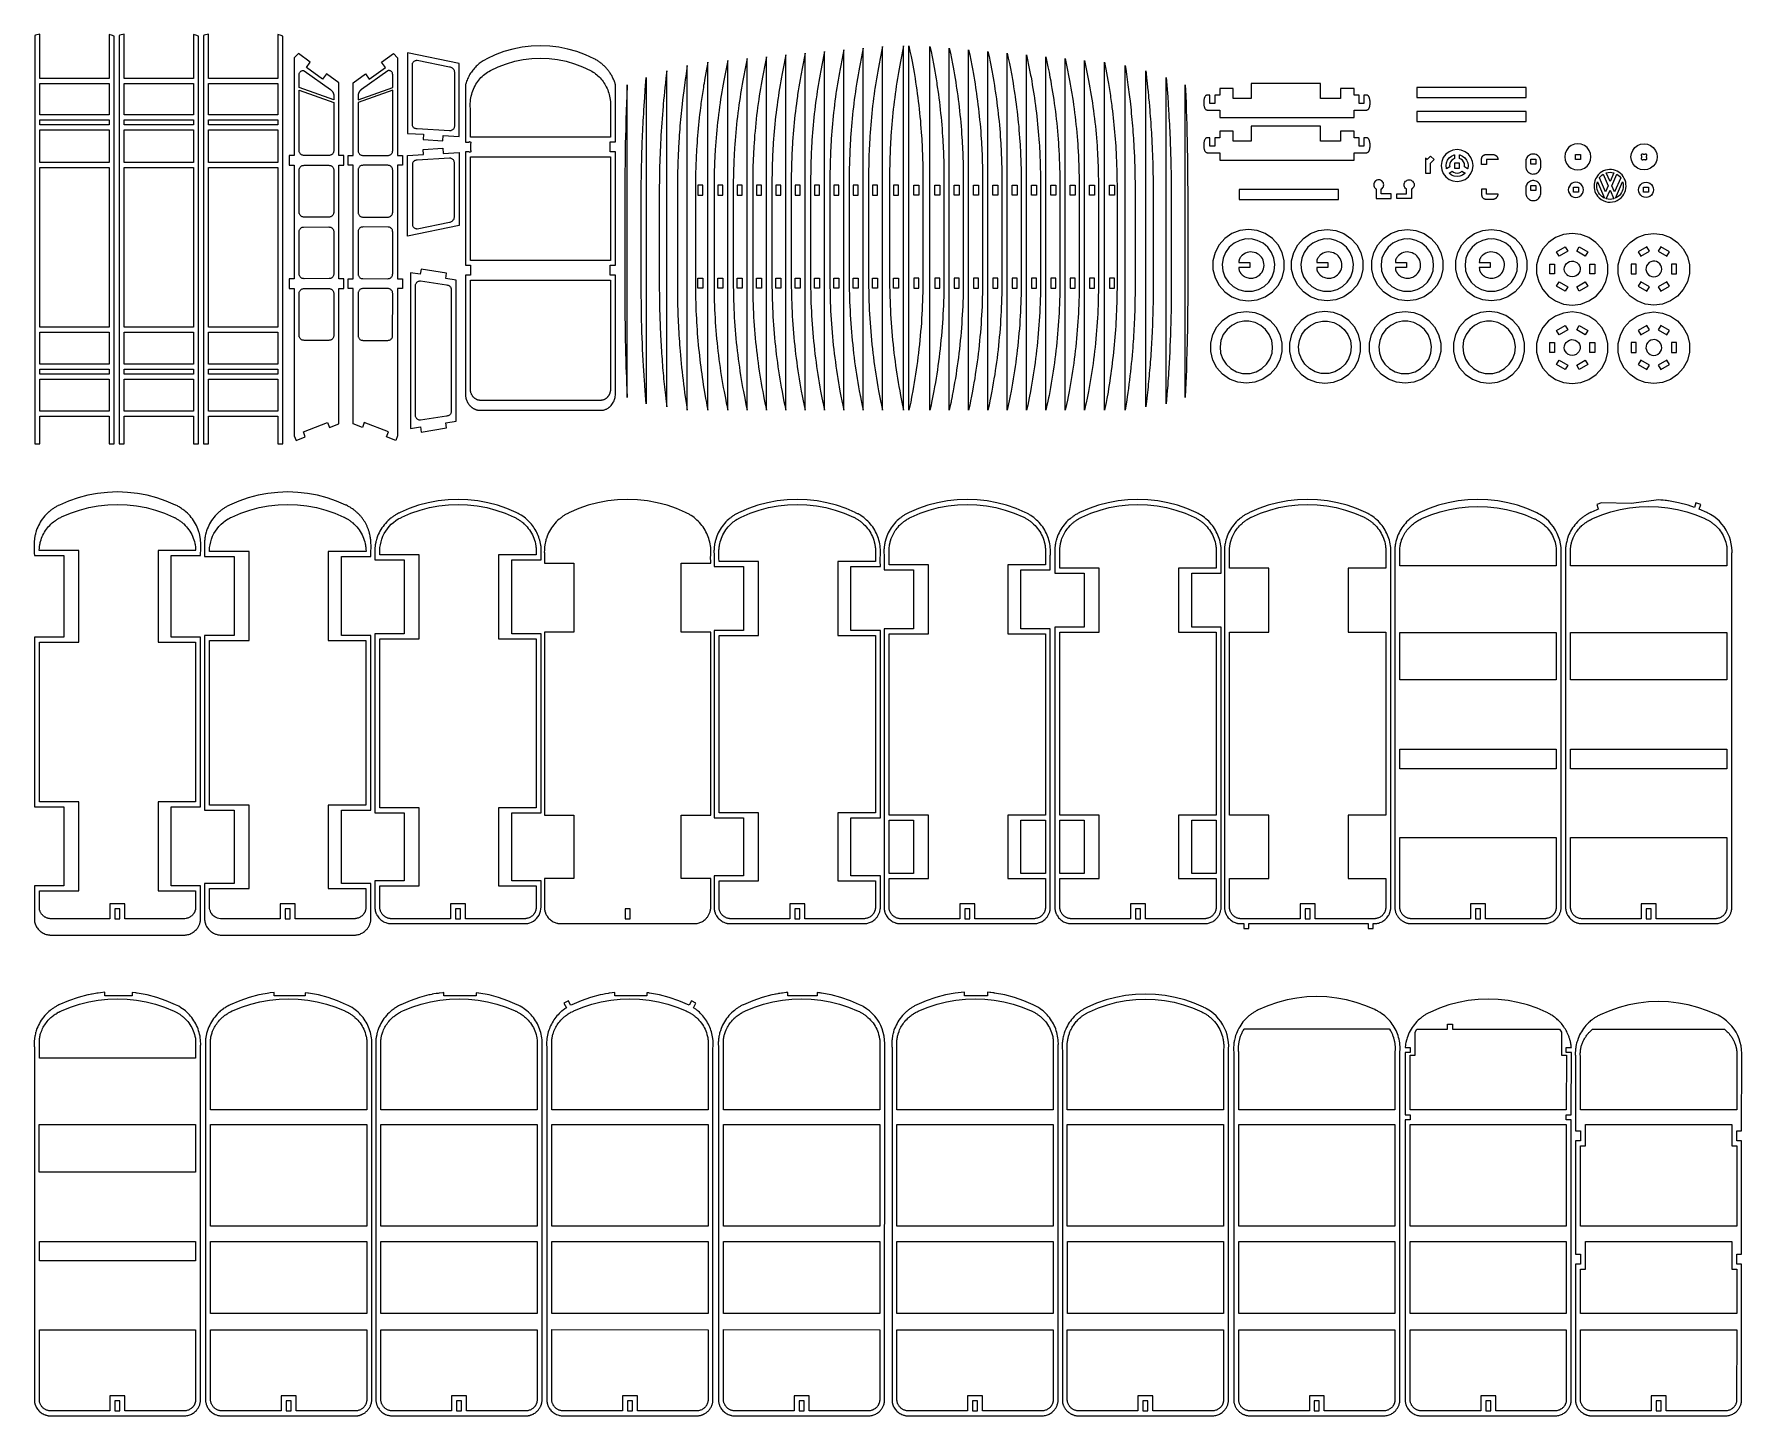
# Model space of a CAD drawing. Extents: x -0.2 to 42.7, y -68.2 to -33.5.
import ezdxf

# ---------------------------------------------------------------- set-up
doc = ezdxf.new("R2010")
doc.units = 0
doc.layers.get('0').update_dxf_attribs({"linetype": 'CONTINUOUS'})
doc.layers.add('SECTIONCUTEDGES', color=18, linetype='CONTINUOUS')

msp = doc.modelspace()

# ---------------------------------------------------------------- linework, layer by layer
for points in [[(10.044, -36.137), (10.052, -36.004), (10.454, -36.028), (10.454, -34.192), (9.149, -33.924), (9.149, -35.95), (9.553, -35.974), (9.545, -36.107)], [(-0.083, -35.488), (-0.083, -34.696), (1.659, -34.696), (1.659, -35.488)], [(2.034, -35.488), (2.034, -34.696), (3.776, -34.696), (3.776, -35.488)], [(-0.083, -35.738), (-0.083, -35.613), (1.659, -35.613), (1.659, -35.738)], [(2.034, -35.738), (2.034, -35.613), (3.776, -35.613), (3.776, -35.738)], [(4.151, -35.738), (4.151, -35.613), (5.893, -35.613), (5.893, -35.738)], [(35.581, -36.697), (35.456, -36.697), (35.456, -36.822), (35.581, -36.822)], [(37.37, -36.72), (37.37, -36.596), (37.495, -36.596), (37.495, -36.72)], [(16.572, -37.253), (16.447, -37.253), (16.447, -37.504), (16.572, -37.504)], [(17.076, -37.253), (16.951, -37.253), (16.951, -37.504), (17.076, -37.504)], [(17.562, -37.253), (17.437, -37.253), (17.437, -37.504), (17.562, -37.504)], [(18.047, -37.253), (17.922, -37.253), (17.922, -37.504), (18.047, -37.504)], [(18.532, -37.253), (18.407, -37.253), (18.407, -37.504), (18.532, -37.504)], [(19.017, -37.253), (18.892, -37.253), (18.892, -37.504), (19.017, -37.504)], [(19.502, -37.253), (19.377, -37.253), (19.377, -37.504), (19.502, -37.504)], [(19.988, -37.253), (19.863, -37.253), (19.863, -37.504), (19.988, -37.504)], [(20.473, -37.253), (20.348, -37.253), (20.348, -37.504), (20.473, -37.504)], [(20.958, -37.253), (20.833, -37.253), (20.833, -37.504), (20.958, -37.504)], [(21.487, -37.253), (21.363, -37.253), (21.363, -37.504), (21.487, -37.504)], [(24.344, -37.253), (24.469, -37.253), (24.469, -37.504), (24.344, -37.504)], [(25.314, -37.253), (25.439, -37.253), (25.439, -37.504), (25.314, -37.504)], [(16.572, -39.838), (16.447, -39.838), (16.447, -39.588), (16.572, -39.588)], [(17.076, -39.838), (16.951, -39.838), (16.951, -39.588), (17.076, -39.588)], [(17.562, -39.838), (17.437, -39.838), (17.437, -39.588), (17.562, -39.588)], [(18.047, -39.838), (17.922, -39.838), (17.922, -39.588), (18.047, -39.588)], [(18.532, -39.838), (18.407, -39.838), (18.407, -39.588), (18.532, -39.588)], [(19.017, -39.838), (18.892, -39.838), (18.892, -39.588), (19.017, -39.588)], [(19.502, -39.838), (19.377, -39.838), (19.377, -39.588), (19.502, -39.588)], [(19.988, -39.838), (19.863, -39.838), (19.863, -39.588), (19.988, -39.588)], [(20.473, -39.838), (20.348, -39.838), (20.348, -39.588), (20.473, -39.588)], [(20.958, -39.838), (20.833, -39.838), (20.833, -39.588), (20.958, -39.588)], [(21.487, -39.838), (21.363, -39.838), (21.363, -39.588), (21.487, -39.588)], [(26.41, -39.838), (26.41, -39.588), (26.285, -39.588), (26.285, -39.838)], [(26.789, -39.838), (26.914, -39.838), (26.914, -39.588), (26.789, -39.588)], [(-0.083, -42.001), (-0.083, -41.876), (1.659, -41.876), (1.659, -42.001)], [(2.034, -42.001), (2.034, -41.876), (3.776, -41.876), (3.776, -42.001)], [(4.151, -42.001), (4.151, -41.876), (5.893, -41.876), (5.893, -42.001)], [(1.929, -55.432), (1.804, -55.432), (1.804, -55.682), (1.929, -55.682)], [(10.359, -55.432), (10.359, -55.682), (10.484, -55.682), (10.484, -55.432)], [(23.151, -55.682), (23.276, -55.682), (23.276, -55.432), (23.151, -55.432)], [(27.44, -55.682), (27.565, -55.682), (27.565, -55.432), (27.44, -55.432)], [(36.106, -55.432), (35.981, -55.432), (35.981, -55.682), (36.106, -55.682)], [(4.204, -63.408), (4.204, -60.856), (8.128, -60.857), (8.128, -63.408)], [(4.204, -65.605), (4.204, -63.794), (8.128, -63.794), (8.128, -65.605)], [(14.802, -67.799), (14.677, -67.799), (14.677, -68.049), (14.802, -68.049)], [(23.347, -68.049), (23.472, -68.049), (23.472, -67.799), (23.347, -67.799)]]:
    msp.add_lwpolyline(points, close=True)
at = {"layer": 'SECTIONCUTEDGES'}
for points in [[(-0.208, -43.752), (-0.083, -43.752), (-0.083, -43.053), (1.659, -43.053), (1.659, -43.752), (1.784, -43.752), (1.784, -33.508), (1.718, -33.485), (1.659, -33.47), (1.659, -34.572), (-0.083, -34.572), (-0.083, -33.457), (-0.192, -33.486), (-0.208, -33.492)], [(1.909, -43.752), (2.034, -43.752), (2.034, -43.053), (3.776, -43.053), (3.776, -43.752), (3.901, -43.752), (3.901, -33.508), (3.835, -33.485), (3.776, -33.47), (3.776, -34.572), (2.034, -34.572), (2.034, -33.457), (1.926, -33.486), (1.909, -33.492)], [(4.026, -43.752), (4.151, -43.752), (4.151, -43.053), (5.893, -43.053), (5.893, -43.752), (6.018, -43.752), (6.018, -33.508), (5.952, -33.485), (5.893, -33.47), (5.893, -34.572), (4.151, -34.572), (4.151, -33.457), (4.045, -33.485), (4.026, -33.492)], [(10.814, -42.865), (10.823, -42.87), (10.833, -42.875), (10.842, -42.879), (10.851, -42.883), (10.861, -42.887), (10.87, -42.891), (10.88, -42.894), (10.889, -42.897), (10.899, -42.899), (10.909, -42.902), (10.918, -42.904), (10.928, -42.905), (10.938, -42.907), (10.948, -42.908), (10.957, -42.909), (14.024, -42.909), (14.027, -42.909), (14.037, -42.908), (14.058, -42.905), (14.074, -42.902), (14.089, -42.898), (14.104, -42.894), (14.119, -42.889), (14.134, -42.883), (14.149, -42.877), (14.163, -42.87), (14.176, -42.862), (14.19, -42.854), (14.203, -42.845), (14.218, -42.833), (14.225, -42.828), (14.251, -42.804), (14.27, -42.784), (14.287, -42.763), (14.304, -42.74), (14.318, -42.716), (14.331, -42.692), (14.343, -42.667), (14.353, -42.641), (14.361, -42.614), (14.367, -42.587), (14.372, -42.56), (14.375, -42.532), (14.375, -39.514), (14.246, -39.514), (14.246, -39.264), (14.375, -39.264), (14.375, -36.416), (14.246, -36.416), (14.246, -36.166), (14.375, -36.166), (14.375, -34.729), (14.371, -34.709), (14.368, -34.697), (14.366, -34.691), (14.36, -34.676), (14.35, -34.648), (14.34, -34.622), (14.327, -34.592), (14.313, -34.562), (14.303, -34.541), (14.293, -34.52), (14.282, -34.5), (14.27, -34.48), (14.258, -34.46), (14.246, -34.441), (14.234, -34.423), (14.222, -34.405), (14.209, -34.387), (14.196, -34.37), (14.182, -34.353), (14.169, -34.336), (14.154, -34.319), (14.14, -34.303), (14.125, -34.287), (14.11, -34.271), (14.094, -34.256), (14.079, -34.241), (14.063, -34.227), (14.046, -34.212), (14.03, -34.198), (14.013, -34.185), (13.995, -34.172), (13.978, -34.159), (13.96, -34.146), (13.942, -34.134), (13.924, -34.123), (13.905, -34.111), (13.887, -34.1), (13.868, -34.09), (13.844, -34.077), (13.627, -33.977), (13.407, -33.896), (13.183, -33.833), (12.954, -33.787), (12.724, -33.76), (12.491, -33.751), (12.259, -33.76), (12.029, -33.787), (11.8, -33.833), (11.576, -33.896), (11.356, -33.977), (11.142, -34.076), (11.084, -34.108), (11.056, -34.124), (11.029, -34.142), (11.003, -34.16), (10.978, -34.179), (10.952, -34.199), (10.928, -34.22), (10.904, -34.241), (10.881, -34.264), (10.859, -34.286), (10.837, -34.31), (10.816, -34.334), (10.796, -34.359), (10.776, -34.385), (10.757, -34.412), (10.739, -34.439), (10.721, -34.466), (10.705, -34.494), (10.689, -34.523), (10.675, -34.552), (10.661, -34.581), (10.648, -34.611), (10.636, -34.641), (10.625, -34.672), (10.622, -34.68), (10.614, -34.705), (10.609, -34.723), (10.608, -34.726), (10.608, -34.728), (10.608, -36.168), (10.692, -36.168), (10.693, -36.167), (10.694, -36.166), (10.697, -36.163), (10.699, -36.163), (10.702, -36.161), (10.705, -36.16), (10.708, -36.159), (10.711, -36.158), (10.715, -36.158), (10.718, -36.159), (10.722, -36.159), (10.725, -36.16), (10.728, -36.162), (10.731, -36.163), (10.734, -36.166), (10.737, -36.168), (10.739, -36.171), (10.741, -36.172), (10.742, -36.174), (10.743, -36.176), (10.744, -36.179), (10.744, -36.181), (10.745, -36.183), (10.745, -36.185), (10.746, -36.188), (10.746, -36.19), (10.745, -36.193), (10.745, -36.196), (10.744, -36.198), (10.737, -36.21), (10.737, -36.212), (10.737, -36.373), (10.737, -36.374), (10.739, -36.375), (10.74, -36.378), (10.742, -36.379), (10.743, -36.382), (10.744, -36.385), (10.745, -36.389), (10.745, -36.392), (10.746, -36.395), (10.746, -36.398), (10.745, -36.401), (10.745, -36.404), (10.744, -36.407), (10.742, -36.409), (10.741, -36.412), (10.739, -36.415), (10.737, -36.417), (10.735, -36.419), (10.733, -36.421), (10.73, -36.423), (10.727, -36.424), (10.724, -36.425), (10.721, -36.426), (10.717, -36.426), (10.714, -36.427), (10.712, -36.426), (10.707, -36.425), (10.694, -36.418), (10.692, -36.417), (10.608, -36.417), (10.608, -39.266), (10.737, -39.266), (10.737, -39.515), (10.608, -39.515), (10.608, -42.532), (10.608, -42.536), (10.609, -42.546), (10.611, -42.564), (10.614, -42.579), (10.616, -42.59), (10.618, -42.601), (10.621, -42.611), (10.624, -42.622), (10.627, -42.633), (10.631, -42.643), (10.635, -42.653), (10.639, -42.664), (10.643, -42.674), (10.648, -42.684), (10.653, -42.694), (10.658, -42.704), (10.663, -42.713), (10.668, -42.723), (10.674, -42.732), (10.68, -42.741), (10.687, -42.75), (10.693, -42.759), (10.7, -42.768), (10.707, -42.776), (10.714, -42.784), (10.722, -42.793), (10.729, -42.8), (10.737, -42.808), (10.745, -42.815), (10.753, -42.822), (10.761, -42.829), (10.769, -42.836), (10.778, -42.842), (10.787, -42.848), (10.796, -42.854), (10.805, -42.86)], [(20.114, -42.909), (20.114, -33.849), (20.087, -33.979), (20.061, -34.11), (20.036, -34.241), (20.011, -34.372), (20.002, -34.419), (19.985, -34.515), (19.969, -34.611), (19.953, -34.707), (19.938, -34.803), (19.923, -34.899), (19.916, -34.947), (19.903, -35.042), (19.89, -35.137), (19.878, -35.232), (19.867, -35.327), (19.856, -35.422), (19.846, -35.517), (19.836, -35.613), (19.827, -35.708), (19.819, -35.804), (19.811, -35.899), (19.804, -35.995), (19.797, -36.09), (19.793, -36.165), (19.788, -36.239), (19.784, -36.313), (19.781, -36.388), (19.777, -36.462), (19.775, -36.537), (19.772, -36.611), (19.77, -36.686), (19.768, -36.76), (19.766, -36.835), (19.765, -36.909), (19.764, -36.995), (19.763, -37.033), (19.763, -39.729), (19.764, -39.802), (19.766, -39.927), (19.767, -39.977), (19.77, -40.085), (19.773, -40.194), (19.777, -40.302), (19.782, -40.41), (19.788, -40.518), (19.795, -40.626), (19.802, -40.735), (19.81, -40.843), (19.819, -40.951), (19.828, -41.059), (19.838, -41.166), (19.849, -41.274), (19.861, -41.379), (19.873, -41.484), (19.886, -41.589), (19.9, -41.694), (19.914, -41.799), (19.929, -41.903), (19.945, -42.008), (19.962, -42.112), (19.979, -42.217), (19.997, -42.321), (20.016, -42.425), (20.04, -42.554), (20.063, -42.669), (20.086, -42.779)], [(20.599, -42.909), (20.599, -33.807), (20.572, -33.938), (20.546, -34.069), (20.521, -34.2), (20.504, -34.288), (20.487, -34.38), (20.47, -34.476), (20.454, -34.572), (20.438, -34.668), (20.423, -34.765), (20.416, -34.813), (20.402, -34.91), (20.388, -35.005), (20.376, -35.1), (20.363, -35.196), (20.352, -35.291), (20.341, -35.387), (20.331, -35.483), (20.321, -35.579), (20.312, -35.674), (20.304, -35.77), (20.296, -35.866), (20.289, -35.962), (20.282, -36.058), (20.278, -36.133), (20.274, -36.208), (20.27, -36.283), (20.266, -36.357), (20.263, -36.432), (20.26, -36.507), (20.257, -36.582), (20.255, -36.657), (20.253, -36.731), (20.251, -36.806), (20.25, -36.881), (20.249, -36.956), (20.249, -37.019), (20.249, -39.714), (20.249, -39.788), (20.251, -39.913), (20.252, -39.963), (20.255, -40.072), (20.258, -40.181), (20.263, -40.29), (20.268, -40.398), (20.273, -40.507), (20.28, -40.616), (20.287, -40.724), (20.295, -40.833), (20.304, -40.942), (20.313, -41.05), (20.324, -41.158), (20.335, -41.267), (20.346, -41.372), (20.358, -41.478), (20.371, -41.583), (20.385, -41.688), (20.399, -41.794), (20.414, -41.899), (20.43, -42.004), (20.447, -42.109), (20.464, -42.213), (20.482, -42.318), (20.501, -42.423), (20.523, -42.54), (20.528, -42.565), (20.548, -42.668), (20.555, -42.702), (20.573, -42.789)], [(21.084, -42.909), (21.084, -33.764), (21.057, -33.896), (21.031, -34.028), (21.023, -34.072), (20.998, -34.204), (20.981, -34.292), (20.964, -34.388), (20.947, -34.485), (20.931, -34.581), (20.916, -34.678), (20.908, -34.727), (20.894, -34.824), (20.887, -34.872), (20.873, -34.968), (20.861, -35.064), (20.849, -35.16), (20.837, -35.256), (20.826, -35.352), (20.816, -35.448), (20.806, -35.544), (20.797, -35.641), (20.789, -35.737), (20.781, -35.833), (20.774, -35.93), (20.768, -36.026), (20.763, -36.101), (20.759, -36.177), (20.755, -36.252), (20.751, -36.327), (20.748, -36.402), (20.745, -36.477), (20.742, -36.552), (20.74, -36.627), (20.738, -36.703), (20.737, -36.778), (20.735, -36.853), (20.734, -36.928), (20.734, -36.998), (20.734, -39.699), (20.735, -39.798), (20.737, -39.924), (20.737, -39.95), (20.74, -40.059), (20.744, -40.168), (20.748, -40.277), (20.753, -40.387), (20.759, -40.496), (20.765, -40.605), (20.772, -40.714), (20.78, -40.823), (20.789, -40.932), (20.799, -41.041), (20.809, -41.15), (20.82, -41.259), (20.831, -41.365), (20.843, -41.471), (20.856, -41.577), (20.87, -41.683), (20.884, -41.788), (20.9, -41.894), (20.915, -42), (20.932, -42.105), (20.949, -42.21), (20.967, -42.315), (20.986, -42.42), (21.018, -42.589), (21.026, -42.628), (21.043, -42.712), (21.056, -42.777)], [(21.613, -42.909), (21.613, -33.751), (21.586, -33.883), (21.561, -34.015), (21.535, -34.147), (21.519, -34.235), (21.502, -34.327), (21.485, -34.424), (21.477, -34.472), (21.461, -34.569), (21.445, -34.666), (21.43, -34.763), (21.416, -34.86), (21.403, -34.956), (21.39, -35.052), (21.378, -35.148), (21.366, -35.245), (21.355, -35.341), (21.345, -35.437), (21.336, -35.534), (21.327, -35.63), (21.318, -35.726), (21.311, -35.823), (21.303, -35.92), (21.297, -36.016), (21.292, -36.091), (21.288, -36.167), (21.284, -36.242), (21.28, -36.317), (21.277, -36.392), (21.274, -36.468), (21.272, -36.543), (21.269, -36.618), (21.267, -36.693), (21.266, -36.769), (21.264, -36.844), (21.263, -36.958), (21.263, -36.989), (21.263, -39.695), (21.264, -39.793), (21.266, -39.92), (21.267, -39.945), (21.269, -40.055), (21.273, -40.164), (21.277, -40.274), (21.282, -40.383), (21.288, -40.492), (21.294, -40.602), (21.302, -40.711), (21.31, -40.82), (21.318, -40.929), (21.328, -41.039), (21.338, -41.148), (21.349, -41.257), (21.36, -41.363), (21.373, -41.469), (21.386, -41.575), (21.399, -41.681), (21.414, -41.787), (21.429, -41.893), (21.445, -41.998), (21.461, -42.104), (21.479, -42.209), (21.497, -42.314), (21.516, -42.42), (21.538, -42.538), (21.545, -42.576), (21.57, -42.701)], [(21.748, -42.909), (21.748, -33.751), (21.775, -33.883), (21.801, -34.015), (21.826, -34.147), (21.843, -34.235), (21.859, -34.327), (21.876, -34.424), (21.885, -34.472), (21.901, -34.569), (21.916, -34.666), (21.931, -34.763), (21.945, -34.86), (21.959, -34.956), (21.971, -35.052), (21.984, -35.148), (21.995, -35.245), (22.006, -35.341), (22.016, -35.437), (22.026, -35.534), (22.035, -35.63), (22.043, -35.726), (22.051, -35.823), (22.058, -35.92), (22.064, -36.016), (22.069, -36.091), (22.073, -36.167), (22.077, -36.242), (22.081, -36.317), (22.084, -36.392), (22.087, -36.468), (22.09, -36.543), (22.092, -36.618), (22.094, -36.693), (22.096, -36.769), (22.097, -36.844), (22.098, -36.958), (22.098, -36.989), (22.098, -39.695), (22.097, -39.793), (22.095, -39.92), (22.095, -39.945), (22.092, -40.055), (22.089, -40.164), (22.084, -40.274), (22.079, -40.383), (22.074, -40.492), (22.067, -40.602), (22.06, -40.711), (22.052, -40.82), (22.043, -40.929), (22.034, -41.039), (22.023, -41.148), (22.012, -41.257), (22.001, -41.363), (21.989, -41.469), (21.976, -41.575), (21.962, -41.681), (21.948, -41.787), (21.933, -41.893), (21.917, -41.998), (21.9, -42.104), (21.883, -42.209), (21.865, -42.314), (21.846, -42.42), (21.824, -42.538), (21.816, -42.576), (21.792, -42.701)], [(22.277, -42.909), (22.277, -33.764), (22.304, -33.896), (22.33, -34.028), (22.339, -34.072), (22.364, -34.204), (22.38, -34.292), (22.397, -34.388), (22.414, -34.485), (22.43, -34.581), (22.446, -34.678), (22.453, -34.727), (22.468, -34.824), (22.475, -34.872), (22.488, -34.968), (22.501, -35.064), (22.513, -35.16), (22.524, -35.256), (22.535, -35.352), (22.545, -35.448), (22.555, -35.544), (22.564, -35.641), (22.572, -35.737), (22.58, -35.833), (22.587, -35.93), (22.594, -36.026), (22.598, -36.101), (22.603, -36.177), (22.607, -36.252), (22.61, -36.327), (22.614, -36.402), (22.616, -36.477), (22.619, -36.552), (22.621, -36.627), (22.623, -36.703), (22.625, -36.778), (22.626, -36.853), (22.627, -36.928), (22.628, -36.998), (22.628, -39.699), (22.627, -39.798), (22.625, -39.924), (22.624, -39.95), (22.621, -40.059), (22.618, -40.168), (22.614, -40.277), (22.609, -40.387), (22.603, -40.496), (22.596, -40.605), (22.589, -40.714), (22.581, -40.823), (22.572, -40.932), (22.563, -41.041), (22.553, -41.15), (22.542, -41.259), (22.53, -41.365), (22.518, -41.471), (22.505, -41.577), (22.491, -41.683), (22.477, -41.788), (22.462, -41.894), (22.446, -42), (22.429, -42.105), (22.412, -42.21), (22.394, -42.315), (22.375, -42.42), (22.343, -42.589), (22.336, -42.628), (22.319, -42.712), (22.305, -42.777)], [(22.806, -42.702), (22.788, -42.789), (22.763, -42.909), (22.763, -33.807), (22.789, -33.938), (22.815, -34.069), (22.841, -34.2), (22.857, -34.288), (22.874, -34.38), (22.891, -34.476), (22.907, -34.572), (22.923, -34.668), (22.938, -34.765), (22.946, -34.813), (22.96, -34.91), (22.973, -35.005), (22.986, -35.1), (22.998, -35.196), (23.009, -35.291), (23.02, -35.387), (23.031, -35.483), (23.04, -35.579), (23.049, -35.674), (23.058, -35.77), (23.065, -35.866), (23.072, -35.962), (23.079, -36.058), (23.084, -36.133), (23.088, -36.208), (23.092, -36.283), (23.095, -36.357), (23.099, -36.432), (23.102, -36.507), (23.104, -36.582), (23.107, -36.657), (23.108, -36.731), (23.11, -36.806), (23.111, -36.881), (23.112, -36.956), (23.113, -37.019), (23.113, -39.714), (23.112, -39.788), (23.11, -39.913), (23.109, -39.963), (23.107, -40.072), (23.103, -40.181), (23.099, -40.29), (23.094, -40.398), (23.088, -40.507), (23.081, -40.616), (23.074, -40.724), (23.066, -40.833), (23.057, -40.942), (23.048, -41.05), (23.038, -41.158), (23.027, -41.267), (23.015, -41.372), (23.003, -41.478), (22.99, -41.583), (22.977, -41.688), (22.962, -41.794), (22.947, -41.899), (22.931, -42.004), (22.915, -42.109), (22.897, -42.213), (22.879, -42.318), (22.86, -42.423), (22.838, -42.54), (22.833, -42.565), (22.813, -42.668)], [(23.248, -42.909), (23.248, -33.849), (23.275, -33.979), (23.301, -34.11), (23.326, -34.241), (23.35, -34.372), (23.359, -34.419), (23.376, -34.515), (23.393, -34.611), (23.408, -34.707), (23.423, -34.803), (23.438, -34.899), (23.445, -34.947), (23.458, -35.042), (23.471, -35.137), (23.483, -35.232), (23.495, -35.327), (23.506, -35.422), (23.516, -35.517), (23.525, -35.613), (23.534, -35.708), (23.543, -35.804), (23.551, -35.899), (23.558, -35.995), (23.564, -36.09), (23.569, -36.165), (23.573, -36.239), (23.577, -36.313), (23.581, -36.388), (23.584, -36.462), (23.587, -36.537), (23.589, -36.611), (23.592, -36.686), (23.594, -36.76), (23.595, -36.835), (23.597, -36.909), (23.598, -36.995), (23.598, -37.033), (23.598, -39.729), (23.597, -39.802), (23.596, -39.927), (23.595, -39.977), (23.592, -40.085), (23.588, -40.194), (23.584, -40.302), (23.579, -40.41), (23.573, -40.518), (23.567, -40.626), (23.559, -40.735), (23.551, -40.843), (23.543, -40.951), (23.533, -41.059), (23.523, -41.166), (23.512, -41.274), (23.501, -41.379), (23.488, -41.484), (23.475, -41.589), (23.462, -41.694), (23.447, -41.799), (23.432, -41.903), (23.416, -42.008), (23.4, -42.112), (23.382, -42.217), (23.364, -42.321), (23.345, -42.425), (23.321, -42.554), (23.298, -42.669), (23.275, -42.779)], [(6.352, -43.664), (6.585, -43.574), (6.538, -43.451), (7.144, -43.218), (7.192, -43.34), (7.425, -43.251), (7.425, -39.851), (7.55, -39.851), (7.55, -39.602), (7.425, -39.602), (7.425, -36.753), (7.55, -36.753), (7.55, -36.503), (7.425, -36.503), (7.425, -34.677), (7.115, -34.453), (7.019, -34.585), (6.615, -34.292), (6.711, -34.159), (6.414, -33.944), (6.307, -34.051), (6.307, -36.504), (6.307, -36.504), (6.182, -36.503), (6.182, -36.753), (6.307, -36.753), (6.307, -39.602), (6.182, -39.602), (6.182, -39.851), (6.307, -39.851), (6.307, -43.547)], [(7.787, -43.251), (7.787, -39.851), (7.662, -39.851), (7.662, -39.602), (7.787, -39.602), (7.787, -36.753), (7.662, -36.753), (7.662, -36.503), (7.787, -36.503), (7.787, -34.677), (8.096, -34.453), (8.192, -34.585), (8.597, -34.292), (8.501, -34.159), (8.797, -33.944), (8.905, -34.051), (8.905, -36.504), (8.905, -36.504), (9.03, -36.503), (9.03, -36.753), (8.905, -36.753), (8.905, -39.602), (9.03, -39.602), (9.03, -39.851), (8.905, -39.851), (8.905, -43.547), (8.86, -43.664), (8.627, -43.574), (8.674, -43.451), (8.067, -43.218), (8.02, -43.34)], [(9.335, -35.825), (9.321, -35.816), (9.309, -35.805), (9.298, -35.792), (9.289, -35.779), (9.282, -35.764), (9.277, -35.748), (9.274, -35.731), (9.274, -34.235), (9.274, -34.221), (9.277, -34.205), (9.282, -34.189), (9.289, -34.174), (9.298, -34.16), (9.309, -34.148), (9.321, -34.137), (9.335, -34.128), (9.35, -34.121), (9.366, -34.116), (9.382, -34.113), (9.399, -34.113), (10.204, -34.278), (10.208, -34.279), (10.218, -34.28), (10.222, -34.281), (10.242, -34.287), (10.259, -34.295), (10.275, -34.305), (10.29, -34.318), (10.303, -34.332), (10.313, -34.348), (10.322, -34.365), (10.327, -34.384), (10.331, -34.403), (10.331, -34.422), (10.331, -34.425), (10.329, -34.438), (10.329, -35.771), (10.329, -35.778), (10.326, -35.796), (10.321, -35.812), (10.314, -35.827), (10.305, -35.841), (10.294, -35.853), (10.282, -35.864), (10.268, -35.873), (10.253, -35.88), (10.237, -35.885), (10.221, -35.888), (10.204, -35.888), (9.399, -35.84), (9.384, -35.839), (9.366, -35.837), (9.35, -35.832)], [(10.733, -36.043), (10.733, -35.344), (10.733, -35.335), (10.732, -35.317), (10.73, -35.281), (10.729, -35.263), (10.729, -35.241), (10.73, -35.198), (10.733, -35.146), (10.739, -35.101), (10.746, -35.056), (10.755, -35.012), (10.766, -34.968), (10.779, -34.924), (10.794, -34.882), (10.811, -34.84), (10.829, -34.798), (10.849, -34.758), (10.872, -34.718), (10.894, -34.682), (10.918, -34.647), (10.943, -34.614), (10.97, -34.581), (10.998, -34.55), (11.028, -34.52), (11.06, -34.492), (11.092, -34.465), (11.126, -34.439), (11.161, -34.415), (11.197, -34.393), (11.234, -34.373), (11.433, -34.278), (11.638, -34.2), (11.847, -34.139), (12.06, -34.095), (12.275, -34.068), (12.491, -34.059), (12.708, -34.068), (12.923, -34.095), (13.135, -34.139), (13.345, -34.2), (13.55, -34.278), (13.749, -34.373), (13.783, -34.391), (13.815, -34.411), (13.847, -34.432), (13.878, -34.455), (13.908, -34.479), (13.937, -34.504), (13.965, -34.531), (13.992, -34.558), (14.017, -34.587), (14.042, -34.616), (14.065, -34.647), (14.086, -34.679), (14.108, -34.713), (14.128, -34.749), (14.147, -34.785), (14.165, -34.822), (14.181, -34.86), (14.195, -34.898), (14.208, -34.937), (14.219, -34.976), (14.229, -35.016), (14.237, -35.056), (14.244, -35.096), (14.247, -35.118), (14.249, -35.136), (14.25, -35.155), (14.251, -35.169), (14.252, -35.19), (14.252, -35.224), (14.25, -35.318), (14.25, -36.043)], [(16.181, -42.909), (16.181, -34.247), (16.162, -34.378), (16.142, -34.509), (16.13, -34.597), (16.118, -34.684), (16.101, -34.808), (16.091, -34.882), (16.077, -34.993), (16.064, -35.104), (16.051, -35.215), (16.042, -35.293), (16.034, -35.371), (16.026, -35.45), (16.018, -35.528), (16.011, -35.606), (16.004, -35.685), (15.997, -35.763), (15.991, -35.842), (15.985, -35.92), (15.979, -35.999), (15.974, -36.078), (15.969, -36.156), (15.965, -36.215), (15.962, -36.274), (15.959, -36.333), (15.956, -36.392), (15.953, -36.451), (15.951, -36.51), (15.948, -36.569), (15.946, -36.628), (15.944, -36.687), (15.942, -36.746), (15.94, -36.805), (15.938, -36.904), (15.937, -36.944), (15.934, -37.064), (15.933, -37.173), (15.932, -37.276), (15.932, -37.31), (15.932, -39.869), (15.933, -39.95), (15.935, -40.113), (15.938, -40.259), (15.942, -40.404), (15.944, -40.462), (15.946, -40.542), (15.95, -40.622), (15.953, -40.702), (15.957, -40.781), (15.961, -40.861), (15.966, -40.941), (15.97, -41.021), (15.976, -41.101), (15.981, -41.18), (15.987, -41.26), (15.993, -41.34), (15.999, -41.42), (16.008, -41.524), (16.017, -41.629), (16.028, -41.733), (16.038, -41.837), (16.049, -41.941), (16.061, -42.046), (16.073, -42.15), (16.086, -42.254), (16.1, -42.358), (16.114, -42.462), (16.129, -42.566), (16.15, -42.709), (16.159, -42.769)], [(16.698, -42.909), (16.698, -34.16), (16.681, -34.25), (16.664, -34.34), (16.648, -34.43), (16.632, -34.52), (16.616, -34.61), (16.601, -34.7), (16.592, -34.75), (16.584, -34.8), (16.576, -34.85), (16.568, -34.9), (16.561, -34.949), (16.553, -34.999), (16.546, -35.049), (16.539, -35.099), (16.532, -35.149), (16.525, -35.199), (16.518, -35.249), (16.512, -35.299), (16.501, -35.387), (16.491, -35.475), (16.481, -35.563), (16.471, -35.652), (16.462, -35.74), (16.454, -35.828), (16.446, -35.916), (16.439, -36.005), (16.432, -36.093), (16.425, -36.182), (16.42, -36.27), (16.414, -36.359), (16.41, -36.428), (16.407, -36.497), (16.404, -36.566), (16.401, -36.634), (16.398, -36.703), (16.395, -36.772), (16.393, -36.841), (16.391, -36.911), (16.39, -36.98), (16.388, -37.049), (16.387, -37.118), (16.386, -37.253), (16.386, -39.852), (16.387, -39.959), (16.388, -39.986), (16.39, -40.105), (16.393, -40.211), (16.396, -40.317), (16.399, -40.411), (16.404, -40.506), (16.408, -40.6), (16.413, -40.695), (16.419, -40.789), (16.425, -40.883), (16.432, -40.978), (16.44, -41.072), (16.448, -41.166), (16.456, -41.26), (16.465, -41.354), (16.475, -41.448), (16.485, -41.54), (16.495, -41.631), (16.506, -41.723), (16.517, -41.814), (16.529, -41.905), (16.542, -41.996), (16.555, -42.088), (16.569, -42.179), (16.583, -42.269), (16.597, -42.36), (16.613, -42.451), (16.641, -42.613), (16.66, -42.712), (16.674, -42.787)], [(17.202, -42.909), (17.202, -34.117), (17.176, -34.244), (17.15, -34.37), (17.124, -34.497), (17.1, -34.624), (17.082, -34.717), (17.066, -34.81), (17.05, -34.903), (17.034, -34.996), (17.019, -35.089), (17.005, -35.182), (16.991, -35.28), (16.978, -35.378), (16.965, -35.476), (16.953, -35.574), (16.941, -35.672), (16.931, -35.77), (16.921, -35.868), (16.911, -35.966), (16.903, -36.065), (16.895, -36.163), (16.888, -36.262), (16.882, -36.36), (16.878, -36.416), (16.875, -36.471), (16.872, -36.526), (16.869, -36.582), (16.867, -36.637), (16.865, -36.692), (16.862, -36.748), (16.86, -36.803), (16.859, -36.859), (16.857, -36.914), (16.856, -36.969), (16.853, -37.153), (16.852, -37.226), (16.852, -39.823), (16.853, -39.918), (16.855, -40.039), (16.856, -40.064), (16.858, -40.169), (16.862, -40.274), (16.866, -40.379), (16.871, -40.484), (16.877, -40.589), (16.883, -40.694), (16.891, -40.799), (16.899, -40.904), (16.907, -41.008), (16.917, -41.113), (16.927, -41.218), (16.938, -41.322), (16.95, -41.424), (16.962, -41.526), (16.975, -41.628), (16.988, -41.73), (17.003, -41.832), (17.018, -41.933), (17.034, -42.035), (17.05, -42.136), (17.068, -42.237), (17.086, -42.338), (17.105, -42.439), (17.137, -42.602), (17.161, -42.72), (17.175, -42.782)], [(17.687, -42.909), (17.687, -34.068), (17.67, -34.153), (17.643, -34.28), (17.626, -34.365), (17.601, -34.493), (17.593, -34.535), (17.576, -34.625), (17.559, -34.718), (17.543, -34.811), (17.527, -34.905), (17.519, -34.952), (17.505, -35.045), (17.49, -35.139), (17.476, -35.237), (17.463, -35.336), (17.45, -35.434), (17.438, -35.533), (17.427, -35.631), (17.416, -35.73), (17.406, -35.829), (17.397, -35.928), (17.388, -36.027), (17.38, -36.126), (17.373, -36.225), (17.367, -36.324), (17.363, -36.379), (17.36, -36.435), (17.357, -36.491), (17.355, -36.546), (17.352, -36.602), (17.35, -36.658), (17.348, -36.713), (17.346, -36.769), (17.344, -36.825), (17.342, -36.88), (17.341, -36.936), (17.339, -37.011), (17.337, -37.165), (17.337, -37.194), (17.337, -39.806), (17.338, -39.901), (17.34, -40.023), (17.341, -40.048), (17.344, -40.153), (17.347, -40.259), (17.351, -40.365), (17.356, -40.47), (17.362, -40.576), (17.369, -40.681), (17.376, -40.787), (17.384, -40.892), (17.393, -40.998), (17.402, -41.103), (17.412, -41.208), (17.423, -41.313), (17.435, -41.416), (17.447, -41.519), (17.46, -41.621), (17.474, -41.723), (17.488, -41.826), (17.503, -41.928), (17.519, -42.03), (17.536, -42.132), (17.553, -42.233), (17.571, -42.335), (17.59, -42.437), (17.614, -42.563), (17.632, -42.65), (17.655, -42.761)], [(18.173, -42.909), (18.173, -34.026), (18.146, -34.153), (18.12, -34.281), (18.095, -34.41), (18.07, -34.538), (18.053, -34.632), (18.036, -34.725), (18.02, -34.819), (18.005, -34.913), (17.99, -35.008), (17.976, -35.102), (17.961, -35.201), (17.948, -35.299), (17.935, -35.398), (17.923, -35.497), (17.912, -35.596), (17.901, -35.696), (17.891, -35.795), (17.882, -35.894), (17.873, -35.994), (17.866, -36.093), (17.858, -36.192), (17.852, -36.292), (17.849, -36.348), (17.845, -36.404), (17.843, -36.46), (17.84, -36.516), (17.837, -36.572), (17.835, -36.628), (17.833, -36.684), (17.831, -36.74), (17.829, -36.796), (17.828, -36.852), (17.826, -36.908), (17.825, -36.964), (17.823, -37.079), (17.823, -37.152), (17.823, -39.791), (17.823, -39.887), (17.824, -39.911), (17.826, -40.034), (17.829, -40.14), (17.832, -40.246), (17.837, -40.353), (17.842, -40.459), (17.847, -40.565), (17.854, -40.671), (17.861, -40.777), (17.869, -40.883), (17.878, -40.989), (17.887, -41.094), (17.898, -41.2), (17.909, -41.306), (17.92, -41.409), (17.932, -41.512), (17.945, -41.615), (17.959, -41.718), (17.973, -41.82), (17.988, -41.923), (18.004, -42.026), (18.021, -42.128), (18.038, -42.23), (18.056, -42.332), (18.075, -42.434), (18.095, -42.536), (18.107, -42.599), (18.132, -42.718), (18.145, -42.781)], [(18.658, -42.909), (18.658, -33.976), (18.631, -34.105), (18.605, -34.234), (18.58, -34.363), (18.555, -34.492), (18.547, -34.539), (18.53, -34.633), (18.513, -34.727), (18.497, -34.822), (18.482, -34.917), (18.468, -35.011), (18.461, -35.059), (18.447, -35.152), (18.435, -35.246), (18.423, -35.34), (18.411, -35.433), (18.4, -35.527), (18.39, -35.621), (18.38, -35.715), (18.371, -35.809), (18.363, -35.903), (18.355, -35.998), (18.348, -36.092), (18.342, -36.186), (18.337, -36.259), (18.333, -36.333), (18.329, -36.406), (18.325, -36.48), (18.322, -36.553), (18.319, -36.626), (18.316, -36.7), (18.314, -36.773), (18.312, -36.847), (18.31, -36.92), (18.309, -36.993), (18.308, -37.067), (18.308, -37.125), (18.308, -39.774), (18.308, -39.806), (18.309, -39.919), (18.311, -40.018), (18.314, -40.125), (18.318, -40.232), (18.322, -40.338), (18.327, -40.445), (18.333, -40.552), (18.339, -40.658), (18.346, -40.765), (18.354, -40.872), (18.363, -40.978), (18.373, -41.084), (18.383, -41.191), (18.394, -41.297), (18.405, -41.401), (18.417, -41.504), (18.43, -41.608), (18.444, -41.711), (18.458, -41.814), (18.474, -41.918), (18.489, -42.021), (18.506, -42.124), (18.523, -42.226), (18.541, -42.329), (18.56, -42.432), (18.592, -42.597), (18.61, -42.685), (18.63, -42.78)], [(19.143, -42.909), (19.143, -33.934), (19.116, -34.063), (19.09, -34.192), (19.065, -34.322), (19.041, -34.452), (19.032, -34.499), (19.015, -34.594), (18.998, -34.689), (18.983, -34.784), (18.968, -34.879), (18.953, -34.974), (18.946, -35.021), (18.933, -35.115), (18.92, -35.209), (18.908, -35.304), (18.896, -35.398), (18.885, -35.492), (18.875, -35.587), (18.866, -35.681), (18.857, -35.776), (18.848, -35.87), (18.84, -35.965), (18.833, -36.059), (18.827, -36.154), (18.822, -36.228), (18.818, -36.302), (18.814, -36.375), (18.81, -36.449), (18.807, -36.523), (18.804, -36.596), (18.801, -36.67), (18.799, -36.744), (18.797, -36.818), (18.796, -36.892), (18.794, -36.965), (18.793, -37.039), (18.793, -37.102), (18.793, -39.759), (18.793, -39.823), (18.795, -39.905), (18.796, -40.004), (18.799, -40.112), (18.803, -40.219), (18.807, -40.326), (18.812, -40.433), (18.818, -40.541), (18.824, -40.648), (18.832, -40.755), (18.84, -40.862), (18.848, -40.969), (18.858, -41.076), (18.868, -41.183), (18.879, -41.289), (18.89, -41.394), (18.903, -41.498), (18.916, -41.602), (18.929, -41.705), (18.944, -41.809), (18.959, -41.913), (18.975, -42.016), (18.991, -42.12), (19.009, -42.223), (19.027, -42.326), (19.045, -42.429), (19.068, -42.545), (19.093, -42.671), (19.109, -42.748)], [(19.628, -42.909), (19.628, -33.892), (19.602, -34.021), (19.576, -34.151), (19.559, -34.238), (19.542, -34.325), (19.526, -34.412), (19.517, -34.459), (19.5, -34.554), (19.484, -34.65), (19.468, -34.745), (19.453, -34.841), (19.445, -34.888), (19.431, -34.984), (19.418, -35.079), (19.405, -35.173), (19.393, -35.268), (19.381, -35.362), (19.371, -35.457), (19.36, -35.552), (19.351, -35.647), (19.342, -35.742), (19.333, -35.837), (19.326, -35.932), (19.319, -36.027), (19.312, -36.122), (19.307, -36.196), (19.303, -36.27), (19.299, -36.344), (19.296, -36.418), (19.292, -36.492), (19.289, -36.567), (19.287, -36.641), (19.284, -36.715), (19.282, -36.789), (19.281, -36.863), (19.28, -36.937), (19.278, -37.061), (19.278, -39.744), (19.279, -39.841), (19.281, -39.941), (19.282, -39.991), (19.284, -40.099), (19.288, -40.206), (19.292, -40.314), (19.297, -40.422), (19.303, -40.529), (19.31, -40.637), (19.317, -40.745), (19.325, -40.852), (19.333, -40.96), (19.343, -41.067), (19.353, -41.175), (19.364, -41.282), (19.376, -41.386), (19.388, -41.491), (19.401, -41.595), (19.414, -41.7), (19.429, -41.804), (19.444, -41.908), (19.46, -42.012), (19.476, -42.116), (19.494, -42.22), (19.512, -42.324), (19.531, -42.427), (19.563, -42.594), (19.578, -42.67), (19.601, -42.779)], [(23.733, -42.909), (23.733, -33.892), (23.76, -34.021), (23.786, -34.151), (23.803, -34.238), (23.819, -34.325), (23.836, -34.412), (23.844, -34.459), (23.861, -34.554), (23.878, -34.65), (23.894, -34.745), (23.909, -34.841), (23.916, -34.888), (23.93, -34.984), (23.944, -35.079), (23.956, -35.173), (23.968, -35.268), (23.98, -35.362), (23.991, -35.457), (24.001, -35.552), (24.011, -35.647), (24.02, -35.742), (24.028, -35.837), (24.036, -35.932), (24.043, -36.027), (24.049, -36.122), (24.054, -36.196), (24.058, -36.27), (24.062, -36.344), (24.066, -36.418), (24.069, -36.492), (24.072, -36.567), (24.075, -36.641), (24.077, -36.715), (24.079, -36.789), (24.081, -36.863), (24.082, -36.937), (24.083, -37.061), (24.083, -39.744), (24.082, -39.841), (24.081, -39.941), (24.08, -39.991), (24.077, -40.099), (24.073, -40.206), (24.069, -40.314), (24.064, -40.422), (24.058, -40.529), (24.052, -40.637), (24.045, -40.745), (24.037, -40.852), (24.028, -40.96), (24.018, -41.067), (24.008, -41.175), (23.997, -41.282), (23.986, -41.386), (23.974, -41.491), (23.961, -41.595), (23.947, -41.7), (23.933, -41.804), (23.917, -41.908), (23.902, -42.012), (23.885, -42.116), (23.868, -42.22), (23.85, -42.324), (23.831, -42.427), (23.799, -42.594), (23.783, -42.67), (23.761, -42.779)], [(24.218, -42.909), (24.218, -33.934), (24.245, -34.063), (24.271, -34.192), (24.296, -34.322), (24.321, -34.452), (24.33, -34.499), (24.347, -34.594), (24.363, -34.689), (24.379, -34.784), (24.394, -34.879), (24.408, -34.974), (24.415, -35.021), (24.429, -35.115), (24.441, -35.209), (24.454, -35.304), (24.465, -35.398), (24.476, -35.492), (24.486, -35.587), (24.496, -35.681), (24.505, -35.776), (24.513, -35.87), (24.521, -35.965), (24.528, -36.059), (24.535, -36.154), (24.539, -36.228), (24.543, -36.302), (24.547, -36.375), (24.551, -36.449), (24.554, -36.523), (24.557, -36.596), (24.56, -36.67), (24.562, -36.744), (24.564, -36.818), (24.566, -36.892), (24.567, -36.965), (24.568, -37.039), (24.568, -37.102), (24.568, -39.759), (24.568, -39.823), (24.567, -39.905), (24.565, -40.004), (24.562, -40.112), (24.559, -40.219), (24.554, -40.326), (24.549, -40.433), (24.544, -40.541), (24.537, -40.648), (24.53, -40.755), (24.522, -40.862), (24.513, -40.969), (24.504, -41.076), (24.493, -41.183), (24.482, -41.289), (24.471, -41.394), (24.459, -41.498), (24.446, -41.602), (24.432, -41.705), (24.418, -41.809), (24.403, -41.913), (24.387, -42.016), (24.37, -42.12), (24.353, -42.223), (24.335, -42.326), (24.316, -42.429), (24.294, -42.545), (24.269, -42.671), (24.253, -42.748)], [(24.703, -42.909), (24.703, -33.976), (24.73, -34.105), (24.756, -34.234), (24.781, -34.363), (24.806, -34.492), (24.815, -34.539), (24.832, -34.633), (24.848, -34.727), (24.864, -34.822), (24.879, -34.917), (24.894, -35.011), (24.901, -35.059), (24.914, -35.152), (24.927, -35.246), (24.939, -35.34), (24.95, -35.433), (24.961, -35.527), (24.971, -35.621), (24.981, -35.715), (24.99, -35.809), (24.998, -35.903), (25.006, -35.998), (25.013, -36.092), (25.02, -36.186), (25.024, -36.259), (25.029, -36.333), (25.033, -36.406), (25.036, -36.48), (25.04, -36.553), (25.042, -36.626), (25.045, -36.7), (25.047, -36.773), (25.049, -36.847), (25.051, -36.92), (25.052, -36.993), (25.053, -37.067), (25.054, -37.125), (25.054, -39.774), (25.053, -39.806), (25.052, -39.919), (25.05, -40.018), (25.047, -40.125), (25.044, -40.232), (25.04, -40.338), (25.035, -40.445), (25.029, -40.552), (25.022, -40.658), (25.015, -40.765), (25.007, -40.872), (24.998, -40.978), (24.989, -41.084), (24.979, -41.191), (24.968, -41.297), (24.956, -41.401), (24.944, -41.504), (24.931, -41.608), (24.917, -41.711), (24.903, -41.814), (24.888, -41.918), (24.872, -42.021), (24.855, -42.124), (24.838, -42.226), (24.82, -42.329), (24.801, -42.432), (24.769, -42.597), (24.751, -42.685), (24.731, -42.78)], [(25.189, -42.909), (25.189, -34.026), (25.215, -34.153), (25.241, -34.281), (25.267, -34.41), (25.291, -34.538), (25.309, -34.632), (25.325, -34.725), (25.341, -34.819), (25.357, -34.913), (25.372, -35.008), (25.386, -35.102), (25.4, -35.201), (25.413, -35.299), (25.426, -35.398), (25.438, -35.497), (25.45, -35.596), (25.46, -35.696), (25.47, -35.795), (25.479, -35.894), (25.488, -35.994), (25.496, -36.093), (25.503, -36.192), (25.509, -36.292), (25.513, -36.348), (25.516, -36.404), (25.519, -36.46), (25.522, -36.516), (25.524, -36.572), (25.526, -36.628), (25.529, -36.684), (25.531, -36.74), (25.532, -36.796), (25.534, -36.852), (25.535, -36.908), (25.536, -36.964), (25.538, -37.079), (25.539, -37.152), (25.539, -39.791), (25.538, -39.887), (25.538, -39.911), (25.535, -40.034), (25.533, -40.14), (25.529, -40.246), (25.525, -40.353), (25.52, -40.459), (25.514, -40.565), (25.508, -40.671), (25.5, -40.777), (25.492, -40.883), (25.484, -40.989), (25.474, -41.094), (25.464, -41.2), (25.453, -41.306), (25.441, -41.409), (25.429, -41.512), (25.416, -41.615), (25.403, -41.718), (25.388, -41.82), (25.373, -41.923), (25.357, -42.026), (25.341, -42.128), (25.323, -42.23), (25.305, -42.332), (25.286, -42.434), (25.267, -42.536), (25.254, -42.599), (25.23, -42.718), (25.216, -42.781)], [(25.674, -42.909), (25.674, -34.068), (25.692, -34.153), (25.718, -34.28), (25.735, -34.365), (25.76, -34.493), (25.768, -34.535), (25.785, -34.625), (25.802, -34.718), (25.819, -34.811), (25.834, -34.905), (25.842, -34.952), (25.857, -35.045), (25.871, -35.139), (25.885, -35.237), (25.899, -35.336), (25.911, -35.434), (25.923, -35.533), (25.935, -35.631), (25.945, -35.73), (25.955, -35.829), (25.965, -35.928), (25.973, -36.027), (25.981, -36.126), (25.988, -36.225), (25.995, -36.324), (25.998, -36.379), (26.001, -36.435), (26.004, -36.491), (26.007, -36.546), (26.009, -36.602), (26.012, -36.658), (26.014, -36.713), (26.016, -36.769), (26.017, -36.825), (26.019, -36.88), (26.02, -36.936), (26.022, -37.011), (26.024, -37.165), (26.024, -37.194), (26.024, -39.806), (26.023, -39.901), (26.021, -40.023), (26.021, -40.048), (26.018, -40.153), (26.014, -40.259), (26.01, -40.365), (26.005, -40.47), (25.999, -40.576), (25.993, -40.681), (25.985, -40.787), (25.977, -40.892), (25.969, -40.998), (25.959, -41.103), (25.949, -41.208), (25.938, -41.313), (25.927, -41.416), (25.914, -41.519), (25.902, -41.621), (25.888, -41.723), (25.873, -41.826), (25.858, -41.928), (25.842, -42.03), (25.826, -42.132), (25.808, -42.233), (25.79, -42.335), (25.772, -42.437), (25.747, -42.563), (25.729, -42.65), (25.706, -42.761)], [(26.159, -42.909), (26.159, -34.117), (26.186, -34.244), (26.212, -34.37), (26.237, -34.497), (26.262, -34.624), (26.279, -34.717), (26.296, -34.81), (26.312, -34.903), (26.327, -34.996), (26.342, -35.089), (26.356, -35.182), (26.37, -35.28), (26.384, -35.378), (26.397, -35.476), (26.409, -35.574), (26.42, -35.672), (26.431, -35.77), (26.441, -35.868), (26.45, -35.966), (26.458, -36.065), (26.466, -36.163), (26.473, -36.262), (26.48, -36.36), (26.483, -36.416), (26.486, -36.471), (26.489, -36.526), (26.492, -36.582), (26.495, -36.637), (26.497, -36.692), (26.499, -36.748), (26.501, -36.803), (26.503, -36.859), (26.504, -36.914), (26.506, -36.969), (26.509, -37.153), (26.509, -37.226), (26.509, -39.823), (26.508, -39.918), (26.506, -40.039), (26.506, -40.064), (26.503, -40.169), (26.499, -40.274), (26.495, -40.379), (26.49, -40.484), (26.484, -40.589), (26.478, -40.694), (26.471, -40.799), (26.463, -40.904), (26.454, -41.008), (26.444, -41.113), (26.434, -41.218), (26.423, -41.322), (26.412, -41.424), (26.4, -41.526), (26.387, -41.628), (26.373, -41.73), (26.359, -41.832), (26.344, -41.933), (26.328, -42.035), (26.311, -42.136), (26.294, -42.237), (26.276, -42.338), (26.257, -42.439), (26.225, -42.602), (26.2, -42.72), (26.187, -42.782)], [(26.687, -42.787), (26.664, -42.909), (26.664, -34.16), (26.681, -34.25), (26.697, -34.34), (26.714, -34.43), (26.73, -34.52), (26.745, -34.61), (26.761, -34.7), (26.769, -34.75), (26.777, -34.8), (26.785, -34.85), (26.793, -34.9), (26.801, -34.949), (26.808, -34.999), (26.815, -35.049), (26.822, -35.099), (26.829, -35.149), (26.836, -35.199), (26.843, -35.249), (26.849, -35.299), (26.86, -35.387), (26.871, -35.475), (26.881, -35.563), (26.89, -35.652), (26.899, -35.74), (26.907, -35.828), (26.915, -35.916), (26.923, -36.005), (26.93, -36.093), (26.936, -36.182), (26.942, -36.27), (26.947, -36.359), (26.951, -36.428), (26.955, -36.497), (26.958, -36.566), (26.961, -36.634), (26.964, -36.703), (26.966, -36.772), (26.968, -36.841), (26.97, -36.911), (26.972, -36.98), (26.973, -37.049), (26.974, -37.118), (26.975, -37.253), (26.975, -39.852), (26.974, -39.959), (26.974, -39.986), (26.972, -40.105), (26.969, -40.211), (26.966, -40.317), (26.962, -40.411), (26.958, -40.506), (26.953, -40.6), (26.948, -40.695), (26.942, -40.789), (26.936, -40.883), (26.929, -40.978), (26.922, -41.072), (26.914, -41.166), (26.905, -41.26), (26.896, -41.354), (26.887, -41.448), (26.877, -41.54), (26.866, -41.631), (26.856, -41.723), (26.844, -41.814), (26.832, -41.905), (26.82, -41.996), (26.806, -42.088), (26.793, -42.179), (26.779, -42.269), (26.764, -42.36), (26.749, -42.451), (26.72, -42.613), (26.702, -42.712)], [(27.18, -42.909), (27.18, -34.247), (27.193, -34.335), (27.213, -34.466), (27.231, -34.597), (27.25, -34.728), (27.265, -34.845), (27.275, -34.919), (27.289, -35.03), (27.302, -35.141), (27.311, -35.215), (27.319, -35.293), (27.327, -35.371), (27.335, -35.45), (27.343, -35.528), (27.35, -35.606), (27.357, -35.685), (27.364, -35.763), (27.37, -35.842), (27.376, -35.92), (27.382, -35.999), (27.387, -36.078), (27.392, -36.156), (27.396, -36.215), (27.399, -36.274), (27.402, -36.333), (27.405, -36.392), (27.408, -36.451), (27.411, -36.51), (27.413, -36.569), (27.416, -36.628), (27.418, -36.687), (27.42, -36.746), (27.421, -36.805), (27.424, -36.904), (27.426, -37.024), (27.427, -37.064), (27.428, -37.173), (27.429, -37.276), (27.429, -37.31), (27.429, -39.869), (27.428, -40.032), (27.427, -40.073), (27.426, -40.172), (27.422, -40.317), (27.42, -40.404), (27.415, -40.542), (27.412, -40.622), (27.408, -40.702), (27.404, -40.781), (27.4, -40.861), (27.396, -40.941), (27.391, -41.021), (27.386, -41.101), (27.38, -41.18), (27.375, -41.26), (27.369, -41.34), (27.362, -41.42), (27.353, -41.524), (27.344, -41.629), (27.334, -41.733), (27.323, -41.837), (27.312, -41.941), (27.3, -42.046), (27.288, -42.15), (27.275, -42.254), (27.261, -42.358), (27.247, -42.462), (27.233, -42.566), (27.211, -42.709), (27.205, -42.749)], [(4.151, -35.488), (4.151, -34.696), (5.893, -34.696), (5.893, -35.488)], [(6.432, -34.795), (6.432, -34.466), (6.432, -34.459), (6.435, -34.445), (6.44, -34.432), (6.446, -34.419), (6.455, -34.408), (6.464, -34.398), (6.476, -34.389), (6.488, -34.383), (6.501, -34.377), (6.515, -34.374), (6.529, -34.373), (6.543, -34.374), (6.557, -34.377), (7.214, -34.848), (7.223, -34.855), (7.229, -34.859), (7.233, -34.863), (7.238, -34.866), (7.242, -34.871), (7.246, -34.875), (7.251, -34.879), (7.255, -34.883), (7.258, -34.888), (7.262, -34.893), (7.266, -34.897), (7.269, -34.902), (7.272, -34.907), (7.275, -34.912), (7.278, -34.917), (7.281, -34.923), (7.283, -34.928), (7.286, -34.934), (7.288, -34.939), (7.29, -34.945), (7.292, -34.95), (7.294, -34.956), (7.295, -34.962), (7.297, -34.967), (7.298, -34.973), (7.299, -34.982), (7.3, -34.986), (7.3, -35.106)], [(7.912, -35.106), (8.78, -34.795), (8.78, -34.466), (8.779, -34.459), (8.777, -34.445), (8.772, -34.432), (8.765, -34.419), (8.757, -34.408), (8.747, -34.398), (8.736, -34.389), (8.724, -34.383), (8.711, -34.377), (8.697, -34.374), (8.683, -34.373), (8.669, -34.374), (8.655, -34.377), (7.998, -34.848), (7.989, -34.855), (7.983, -34.859), (7.978, -34.863), (7.974, -34.866), (7.969, -34.871), (7.965, -34.875), (7.961, -34.879), (7.957, -34.883), (7.953, -34.888), (7.95, -34.893), (7.946, -34.897), (7.943, -34.902), (7.939, -34.907), (7.936, -34.912), (7.933, -34.917), (7.931, -34.923), (7.928, -34.928), (7.926, -34.934), (7.924, -34.939), (7.921, -34.945), (7.92, -34.95), (7.918, -34.956), (7.916, -34.962), (7.915, -34.967), (7.914, -34.973), (7.913, -34.982), (7.912, -34.986)], [(14.656, -42.223), (14.662, -42.39), (14.671, -42.591), (14.671, -34.729), (14.66, -35.004), (14.652, -35.195), (14.646, -35.385), (14.639, -35.604), (14.633, -35.823), (14.627, -36.042), (14.624, -36.188), (14.621, -36.334), (14.618, -36.553), (14.616, -36.699), (14.613, -36.917), (14.612, -37.063), (14.611, -37.191), (14.61, -37.356), (14.608, -38.689), (14.609, -39.912), (14.609, -40.02), (14.609, -40.128), (14.61, -40.236), (14.611, -40.345), (14.613, -40.507), (14.614, -40.587), (14.616, -40.748), (14.619, -40.908), (14.622, -41.069), (14.624, -41.149), (14.627, -41.31), (14.632, -41.471), (14.636, -41.638), (14.641, -41.805), (14.647, -41.972), (14.65, -42.056)], [(15.113, -42.289), (15.11, -42.244), (15.105, -42.173), (15.096, -42.029), (15.089, -41.918), (15.081, -41.79), (15.073, -41.655), (15.066, -41.513), (15.059, -41.371), (15.053, -41.229), (15.047, -41.086), (15.042, -40.944), (15.038, -40.797), (15.034, -40.645), (15.031, -40.493), (15.028, -40.341), (15.027, -40.189), (15.025, -40.037), (15.025, -39.961), (15.023, -39.217), (15.023, -38.494), (15.024, -37.534), (15.024, -37.431), (15.024, -37.328), (15.025, -37.244), (15.026, -37.161), (15.027, -37.078), (15.028, -36.994), (15.029, -36.911), (15.031, -36.827), (15.033, -36.744), (15.035, -36.661), (15.037, -36.577), (15.039, -36.494), (15.042, -36.41), (15.045, -36.327), (15.048, -36.24), (15.051, -36.154), (15.055, -36.067), (15.058, -35.98), (15.062, -35.894), (15.066, -35.807), (15.071, -35.72), (15.075, -35.634), (15.08, -35.547), (15.085, -35.461), (15.09, -35.374), (15.098, -35.249), (15.11, -35.059), (15.124, -34.869), (15.141, -34.643), (15.149, -34.549), (15.149, -42.743), (15.141, -42.644), (15.131, -42.526), (15.122, -42.407)], [(15.665, -42.824), (15.665, -34.378), (15.658, -34.44), (15.644, -34.563), (15.63, -34.687), (15.618, -34.8), (15.607, -34.904), (15.597, -35.008), (15.587, -35.112), (15.577, -35.216), (15.573, -35.268), (15.564, -35.372), (15.555, -35.477), (15.547, -35.582), (15.539, -35.687), (15.532, -35.792), (15.525, -35.897), (15.519, -36.002), (15.513, -36.097), (15.508, -36.193), (15.504, -36.288), (15.5, -36.384), (15.496, -36.479), (15.492, -36.575), (15.489, -36.67), (15.486, -36.766), (15.484, -36.861), (15.482, -36.957), (15.481, -37.052), (15.479, -37.167), (15.478, -37.279), (15.478, -37.365), (15.478, -39.86), (15.479, -40.009), (15.481, -40.158), (15.483, -40.275), (15.485, -40.389), (15.488, -40.503), (15.492, -40.616), (15.496, -40.73), (15.501, -40.844), (15.506, -40.973), (15.51, -41.045), (15.514, -41.118), (15.518, -41.19), (15.522, -41.262), (15.526, -41.334), (15.531, -41.406), (15.535, -41.478), (15.54, -41.551), (15.546, -41.623), (15.551, -41.695), (15.557, -41.767), (15.562, -41.836), (15.568, -41.906), (15.574, -41.976), (15.581, -42.045), (15.587, -42.114), (15.594, -42.184), (15.601, -42.253), (15.608, -42.323), (15.615, -42.392), (15.623, -42.462), (15.63, -42.531), (15.648, -42.684)], [(27.696, -42.824), (27.696, -34.378), (27.704, -34.44), (27.718, -34.563), (27.731, -34.687), (27.744, -34.8), (27.754, -34.904), (27.765, -35.008), (27.77, -35.06), (27.779, -35.164), (27.789, -35.268), (27.798, -35.372), (27.802, -35.425), (27.81, -35.53), (27.814, -35.582), (27.822, -35.687), (27.829, -35.792), (27.833, -35.844), (27.839, -35.949), (27.843, -36.002), (27.848, -36.097), (27.853, -36.193), (27.858, -36.288), (27.862, -36.384), (27.866, -36.479), (27.869, -36.575), (27.872, -36.67), (27.875, -36.766), (27.877, -36.861), (27.879, -36.957), (27.881, -37.052), (27.882, -37.167), (27.883, -37.279), (27.883, -37.365), (27.883, -39.86), (27.882, -40.009), (27.881, -40.128), (27.88, -40.218), (27.877, -40.332), (27.876, -40.389), (27.873, -40.503), (27.869, -40.616), (27.865, -40.73), (27.863, -40.787), (27.858, -40.901), (27.855, -40.973), (27.851, -41.045), (27.848, -41.118), (27.844, -41.19), (27.84, -41.262), (27.835, -41.334), (27.831, -41.406), (27.826, -41.478), (27.821, -41.551), (27.816, -41.623), (27.81, -41.695), (27.805, -41.767), (27.799, -41.836), (27.793, -41.906), (27.787, -41.976), (27.781, -42.045), (27.774, -42.114), (27.768, -42.184), (27.761, -42.253), (27.754, -42.323), (27.746, -42.392), (27.739, -42.462), (27.731, -42.531), (27.713, -42.684)], [(28.213, -42.743), (28.213, -34.549), (28.227, -34.737), (28.243, -34.945), (28.248, -35.021), (28.261, -35.211), (28.271, -35.374), (28.277, -35.461), (28.281, -35.547), (28.286, -35.634), (28.291, -35.72), (28.295, -35.807), (28.299, -35.894), (28.303, -35.98), (28.307, -36.067), (28.31, -36.154), (28.314, -36.24), (28.317, -36.327), (28.319, -36.41), (28.322, -36.494), (28.324, -36.577), (28.327, -36.661), (28.329, -36.744), (28.33, -36.827), (28.332, -36.911), (28.333, -36.994), (28.335, -37.078), (28.336, -37.161), (28.336, -37.244), (28.337, -37.328), (28.337, -37.431), (28.338, -37.534), (28.339, -38.494), (28.337, -39.711), (28.336, -39.961), (28.335, -40.113), (28.334, -40.265), (28.332, -40.417), (28.329, -40.569), (28.325, -40.721), (28.321, -40.873), (28.317, -41.015), (28.311, -41.158), (28.306, -41.3), (28.299, -41.442), (28.292, -41.584), (28.284, -41.726), (28.277, -41.854), (28.27, -41.96), (28.266, -42.029), (28.256, -42.173), (28.251, -42.244), (28.249, -42.289), (28.239, -42.407), (28.23, -42.526), (28.221, -42.644)], [(28.691, -42.591), (28.691, -34.729), (28.702, -35.004), (28.709, -35.195), (28.716, -35.385), (28.72, -35.531), (28.727, -35.75), (28.732, -35.969), (28.736, -36.115), (28.74, -36.334), (28.744, -36.553), (28.746, -36.699), (28.748, -36.917), (28.749, -37.063), (28.75, -37.191), (28.751, -37.356), (28.753, -38.578), (28.753, -39.912), (28.753, -40.02), (28.752, -40.128), (28.751, -40.236), (28.75, -40.345), (28.749, -40.453), (28.748, -40.587), (28.745, -40.748), (28.743, -40.908), (28.739, -41.069), (28.736, -41.23), (28.732, -41.39), (28.73, -41.471), (28.725, -41.638), (28.723, -41.722), (28.717, -41.889), (28.712, -42.056), (28.706, -42.223), (28.699, -42.39)], [(29.557, -35.551), (32.93, -35.551), (32.93, -35.364), (33.248, -35.364), (33.253, -35.363), (33.259, -35.362), (33.265, -35.36), (33.271, -35.358), (33.277, -35.354), (33.282, -35.351), (33.286, -35.348), (33.289, -35.344), (33.291, -35.342), (33.294, -35.339), (33.297, -35.335), (33.3, -35.331), (33.301, -35.328), (33.306, -35.318), (33.311, -35.307), (33.314, -35.299), (33.319, -35.283), (33.322, -35.272), (33.326, -35.253), (33.329, -35.238), (33.331, -35.22), (33.332, -35.206), (33.333, -35.192), (33.333, -35.179), (33.333, -35.167), (33.333, -35.156), (33.332, -35.145), (33.331, -35.134), (33.33, -35.123), (33.328, -35.112), (33.326, -35.101), (33.324, -35.09), (33.321, -35.079), (33.319, -35.068), (33.316, -35.057), (33.312, -35.047), (33.311, -35.043), (33.309, -35.039), (33.307, -35.035), (33.305, -35.031), (33.303, -35.027), (33.301, -35.024), (33.299, -35.02), (33.296, -35.017), (33.293, -35.014), (33.29, -35.01), (33.287, -35.007), (33.28, -35.002), (33.276, -34.999), (33.271, -34.996), (33.266, -34.993), (33.26, -34.992), (33.255, -34.99), (33.25, -34.99), (33.221, -34.989), (33.179, -34.989), (33.179, -35.198), (33.055, -35.198), (33.055, -34.989), (32.93, -34.989), (32.93, -34.823), (32.592, -34.823), (32.592, -35.073), (32.091, -35.073), (32.091, -34.698), (30.348, -34.698), (30.348, -35.073), (29.894, -35.073), (29.894, -34.823), (29.557, -34.823), (29.557, -34.989), (29.432, -34.989), (29.432, -35.198), (29.307, -35.198), (29.307, -34.989), (29.253, -34.989), (29.242, -34.99), (29.235, -34.99), (29.229, -34.992), (29.227, -34.992), (29.22, -34.995), (29.215, -34.997), (29.209, -35.001), (29.204, -35.004), (29.201, -35.007), (29.197, -35.011), (29.19, -35.02), (29.182, -35.031), (29.178, -35.039), (29.173, -35.048), (29.169, -35.059), (29.165, -35.07), (29.164, -35.076), (29.161, -35.091), (29.158, -35.106), (29.156, -35.122), (29.154, -35.137), (29.153, -35.153), (29.153, -35.172), (29.153, -35.176), (29.153, -35.196), (29.154, -35.203), (29.156, -35.223), (29.157, -35.234), (29.16, -35.254), (29.164, -35.27), (29.167, -35.281), (29.172, -35.295), (29.177, -35.309), (29.183, -35.322), (29.193, -35.338), (29.197, -35.343), (29.199, -35.346), (29.204, -35.35), (29.21, -35.355), (29.216, -35.358), (29.223, -35.361), (29.228, -35.362), (29.236, -35.364), (29.24, -35.364), (29.557, -35.364)], [(6.493, -36.489), (6.479, -36.48), (6.467, -36.469), (6.456, -36.456), (6.447, -36.442), (6.44, -36.427), (6.435, -36.412), (6.432, -36.395), (6.432, -36.386), (6.432, -34.861), (7.3, -35.172), (7.3, -36.379), (7.299, -36.394), (7.297, -36.412), (7.292, -36.427), (7.285, -36.442), (7.276, -36.456), (7.265, -36.469), (7.252, -36.479), (7.238, -36.489), (7.224, -36.496), (7.208, -36.5), (7.191, -36.503), (7.177, -36.503), (6.557, -36.503), (6.54, -36.503), (6.524, -36.5), (6.508, -36.496)], [(7.973, -36.489), (7.988, -36.496), (8.004, -36.5), (8.021, -36.503), (8.034, -36.503), (8.655, -36.503), (8.672, -36.503), (8.688, -36.5), (8.704, -36.496), (8.719, -36.489), (8.732, -36.48), (8.745, -36.469), (8.756, -36.456), (8.765, -36.442), (8.772, -36.427), (8.777, -36.412), (8.779, -36.395), (8.78, -36.386), (8.78, -34.861), (7.912, -35.172), (7.912, -36.379), (7.912, -36.394), (7.915, -36.412), (7.92, -36.427), (7.927, -36.442), (7.936, -36.456), (7.947, -36.469), (7.959, -36.479)], [(34.508, -35.051), (37.256, -35.051), (37.256, -34.801), (34.508, -34.801)], [(34.508, -35.651), (37.256, -35.651), (37.256, -35.4), (34.508, -35.4)], [(-0.083, -36.68), (-0.083, -35.863), (1.659, -35.863), (1.659, -36.68)], [(2.034, -36.68), (2.034, -35.863), (3.776, -35.863), (3.776, -36.68)], [(4.151, -36.68), (4.151, -35.863), (5.893, -35.863), (5.893, -36.68)], [(29.557, -36.623), (32.93, -36.623), (32.93, -36.436), (33.248, -36.436), (33.253, -36.435), (33.259, -36.434), (33.265, -36.432), (33.271, -36.43), (33.277, -36.426), (33.282, -36.423), (33.286, -36.42), (33.289, -36.416), (33.291, -36.414), (33.294, -36.411), (33.297, -36.407), (33.3, -36.402), (33.301, -36.4), (33.306, -36.39), (33.311, -36.378), (33.314, -36.371), (33.319, -36.355), (33.322, -36.344), (33.326, -36.325), (33.329, -36.31), (33.331, -36.292), (33.332, -36.278), (33.333, -36.264), (33.333, -36.251), (33.333, -36.239), (33.333, -36.228), (33.332, -36.217), (33.331, -36.206), (33.33, -36.195), (33.328, -36.184), (33.326, -36.173), (33.324, -36.162), (33.321, -36.151), (33.319, -36.14), (33.316, -36.129), (33.312, -36.119), (33.311, -36.115), (33.309, -36.111), (33.307, -36.107), (33.305, -36.103), (33.303, -36.099), (33.301, -36.096), (33.299, -36.092), (33.296, -36.089), (33.293, -36.086), (33.29, -36.082), (33.287, -36.079), (33.28, -36.074), (33.276, -36.071), (33.271, -36.068), (33.266, -36.065), (33.26, -36.064), (33.255, -36.062), (33.25, -36.062), (33.221, -36.061), (33.179, -36.061), (33.179, -36.269), (33.055, -36.269), (33.055, -36.061), (32.93, -36.061), (32.93, -35.895), (32.592, -35.895), (32.592, -36.145), (32.091, -36.145), (32.091, -35.77), (30.348, -35.77), (30.348, -36.145), (29.894, -36.145), (29.894, -35.895), (29.557, -35.895), (29.557, -36.061), (29.432, -36.061), (29.432, -36.269), (29.307, -36.269), (29.307, -36.061), (29.253, -36.061), (29.242, -36.062), (29.235, -36.062), (29.229, -36.064), (29.227, -36.064), (29.22, -36.067), (29.215, -36.069), (29.209, -36.073), (29.204, -36.076), (29.201, -36.079), (29.197, -36.083), (29.19, -36.092), (29.182, -36.103), (29.178, -36.111), (29.173, -36.12), (29.169, -36.131), (29.165, -36.142), (29.164, -36.148), (29.161, -36.163), (29.158, -36.178), (29.156, -36.194), (29.154, -36.209), (29.153, -36.225), (29.153, -36.244), (29.153, -36.248), (29.153, -36.268), (29.154, -36.275), (29.156, -36.295), (29.157, -36.306), (29.16, -36.326), (29.164, -36.342), (29.167, -36.353), (29.172, -36.367), (29.177, -36.381), (29.183, -36.394), (29.193, -36.41), (29.197, -36.415), (29.199, -36.418), (29.204, -36.422), (29.21, -36.426), (29.216, -36.429), (29.223, -36.432), (29.228, -36.434), (29.236, -36.436), (29.24, -36.436), (29.557, -36.436)], [(9.149, -38.535), (9.149, -36.509), (9.553, -36.485), (9.545, -36.352), (10.044, -36.322), (10.052, -36.455), (10.454, -36.431), (10.454, -38.268)], [(35.414, -37.147), (35.518, -37.161), (35.622, -37.147), (35.719, -37.107), (35.802, -37.043), (35.866, -36.96), (35.906, -36.864), (35.92, -36.76), (35.906, -36.656), (35.866, -36.559), (35.802, -36.476), (35.719, -36.412), (35.622, -36.372), (35.518, -36.358), (35.414, -36.372), (35.317, -36.412), (35.234, -36.476), (35.171, -36.559), (35.131, -36.656), (35.117, -36.76), (35.131, -36.864), (35.171, -36.96), (35.234, -37.043), (35.317, -37.107)], [(38.466, -36.859), (38.552, -36.87), (38.637, -36.859), (38.716, -36.826), (38.784, -36.774), (38.836, -36.706), (38.869, -36.626), (38.881, -36.541), (38.869, -36.456), (38.836, -36.377), (38.784, -36.309), (38.716, -36.256), (38.637, -36.224), (38.552, -36.212), (38.466, -36.224), (38.387, -36.256), (38.319, -36.309), (38.267, -36.377), (38.234, -36.456), (38.223, -36.541), (38.234, -36.626), (38.267, -36.706), (38.319, -36.774), (38.387, -36.826)], [(40.129, -36.859), (40.05, -36.826), (39.982, -36.774), (39.929, -36.706), (39.897, -36.626), (39.885, -36.541), (39.897, -36.456), (39.929, -36.377), (39.982, -36.309), (40.05, -36.256), (40.129, -36.224), (40.214, -36.212), (40.299, -36.224), (40.379, -36.256), (40.447, -36.309), (40.499, -36.377), (40.532, -36.456), (40.543, -36.541), (40.532, -36.626), (40.499, -36.706), (40.447, -36.774), (40.379, -36.826), (40.299, -36.859), (40.214, -36.87)], [(-0.083, -40.82), (-0.083, -36.805), (1.659, -36.805), (1.659, -40.82)], [(2.034, -40.82), (2.034, -36.805), (3.776, -36.805), (3.776, -40.82)], [(4.151, -40.82), (4.151, -36.805), (5.893, -36.805), (5.893, -40.82)], [(6.493, -38.038), (6.479, -38.029), (6.467, -38.018), (6.456, -38.005), (6.447, -37.991), (6.44, -37.976), (6.435, -37.961), (6.432, -37.944), (6.432, -37.937), (6.432, -36.876), (6.432, -36.862), (6.435, -36.845), (6.44, -36.829), (6.447, -36.814), (6.456, -36.801), (6.467, -36.788), (6.479, -36.777), (6.493, -36.768), (6.508, -36.761), (6.524, -36.756), (6.54, -36.754), (6.557, -36.753), (7.175, -36.753), (7.19, -36.754), (7.208, -36.756), (7.224, -36.761), (7.238, -36.768), (7.252, -36.777), (7.265, -36.788), (7.276, -36.801), (7.285, -36.814), (7.292, -36.829), (7.297, -36.845), (7.299, -36.862), (7.3, -36.872), (7.3, -37.93), (7.299, -37.942), (7.297, -37.961), (7.292, -37.976), (7.285, -37.991), (7.276, -38.005), (7.265, -38.018), (7.252, -38.029), (7.238, -38.038), (7.224, -38.045), (7.208, -38.049), (7.191, -38.052), (6.557, -38.053), (6.54, -38.052), (6.524, -38.049), (6.508, -38.045)], [(7.973, -38.038), (7.988, -38.045), (8.004, -38.049), (8.02, -38.052), (8.655, -38.053), (8.671, -38.052), (8.688, -38.049), (8.704, -38.045), (8.719, -38.038), (8.732, -38.029), (8.745, -38.018), (8.756, -38.005), (8.765, -37.991), (8.772, -37.976), (8.777, -37.961), (8.779, -37.944), (8.78, -37.937), (8.78, -36.876), (8.779, -36.862), (8.777, -36.845), (8.772, -36.829), (8.765, -36.814), (8.756, -36.801), (8.745, -36.788), (8.733, -36.777), (8.719, -36.768), (8.704, -36.761), (8.688, -36.756), (8.671, -36.754), (8.655, -36.753), (8.037, -36.753), (8.021, -36.754), (8.004, -36.756), (7.988, -36.761), (7.973, -36.768), (7.959, -36.777), (7.947, -36.788), (7.936, -36.801), (7.927, -36.814), (7.92, -36.829), (7.915, -36.845), (7.912, -36.862), (7.912, -36.872), (7.912, -37.93), (7.912, -37.942), (7.915, -37.961), (7.92, -37.976), (7.927, -37.991), (7.936, -38.005), (7.947, -38.018), (7.959, -38.029)], [(9.335, -38.332), (9.35, -38.339), (9.366, -38.343), (9.382, -38.346), (9.399, -38.346), (10.204, -38.181), (10.208, -38.181), (10.218, -38.179), (10.222, -38.179), (10.242, -38.173), (10.259, -38.165), (10.275, -38.154), (10.29, -38.142), (10.303, -38.127), (10.313, -38.111), (10.322, -38.094), (10.327, -38.075), (10.331, -38.056), (10.331, -38.037), (10.331, -38.034), (10.329, -38.021), (10.329, -36.689), (10.329, -36.681), (10.326, -36.663), (10.321, -36.647), (10.314, -36.632), (10.305, -36.618), (10.294, -36.606), (10.282, -36.595), (10.268, -36.586), (10.253, -36.579), (10.237, -36.574), (10.221, -36.571), (10.204, -36.571), (9.399, -36.62), (9.384, -36.62), (9.366, -36.623), (9.35, -36.628), (9.335, -36.635), (9.321, -36.644), (9.309, -36.654), (9.298, -36.667), (9.289, -36.681), (9.282, -36.696), (9.277, -36.711), (9.274, -36.728), (9.274, -38.224), (9.274, -38.238), (9.277, -38.255), (9.282, -38.27), (9.289, -38.285), (9.298, -38.299), (9.309, -38.312), (9.321, -38.322)], [(10.733, -39.141), (10.733, -36.542), (14.25, -36.542), (14.25, -39.141)], [(34.851, -36.948), (34.851, -36.698), (34.939, -36.609), (34.851, -36.521), (34.763, -36.609), (34.726, -36.573), (34.726, -36.948)], [(35.252, -36.834), (35.251, -36.832), (35.242, -36.76), (35.251, -36.688), (35.279, -36.621), (35.323, -36.564), (35.38, -36.52), (35.447, -36.493), (35.45, -36.492), (35.456, -36.491), (35.456, -36.583), (35.424, -36.596), (35.384, -36.626), (35.354, -36.665), (35.336, -36.711), (35.329, -36.76), (35.334, -36.794), (35.255, -36.84)], [(35.782, -36.84), (35.703, -36.794), (35.707, -36.76), (35.701, -36.711), (35.682, -36.665), (35.652, -36.626), (35.613, -36.596), (35.581, -36.583), (35.581, -36.491), (35.587, -36.492), (35.59, -36.493), (35.656, -36.52), (35.714, -36.564), (35.758, -36.621), (35.785, -36.688), (35.795, -36.76), (35.785, -36.831), (35.784, -36.834)], [(36.135, -36.732), (36.135, -36.609), (36.135, -36.58), (36.136, -36.572), (36.137, -36.565), (36.139, -36.56), (36.14, -36.555), (36.143, -36.548), (36.145, -36.542), (36.149, -36.536), (36.152, -36.53), (36.157, -36.524), (36.161, -36.519), (36.166, -36.514), (36.169, -36.511), (36.174, -36.507), (36.18, -36.502), (36.186, -36.499), (36.189, -36.497), (36.196, -36.494), (36.203, -36.491), (36.211, -36.488), (36.215, -36.487), (36.222, -36.485), (36.23, -36.484), (36.238, -36.483), (36.25, -36.482), (36.277, -36.481), (36.332, -36.481), (36.384, -36.482), (36.413, -36.483), (36.431, -36.484), (36.441, -36.485), (36.451, -36.488), (36.461, -36.491), (36.465, -36.492), (36.473, -36.495), (36.48, -36.499), (36.487, -36.503), (36.493, -36.507), (36.497, -36.51), (36.501, -36.513), (36.505, -36.516), (36.509, -36.52), (36.513, -36.524), (36.516, -36.528), (36.52, -36.532), (36.523, -36.536), (36.526, -36.541), (36.529, -36.545), (36.531, -36.55), (36.534, -36.555), (36.537, -36.561), (36.541, -36.572), (36.544, -36.58), (36.545, -36.586), (36.549, -36.603), (36.55, -36.608), (36.259, -36.608), (36.26, -36.732)], [(37.364, -36.959), (37.391, -36.968), (37.42, -36.972), (37.449, -36.971), (37.477, -36.967), (37.505, -36.958), (37.53, -36.945), (37.554, -36.928), (37.574, -36.908), (37.592, -36.885), (37.605, -36.859), (37.616, -36.829), (37.617, -36.822), (37.619, -36.811), (37.621, -36.785), (37.621, -36.657), (37.62, -36.644), (37.617, -36.627), (37.615, -36.617), (37.612, -36.606), (37.609, -36.597), (37.606, -36.589), (37.603, -36.581), (37.599, -36.573), (37.595, -36.565), (37.591, -36.558), (37.587, -36.552), (37.583, -36.546), (37.579, -36.54), (37.574, -36.534), (37.569, -36.528), (37.564, -36.523), (37.558, -36.517), (37.552, -36.512), (37.547, -36.508), (37.541, -36.503), (37.532, -36.498), (37.527, -36.494), (37.501, -36.482), (37.473, -36.473), (37.444, -36.469), (37.416, -36.47), (37.387, -36.474), (37.36, -36.483), (37.334, -36.496), (37.311, -36.513), (37.29, -36.533), (37.273, -36.556), (37.259, -36.582), (37.249, -36.61), (37.247, -36.618), (37.246, -36.627), (37.244, -36.647), (37.243, -36.658), (37.243, -36.784), (37.244, -36.792), (37.245, -36.802), (37.248, -36.82), (37.251, -36.832), (37.254, -36.84), (37.257, -36.848), (37.26, -36.856), (37.263, -36.864), (37.267, -36.872), (37.272, -36.88), (37.277, -36.89), (37.283, -36.898), (37.29, -36.907), (37.297, -36.915), (37.304, -36.922), (37.313, -36.93), (37.325, -36.939), (37.332, -36.943), (37.337, -36.946)], [(38.489, -36.604), (38.489, -36.479), (38.614, -36.479), (38.614, -36.604)], [(39.245, -37.663), (39.305, -37.676), (39.365, -37.68), (39.426, -37.674), (39.485, -37.66), (39.541, -37.637), (39.593, -37.605), (39.64, -37.566), (39.68, -37.52), (39.708, -37.477), (39.731, -37.431), (39.748, -37.382), (39.758, -37.332), (39.763, -37.281), (39.761, -37.229), (39.753, -37.178), (39.738, -37.129), (39.718, -37.081), (39.692, -37.037), (39.661, -36.996), (39.625, -36.959), (39.585, -36.928), (39.542, -36.902), (39.496, -36.882), (39.447, -36.868), (39.397, -36.86), (39.347, -36.858), (39.297, -36.863), (39.247, -36.874), (39.2, -36.892), (39.155, -36.915), (39.114, -36.944), (39.076, -36.977), (39.067, -36.987), (39.061, -36.994), (39.042, -37.017), (39.016, -37.056), (38.995, -37.096), (38.979, -37.139), (38.967, -37.183), (38.96, -37.228), (38.958, -37.274), (38.961, -37.319), (38.969, -37.364), (38.982, -37.408), (38.999, -37.45), (39.021, -37.49), (39.047, -37.527), (39.088, -37.572), (39.136, -37.61), (39.188, -37.641)], [(40.166, -36.612), (40.174, -36.613), (40.182, -36.612), (40.19, -36.609), (40.196, -36.604), (40.233, -36.604), (40.239, -36.609), (40.247, -36.612), (40.255, -36.613), (40.263, -36.612), (40.27, -36.609), (40.277, -36.604), (40.282, -36.597), (40.285, -36.59), (40.286, -36.582), (40.285, -36.574), (40.282, -36.566), (40.277, -36.559), (40.277, -36.523), (40.282, -36.517), (40.285, -36.509), (40.286, -36.501), (40.285, -36.493), (40.282, -36.485), (40.277, -36.479), (40.27, -36.474), (40.263, -36.471), (40.255, -36.47), (40.247, -36.471), (40.239, -36.474), (40.233, -36.479), (40.196, -36.479), (40.19, -36.474), (40.182, -36.471), (40.174, -36.47), (40.166, -36.471), (40.158, -36.474), (40.152, -36.479), (40.147, -36.485), (40.144, -36.493), (40.143, -36.501), (40.144, -36.509), (40.147, -36.517), (40.152, -36.523), (40.152, -36.559), (40.147, -36.566), (40.144, -36.574), (40.143, -36.582), (40.144, -36.59), (40.147, -36.597), (40.152, -36.604), (40.158, -36.609)], [(21.874, -37.504), (21.874, -37.253), (21.999, -37.253), (21.999, -37.504)], [(22.528, -37.504), (22.403, -37.504), (22.403, -37.253), (22.528, -37.253)], [(22.888, -37.504), (22.888, -37.253), (23.013, -37.253), (23.013, -37.504)], [(23.374, -37.504), (23.374, -37.253), (23.499, -37.253), (23.499, -37.504)], [(23.859, -37.504), (23.859, -37.253), (23.984, -37.253), (23.984, -37.504)], [(24.829, -37.504), (24.829, -37.253), (24.954, -37.253), (24.954, -37.504)], [(25.8, -37.504), (25.8, -37.253), (25.925, -37.253), (25.925, -37.504)], [(26.285, -37.504), (26.285, -37.253), (26.41, -37.253), (26.41, -37.504)], [(26.789, -37.504), (26.789, -37.253), (26.914, -37.253), (26.914, -37.504)], [(33.488, -37.591), (33.863, -37.591), (33.863, -37.467), (33.613, -37.467), (33.613, -37.351), (33.614, -37.35), (33.615, -37.348), (33.618, -37.346), (33.62, -37.344), (33.627, -37.34), (33.633, -37.337), (33.638, -37.333), (33.639, -37.332), (33.655, -37.313), (33.666, -37.291), (33.673, -37.267), (33.676, -37.243), (33.673, -37.219), (33.666, -37.195), (33.655, -37.174), (33.639, -37.155), (33.62, -37.139), (33.598, -37.128), (33.575, -37.121), (33.551, -37.118), (33.526, -37.121), (33.503, -37.128), (33.481, -37.139), (33.462, -37.155), (33.447, -37.174), (33.435, -37.195), (33.428, -37.219), (33.426, -37.243), (33.428, -37.267), (33.435, -37.291), (33.447, -37.313), (33.462, -37.331), (33.466, -37.335), (33.473, -37.34), (33.483, -37.345), (33.485, -37.347), (33.487, -37.35), (33.488, -37.351)], [(34.001, -37.591), (34.001, -37.467), (34.251, -37.467), (34.251, -37.351), (34.25, -37.35), (34.247, -37.347), (34.246, -37.345), (34.243, -37.344), (34.239, -37.342), (34.234, -37.339), (34.231, -37.337), (34.226, -37.333), (34.209, -37.313), (34.198, -37.291), (34.191, -37.267), (34.188, -37.243), (34.191, -37.219), (34.198, -37.195), (34.209, -37.174), (34.225, -37.155), (34.244, -37.139), (34.265, -37.128), (34.289, -37.121), (34.313, -37.118), (34.337, -37.121), (34.361, -37.128), (34.383, -37.139), (34.401, -37.155), (34.417, -37.174), (34.429, -37.195), (34.436, -37.219), (34.438, -37.243), (34.436, -37.267), (34.429, -37.291), (34.417, -37.313), (34.401, -37.331), (34.395, -37.337), (34.39, -37.34), (34.382, -37.344), (34.379, -37.347), (34.376, -37.35), (34.376, -37.351), (34.376, -37.591)], [(35.447, -37.027), (35.38, -36.999), (35.322, -36.954), (35.317, -36.948), (35.396, -36.902), (35.424, -36.923), (35.469, -36.942), (35.518, -36.949), (35.567, -36.942), (35.613, -36.923), (35.64, -36.902), (35.719, -36.948), (35.716, -36.953), (35.714, -36.955), (35.656, -36.999), (35.59, -37.027), (35.518, -37.036)], [(37.364, -37.627), (37.391, -37.635), (37.42, -37.639), (37.449, -37.639), (37.477, -37.634), (37.505, -37.625), (37.53, -37.612), (37.554, -37.595), (37.574, -37.575), (37.592, -37.552), (37.605, -37.527), (37.615, -37.498), (37.616, -37.494), (37.617, -37.49), (37.619, -37.479), (37.621, -37.452), (37.621, -37.324), (37.621, -37.32), (37.619, -37.304), (37.615, -37.287), (37.613, -37.277), (37.61, -37.269), (37.609, -37.265), (37.606, -37.256), (37.603, -37.248), (37.599, -37.24), (37.595, -37.232), (37.591, -37.226), (37.587, -37.219), (37.583, -37.213), (37.579, -37.207), (37.574, -37.201), (37.569, -37.196), (37.564, -37.19), (37.558, -37.185), (37.552, -37.18), (37.547, -37.175), (37.541, -37.171), (37.532, -37.165), (37.527, -37.162), (37.501, -37.149), (37.473, -37.141), (37.444, -37.137), (37.416, -37.137), (37.387, -37.142), (37.36, -37.151), (37.334, -37.164), (37.311, -37.181), (37.29, -37.201), (37.273, -37.224), (37.259, -37.249), (37.249, -37.278), (37.248, -37.283), (37.247, -37.289), (37.244, -37.314), (37.243, -37.325), (37.243, -37.457), (37.244, -37.46), (37.246, -37.477), (37.25, -37.495), (37.253, -37.503), (37.255, -37.511), (37.258, -37.52), (37.26, -37.524), (37.263, -37.532), (37.265, -37.536), (37.269, -37.543), (37.272, -37.548), (37.277, -37.557), (37.283, -37.566), (37.286, -37.57), (37.293, -37.578), (37.301, -37.586), (37.313, -37.597), (37.325, -37.606), (37.331, -37.61), (37.338, -37.614)], [(37.37, -37.388), (37.37, -37.263), (37.495, -37.263), (37.495, -37.388)], [(38.453, -37.552), (38.502, -37.558), (38.55, -37.552), (38.596, -37.533), (38.635, -37.503), (38.665, -37.463), (38.684, -37.418), (38.691, -37.369), (38.684, -37.32), (38.665, -37.274), (38.635, -37.235), (38.596, -37.205), (38.55, -37.186), (38.502, -37.18), (38.453, -37.186), (38.407, -37.205), (38.368, -37.235), (38.338, -37.274), (38.319, -37.32), (38.312, -37.369), (38.319, -37.418), (38.338, -37.463), (38.368, -37.503), (38.407, -37.533)], [(38.439, -37.431), (38.439, -37.306), (38.564, -37.306), (38.564, -37.431)], [(39.221, -37.578), (39.2, -37.567), (39.195, -37.564), (39.158, -37.539), (39.126, -37.51), (39.097, -37.476), (39.073, -37.439), (39.054, -37.399), (39.04, -37.357), (39.031, -37.313), (39.028, -37.269), (39.031, -37.225), (39.041, -37.177), (39.045, -37.166)], [(39.248, -37.421), (39.093, -37.068), (39.097, -37.062), (39.126, -37.028), (39.158, -36.999), (39.191, -36.977), (39.317, -37.268)], [(39.361, -37.16), (39.266, -36.943), (39.274, -36.94), (39.317, -36.931), (39.361, -36.928), (39.404, -36.931), (39.447, -36.94), (39.455, -36.943)], [(39.474, -37.421), (39.404, -37.268), (39.531, -36.977), (39.563, -36.999), (39.596, -37.028), (39.624, -37.062), (39.629, -37.068)], [(39.5, -37.578), (39.677, -37.166), (39.679, -37.174), (39.682, -37.181), (39.69, -37.225), (39.693, -37.269), (39.69, -37.313), (39.682, -37.357), (39.668, -37.399), (39.648, -37.439), (39.624, -37.476), (39.596, -37.51), (39.563, -37.539), (39.525, -37.565)], [(40.215, -37.552), (40.17, -37.533), (40.131, -37.503), (40.101, -37.463), (40.082, -37.418), (40.075, -37.369), (40.082, -37.32), (40.101, -37.274), (40.131, -37.235), (40.17, -37.205), (40.215, -37.186), (40.264, -37.18), (40.313, -37.186), (40.359, -37.205), (40.398, -37.235), (40.428, -37.274), (40.447, -37.32), (40.453, -37.369), (40.447, -37.418), (40.428, -37.463), (40.398, -37.503), (40.359, -37.533), (40.313, -37.552), (40.264, -37.558)], [(40.202, -37.431), (40.202, -37.306), (40.327, -37.306), (40.327, -37.431)], [(30.04, -37.612), (32.539, -37.612), (32.539, -37.362), (30.04, -37.362)], [(36.2, -37.593), (36.207, -37.596), (36.215, -37.598), (36.222, -37.6), (36.23, -37.602), (36.238, -37.602), (36.258, -37.603), (36.281, -37.604), (36.341, -37.604), (36.393, -37.603), (36.411, -37.602), (36.431, -37.601), (36.441, -37.6), (36.451, -37.598), (36.461, -37.595), (36.469, -37.592), (36.476, -37.588), (36.483, -37.584), (36.49, -37.58), (36.497, -37.576), (36.501, -37.572), (36.505, -37.569), (36.509, -37.565), (36.513, -37.561), (36.516, -37.557), (36.52, -37.553), (36.523, -37.549), (36.526, -37.545), (36.529, -37.54), (36.531, -37.535), (36.534, -37.531), (36.536, -37.526), (36.539, -37.518), (36.543, -37.507), (36.547, -37.493), (36.55, -37.478), (36.26, -37.478), (36.26, -37.353), (36.135, -37.353), (36.135, -37.479), (36.135, -37.492), (36.135, -37.508), (36.136, -37.51), (36.137, -37.518), (36.139, -37.526), (36.14, -37.531), (36.143, -37.537), (36.145, -37.543), (36.149, -37.549), (36.152, -37.555), (36.157, -37.561), (36.161, -37.566), (36.166, -37.571), (36.171, -37.576), (36.177, -37.581), (36.18, -37.583), (36.186, -37.587), (36.193, -37.59)], [(39.264, -37.594), (39.361, -37.375), (39.457, -37.594), (39.452, -37.596), (39.447, -37.598), (39.404, -37.607), (39.361, -37.61), (39.317, -37.607), (39.274, -37.598)], [(6.479, -39.578), (6.467, -39.567), (6.456, -39.554), (6.447, -39.54), (6.44, -39.525), (6.435, -39.51), (6.432, -39.492), (6.432, -39.477), (6.432, -38.427), (6.432, -38.412), (6.435, -38.394), (6.44, -38.378), (6.447, -38.363), (6.456, -38.35), (6.467, -38.337), (6.479, -38.326), (6.493, -38.317), (6.508, -38.31), (6.524, -38.305), (6.54, -38.303), (6.542, -38.303), (7.175, -38.302), (7.19, -38.303), (7.208, -38.305), (7.224, -38.31), (7.238, -38.317), (7.252, -38.326), (7.265, -38.337), (7.276, -38.35), (7.285, -38.364), (7.292, -38.378), (7.297, -38.394), (7.299, -38.411), (7.3, -38.426), (7.3, -39.477), (7.299, -39.493), (7.297, -39.51), (7.292, -39.525), (7.285, -39.54), (7.276, -39.554), (7.265, -39.567), (7.252, -39.578), (7.238, -39.587), (7.224, -39.594), (7.208, -39.599), (7.191, -39.601), (7.182, -39.601), (6.554, -39.602), (6.541, -39.601), (6.524, -39.599), (6.508, -39.594), (6.493, -39.587)], [(7.973, -39.587), (7.988, -39.594), (8.004, -39.599), (8.02, -39.601), (8.03, -39.601), (8.657, -39.602), (8.671, -39.601), (8.688, -39.599), (8.704, -39.594), (8.719, -39.587), (8.732, -39.578), (8.745, -39.567), (8.756, -39.554), (8.765, -39.54), (8.772, -39.525), (8.777, -39.51), (8.779, -39.492), (8.78, -39.477), (8.78, -38.427), (8.779, -38.412), (8.777, -38.394), (8.772, -38.378), (8.765, -38.363), (8.756, -38.35), (8.745, -38.337), (8.733, -38.326), (8.719, -38.317), (8.704, -38.31), (8.688, -38.305), (8.671, -38.303), (8.67, -38.303), (8.037, -38.302), (8.022, -38.303), (8.004, -38.305), (7.988, -38.31), (7.973, -38.317), (7.959, -38.326), (7.947, -38.337), (7.936, -38.35), (7.927, -38.364), (7.92, -38.378), (7.915, -38.394), (7.912, -38.411), (7.912, -38.426), (7.912, -39.477), (7.912, -39.493), (7.915, -39.51), (7.92, -39.525), (7.927, -39.54), (7.936, -39.554), (7.947, -39.567), (7.959, -39.578)], [(29.861, -40.059), (30.064, -40.136), (30.28, -40.162), (30.495, -40.136), (30.698, -40.059), (30.877, -39.935), (31.021, -39.773), (31.122, -39.581), (31.174, -39.37), (31.174, -39.153), (31.122, -38.942), (31.021, -38.75), (30.877, -38.588), (30.698, -38.465), (30.495, -38.388), (30.28, -38.362), (30.064, -38.388), (29.861, -38.465), (29.683, -38.588), (29.539, -38.75), (29.438, -38.942), (29.386, -39.153), (29.386, -39.37), (29.438, -39.581), (29.539, -39.773), (29.683, -39.935)], [(30.031, -39.874), (30.185, -39.916), (30.28, -39.918), (30.375, -39.916), (30.529, -39.874), (30.668, -39.797), (30.785, -39.688), (30.872, -39.555), (30.925, -39.405), (30.941, -39.246), (30.918, -39.088), (30.858, -38.941), (30.764, -38.812), (30.643, -38.709), (30.5, -38.638), (30.344, -38.604), (30.28, -38.605), (30.215, -38.604), (30.06, -38.638), (29.917, -38.709), (29.795, -38.812), (29.702, -38.941), (29.642, -39.088), (29.619, -39.246), (29.634, -39.405), (29.687, -39.555), (29.775, -39.688), (29.892, -39.797)], [(31.837, -40.059), (31.658, -39.935), (31.514, -39.773), (31.413, -39.581), (31.361, -39.37), (31.361, -39.153), (31.413, -38.942), (31.514, -38.75), (31.658, -38.588), (31.837, -38.465), (32.04, -38.388), (32.255, -38.362), (32.47, -38.388), (32.673, -38.465), (32.852, -38.588), (32.996, -38.75), (33.097, -38.942), (33.149, -39.153), (33.149, -39.37), (33.097, -39.581), (32.996, -39.773), (32.852, -39.935), (32.673, -40.059), (32.471, -40.135), (32.255, -40.162), (32.04, -40.135)], [(32.006, -39.874), (32.16, -39.915), (32.255, -39.918), (32.35, -39.915), (32.504, -39.874), (32.643, -39.796), (32.76, -39.688), (32.847, -39.555), (32.9, -39.405), (32.916, -39.246), (32.893, -39.088), (32.833, -38.941), (32.74, -38.812), (32.618, -38.709), (32.475, -38.638), (32.319, -38.604), (32.255, -38.605), (32.191, -38.604), (32.035, -38.638), (31.892, -38.709), (31.771, -38.812), (31.677, -38.941), (31.617, -39.088), (31.594, -39.246), (31.61, -39.405), (31.663, -39.555), (31.75, -39.688), (31.867, -39.796)], [(33.672, -39.935), (33.528, -39.773), (33.427, -39.581), (33.375, -39.37), (33.375, -39.153), (33.427, -38.942), (33.528, -38.75), (33.672, -38.588), (33.85, -38.465), (34.053, -38.388), (34.269, -38.362), (34.484, -38.388), (34.687, -38.465), (34.865, -38.588), (35.009, -38.75), (35.11, -38.942), (35.162, -39.153), (35.162, -39.37), (35.11, -39.581), (35.01, -39.773), (34.866, -39.935), (34.687, -40.059), (34.484, -40.136), (34.269, -40.162), (34.053, -40.136), (33.85, -40.059)], [(34.269, -39.918), (34.364, -39.916), (34.517, -39.874), (34.657, -39.797), (34.773, -39.688), (34.861, -39.555), (34.914, -39.405), (34.929, -39.246), (34.907, -39.088), (34.847, -38.941), (34.753, -38.812), (34.631, -38.709), (34.489, -38.638), (34.333, -38.604), (34.269, -38.605), (34.204, -38.604), (34.049, -38.638), (33.906, -38.709), (33.784, -38.812), (33.691, -38.941), (33.631, -39.088), (33.608, -39.246), (33.623, -39.405), (33.676, -39.555), (33.764, -39.688), (33.88, -39.797), (34.02, -39.874), (34.173, -39.916)], [(35.959, -40.059), (35.78, -39.935), (35.636, -39.773), (35.536, -39.581), (35.484, -39.37), (35.484, -39.153), (35.536, -38.942), (35.637, -38.75), (35.781, -38.588), (35.959, -38.465), (36.162, -38.388), (36.377, -38.362), (36.593, -38.388), (36.796, -38.465), (36.974, -38.588), (37.118, -38.75), (37.219, -38.942), (37.271, -39.153), (37.271, -39.37), (37.219, -39.581), (37.118, -39.773), (36.974, -39.935), (36.796, -40.059), (36.593, -40.136), (36.377, -40.162), (36.162, -40.136)], [(36.129, -39.874), (36.282, -39.916), (36.377, -39.918), (36.473, -39.916), (36.626, -39.874), (36.766, -39.797), (36.882, -39.688), (36.97, -39.555), (37.023, -39.405), (37.038, -39.246), (37.015, -39.088), (36.955, -38.941), (36.862, -38.812), (36.74, -38.709), (36.597, -38.638), (36.442, -38.604), (36.377, -38.605), (36.313, -38.604), (36.157, -38.638), (36.015, -38.709), (35.893, -38.812), (35.799, -38.941), (35.739, -39.088), (35.717, -39.246), (35.732, -39.405), (35.785, -39.555), (35.873, -39.688), (35.989, -39.797)], [(38.195, -40.239), (38.411, -40.265), (38.626, -40.239), (38.829, -40.162), (39.008, -40.039), (39.152, -39.876), (39.252, -39.684), (39.304, -39.473), (39.304, -39.256), (39.252, -39.046), (39.151, -38.853), (39.007, -38.691), (38.829, -38.568), (38.626, -38.491), (38.411, -38.465), (38.195, -38.491), (37.992, -38.568), (37.814, -38.691), (37.67, -38.853), (37.569, -39.046), (37.517, -39.256), (37.517, -39.473), (37.569, -39.684), (37.67, -39.876), (37.813, -40.039), (37.992, -40.162)], [(40.245, -40.239), (40.042, -40.162), (39.863, -40.039), (39.719, -39.876), (39.618, -39.684), (39.567, -39.473), (39.567, -39.256), (39.619, -39.046), (39.719, -38.853), (39.863, -38.691), (40.042, -38.568), (40.245, -38.491), (40.46, -38.465), (40.676, -38.491), (40.879, -38.568), (41.057, -38.691), (41.201, -38.853), (41.302, -39.046), (41.354, -39.256), (41.354, -39.473), (41.302, -39.684), (41.201, -39.876), (41.057, -40.039), (40.879, -40.162), (40.676, -40.239), (40.46, -40.265)], [(30.184, -39.551), (30.211, -39.564), (30.239, -39.574), (30.268, -39.581), (30.298, -39.586), (30.327, -39.588), (30.357, -39.588), (30.387, -39.585), (30.416, -39.579), (30.445, -39.571), (30.473, -39.56), (30.499, -39.547), (30.525, -39.532), (30.56, -39.504), (30.591, -39.472), (30.618, -39.436), (30.639, -39.397), (30.655, -39.356), (30.665, -39.312), (30.669, -39.268), (30.667, -39.223), (30.659, -39.179), (30.645, -39.137), (30.626, -39.097), (30.601, -39.06), (30.572, -39.026), (30.538, -38.997), (30.501, -38.973), (30.46, -38.954), (30.418, -38.94), (30.374, -38.933), (30.329, -38.931), (30.285, -38.935), (30.241, -38.946), (30.2, -38.962), (30.16, -38.984), (30.124, -39.011), (30.118, -39.016), (30.114, -39.02), (30.104, -39.03), (30.094, -39.041), (30.086, -39.051), (30.078, -39.061), (30.07, -39.071), (30.063, -39.082), (30.057, -39.093), (30.052, -39.102), (30.049, -39.109), (30.046, -39.117), (30.044, -39.12), (30.042, -39.128), (30.041, -39.136), (30.04, -39.145), (30.039, -39.151), (30.036, -39.197), (30.313, -39.197), (30.313, -39.322), (30.036, -39.322), (30.039, -39.364), (30.041, -39.376), (30.042, -39.385), (30.044, -39.393), (30.046, -39.401), (30.049, -39.409), (30.051, -39.413), (30.054, -39.42), (30.058, -39.427), (30.061, -39.433), (30.065, -39.439), (30.069, -39.445), (30.073, -39.451), (30.077, -39.457), (30.081, -39.463), (30.086, -39.469), (30.09, -39.474), (30.095, -39.48), (30.099, -39.485), (30.104, -39.491), (30.109, -39.496), (30.114, -39.501), (30.12, -39.505), (30.125, -39.51), (30.13, -39.515), (30.136, -39.519), (30.141, -39.524), (30.147, -39.528), (30.153, -39.532), (30.159, -39.536), (30.165, -39.54), (30.175, -39.546)], [(32.14, -39.551), (32.167, -39.564), (32.195, -39.574), (32.224, -39.581), (32.253, -39.586), (32.283, -39.588), (32.313, -39.588), (32.343, -39.585), (32.372, -39.579), (32.401, -39.571), (32.428, -39.56), (32.455, -39.547), (32.481, -39.532), (32.516, -39.504), (32.547, -39.472), (32.573, -39.436), (32.595, -39.397), (32.611, -39.356), (32.621, -39.312), (32.625, -39.268), (32.623, -39.223), (32.615, -39.179), (32.601, -39.137), (32.582, -39.097), (32.557, -39.06), (32.528, -39.026), (32.494, -38.997), (32.456, -38.973), (32.416, -38.954), (32.374, -38.94), (32.329, -38.933), (32.285, -38.931), (32.24, -38.935), (32.197, -38.946), (32.155, -38.962), (32.116, -38.984), (32.08, -39.011), (32.074, -39.016), (32.069, -39.02), (32.059, -39.03), (32.05, -39.041), (32.041, -39.051), (32.034, -39.061), (32.026, -39.071), (32.019, -39.082), (32.013, -39.093), (32.008, -39.102), (32.004, -39.109), (32.002, -39.117), (32, -39.12), (31.998, -39.128), (31.997, -39.136), (31.995, -39.145), (31.995, -39.151), (31.992, -39.197), (32.269, -39.197), (32.269, -39.322), (31.992, -39.322), (31.995, -39.364), (31.997, -39.376), (31.998, -39.385), (32, -39.393), (32.002, -39.401), (32.005, -39.409), (32.007, -39.413), (32.01, -39.42), (32.014, -39.427), (32.017, -39.433), (32.021, -39.439), (32.025, -39.445), (32.029, -39.451), (32.033, -39.457), (32.037, -39.463), (32.041, -39.469), (32.046, -39.474), (32.051, -39.48), (32.055, -39.485), (32.06, -39.491), (32.065, -39.496), (32.07, -39.501), (32.075, -39.505), (32.081, -39.51), (32.086, -39.515), (32.091, -39.519), (32.097, -39.524), (32.103, -39.528), (32.109, -39.532), (32.114, -39.536), (32.12, -39.54), (32.13, -39.546)], [(34.117, -39.551), (34.144, -39.564), (34.172, -39.574), (34.201, -39.581), (34.23, -39.586), (34.26, -39.588), (34.29, -39.588), (34.319, -39.585), (34.349, -39.579), (34.377, -39.571), (34.405, -39.56), (34.432, -39.547), (34.457, -39.532), (34.492, -39.504), (34.524, -39.472), (34.55, -39.436), (34.571, -39.397), (34.587, -39.356), (34.598, -39.312), (34.602, -39.268), (34.6, -39.223), (34.592, -39.179), (34.578, -39.137), (34.559, -39.097), (34.534, -39.06), (34.504, -39.026), (34.471, -38.997), (34.433, -38.973), (34.393, -38.954), (34.35, -38.94), (34.306, -38.933), (34.262, -38.931), (34.217, -38.935), (34.174, -38.946), (34.132, -38.962), (34.093, -38.984), (34.056, -39.011), (34.051, -39.016), (34.046, -39.02), (34.036, -39.03), (34.026, -39.041), (34.018, -39.051), (34.01, -39.061), (34.003, -39.071), (33.996, -39.082), (33.989, -39.093), (33.984, -39.102), (33.981, -39.109), (33.978, -39.117), (33.977, -39.12), (33.975, -39.128), (33.973, -39.136), (33.972, -39.145), (33.972, -39.151), (33.969, -39.197), (34.245, -39.197), (34.245, -39.322), (33.969, -39.322), (33.972, -39.364), (33.973, -39.376), (33.975, -39.385), (33.976, -39.393), (33.979, -39.401), (33.982, -39.409), (33.983, -39.413), (33.987, -39.42), (33.99, -39.427), (33.994, -39.433), (33.998, -39.439), (34.001, -39.445), (34.005, -39.451), (34.009, -39.457), (34.014, -39.463), (34.018, -39.469), (34.023, -39.474), (34.027, -39.48), (34.032, -39.485), (34.037, -39.491), (34.042, -39.496), (34.047, -39.501), (34.052, -39.505), (34.057, -39.51), (34.063, -39.515), (34.068, -39.519), (34.074, -39.524), (34.079, -39.528), (34.085, -39.532), (34.091, -39.536), (34.097, -39.54), (34.107, -39.546)], [(36.224, -39.551), (36.251, -39.564), (36.279, -39.574), (36.308, -39.581), (36.337, -39.586), (36.367, -39.588), (36.396, -39.588), (36.426, -39.585), (36.455, -39.579), (36.484, -39.571), (36.512, -39.56), (36.539, -39.547), (36.564, -39.532), (36.599, -39.504), (36.63, -39.472), (36.657, -39.436), (36.678, -39.397), (36.694, -39.356), (36.704, -39.312), (36.708, -39.268), (36.707, -39.223), (36.699, -39.179), (36.685, -39.137), (36.665, -39.097), (36.641, -39.06), (36.611, -39.026), (36.577, -38.997), (36.54, -38.973), (36.5, -38.954), (36.457, -38.94), (36.413, -38.933), (36.368, -38.931), (36.324, -38.935), (36.28, -38.946), (36.239, -38.962), (36.2, -38.984), (36.163, -39.011), (36.157, -39.016), (36.153, -39.02), (36.143, -39.03), (36.133, -39.041), (36.125, -39.051), (36.117, -39.061), (36.11, -39.071), (36.103, -39.082), (36.096, -39.093), (36.091, -39.102), (36.088, -39.109), (36.085, -39.117), (36.084, -39.12), (36.082, -39.128), (36.08, -39.136), (36.079, -39.145), (36.078, -39.151), (36.075, -39.197), (36.352, -39.197), (36.352, -39.322), (36.075, -39.322), (36.079, -39.364), (36.08, -39.376), (36.081, -39.385), (36.083, -39.393), (36.086, -39.401), (36.088, -39.409), (36.09, -39.413), (36.094, -39.42), (36.097, -39.427), (36.101, -39.433), (36.104, -39.439), (36.108, -39.445), (36.112, -39.451), (36.116, -39.457), (36.12, -39.463), (36.125, -39.469), (36.129, -39.474), (36.134, -39.48), (36.139, -39.485), (36.144, -39.491), (36.149, -39.496), (36.154, -39.501), (36.159, -39.505), (36.164, -39.51), (36.169, -39.515), (36.175, -39.519), (36.181, -39.524), (36.186, -39.528), (36.192, -39.532), (36.198, -39.536), (36.204, -39.54), (36.214, -39.546)], [(38.019, -38.93), (38.235, -38.805), (38.298, -38.914), (38.081, -39.039)], [(38.739, -39.039), (38.523, -38.914), (38.585, -38.805), (38.802, -38.93)], [(40.132, -39.039), (40.348, -38.914), (40.286, -38.805), (40.069, -38.93)], [(40.789, -39.039), (40.852, -38.93), (40.636, -38.805), (40.573, -38.914)], [(9.228, -43.369), (9.475, -43.328), (9.495, -43.454), (10.136, -43.352), (10.116, -43.222), (10.377, -43.179), (10.377, -39.635), (10.115, -39.593), (10.136, -39.462), (9.495, -39.36), (9.474, -39.49), (9.228, -39.451)], [(37.969, -39.483), (37.844, -39.483), (37.844, -39.233), (37.969, -39.233)], [(38.362, -39.55), (38.315, -39.532), (38.311, -39.53), (38.299, -39.522), (38.293, -39.518), (38.284, -39.511), (38.279, -39.506), (38.271, -39.498), (38.24, -39.459), (38.22, -39.414), (38.212, -39.365), (38.217, -39.316), (38.233, -39.269), (38.261, -39.228), (38.297, -39.195), (38.341, -39.172), (38.389, -39.161), (38.439, -39.162), (38.486, -39.175), (38.529, -39.199), (38.565, -39.233), (38.591, -39.275), (38.606, -39.322), (38.608, -39.372), (38.599, -39.42), (38.578, -39.465), (38.546, -39.503), (38.506, -39.532), (38.46, -39.55), (38.411, -39.556)], [(38.852, -39.483), (38.852, -39.233), (38.976, -39.233), (38.976, -39.483)], [(39.894, -39.483), (40.019, -39.483), (40.019, -39.233), (39.894, -39.233)], [(40.411, -39.55), (40.46, -39.556), (40.509, -39.55), (40.56, -39.53), (40.57, -39.523), (40.582, -39.515), (40.594, -39.505), (40.6, -39.498), (40.631, -39.459), (40.651, -39.414), (40.658, -39.365), (40.654, -39.316), (40.638, -39.269), (40.61, -39.228), (40.573, -39.195), (40.53, -39.172), (40.482, -39.161), (40.432, -39.162), (40.384, -39.175), (40.341, -39.199), (40.306, -39.233), (40.28, -39.275), (40.265, -39.322), (40.262, -39.372), (40.272, -39.42), (40.293, -39.465), (40.325, -39.503), (40.365, -39.532)], [(40.902, -39.483), (41.027, -39.483), (41.027, -39.233), (40.902, -39.233)], [(6.493, -41.136), (6.479, -41.127), (6.467, -41.116), (6.456, -41.103), (6.447, -41.089), (6.44, -41.075), (6.435, -41.059), (6.432, -41.042), (6.432, -41.04), (6.432, -39.976), (6.432, -39.961), (6.435, -39.943), (6.44, -39.927), (6.447, -39.912), (6.456, -39.899), (6.467, -39.886), (6.479, -39.875), (6.493, -39.866), (6.508, -39.859), (6.524, -39.854), (6.54, -39.852), (6.554, -39.851), (7.175, -39.851), (7.189, -39.852), (7.208, -39.854), (7.224, -39.859), (7.238, -39.866), (7.252, -39.875), (7.265, -39.886), (7.276, -39.899), (7.285, -39.913), (7.292, -39.928), (7.297, -39.943), (7.299, -39.961), (7.3, -39.975), (7.3, -41.026), (7.299, -41.042), (7.297, -41.059), (7.292, -41.074), (7.285, -41.089), (7.276, -41.103), (7.265, -41.116), (7.252, -41.127), (7.239, -41.136), (7.224, -41.143), (7.208, -41.148), (7.191, -41.15), (7.177, -41.151), (6.557, -41.151), (6.541, -41.15), (6.524, -41.148), (6.508, -41.143)], [(7.973, -41.136), (7.988, -41.143), (8.004, -41.148), (8.02, -41.15), (8.034, -41.151), (8.655, -41.151), (8.671, -41.15), (8.688, -41.148), (8.704, -41.143), (8.719, -41.136), (8.732, -41.127), (8.745, -41.116), (8.756, -41.103), (8.765, -41.089), (8.772, -41.075), (8.777, -41.059), (8.779, -41.042), (8.779, -41.04), (8.78, -39.976), (8.779, -39.961), (8.777, -39.943), (8.772, -39.927), (8.765, -39.912), (8.756, -39.899), (8.745, -39.886), (8.732, -39.875), (8.719, -39.866), (8.704, -39.859), (8.688, -39.854), (8.672, -39.852), (8.657, -39.851), (8.037, -39.851), (8.023, -39.852), (8.004, -39.854), (7.988, -39.859), (7.973, -39.866), (7.959, -39.875), (7.947, -39.886), (7.936, -39.899), (7.927, -39.913), (7.92, -39.928), (7.915, -39.943), (7.912, -39.961), (7.912, -39.975), (7.912, -41.026), (7.912, -41.042), (7.915, -41.059), (7.92, -41.074), (7.927, -41.089), (7.936, -41.103), (7.947, -41.116), (7.959, -41.127)], [(9.414, -43.141), (9.4, -43.132), (9.388, -43.121), (9.377, -43.108), (9.368, -43.094), (9.361, -43.08), (9.356, -43.064), (9.353, -43.046), (9.353, -39.783), (9.353, -39.769), (9.356, -39.75), (9.361, -39.735), (9.368, -39.72), (9.377, -39.706), (9.388, -39.693), (9.4, -39.683), (9.414, -39.674), (9.429, -39.667), (9.445, -39.662), (9.461, -39.659), (9.477, -39.659), (10.128, -39.76), (10.13, -39.761), (10.141, -39.76), (10.161, -39.763), (10.176, -39.768), (10.191, -39.775), (10.205, -39.784), (10.218, -39.795), (10.229, -39.808), (10.238, -39.821), (10.245, -39.836), (10.249, -39.852), (10.252, -39.869), (10.252, -39.883), (10.252, -42.929), (10.252, -42.943), (10.249, -42.962), (10.245, -42.978), (10.238, -42.993), (10.229, -43.007), (10.218, -43.019), (10.205, -43.03), (10.191, -43.039), (10.176, -43.046), (10.161, -43.051), (10.144, -43.053), (10.143, -43.054), (10.131, -43.054), (9.477, -43.156), (9.461, -43.155), (9.445, -43.153), (9.429, -43.148)], [(10.874, -42.631), (10.864, -42.624), (10.857, -42.62), (10.851, -42.615), (10.845, -42.611), (10.839, -42.606), (10.833, -42.601), (10.828, -42.596), (10.822, -42.591), (10.817, -42.586), (10.811, -42.58), (10.806, -42.575), (10.8, -42.567), (10.788, -42.551), (10.784, -42.546), (10.775, -42.532), (10.769, -42.521), (10.763, -42.51), (10.758, -42.5), (10.756, -42.494), (10.751, -42.483), (10.747, -42.472), (10.744, -42.46), (10.741, -42.448), (10.738, -42.437), (10.736, -42.425), (10.734, -42.413), (10.733, -42.4), (10.733, -39.64), (14.25, -39.64), (14.25, -42.398), (14.248, -42.417), (14.247, -42.426), (14.245, -42.435), (14.243, -42.443), (14.241, -42.452), (14.239, -42.46), (14.237, -42.469), (14.234, -42.477), (14.231, -42.485), (14.227, -42.493), (14.224, -42.502), (14.22, -42.509), (14.216, -42.517), (14.212, -42.525), (14.208, -42.533), (14.203, -42.54), (14.198, -42.548), (14.193, -42.555), (14.188, -42.562), (14.182, -42.569), (14.177, -42.575), (14.171, -42.582), (14.165, -42.588), (14.158, -42.595), (14.152, -42.601), (14.143, -42.608), (14.134, -42.615), (14.125, -42.622), (14.115, -42.628), (14.105, -42.634), (14.094, -42.639), (14.084, -42.643), (14.073, -42.647), (14.062, -42.651), (14.051, -42.654), (14.039, -42.656), (14.034, -42.657), (14.026, -42.658), (14.019, -42.659), (10.968, -42.659), (10.957, -42.658), (10.938, -42.655), (10.921, -42.651), (10.911, -42.647), (10.902, -42.644), (10.893, -42.64), (10.883, -42.635)], [(21.874, -39.838), (21.999, -39.838), (21.999, -39.588), (21.874, -39.588)], [(22.403, -39.838), (22.528, -39.838), (22.528, -39.588), (22.403, -39.588)], [(22.888, -39.838), (23.013, -39.838), (23.013, -39.588), (22.888, -39.588)], [(23.499, -39.838), (23.499, -39.588), (23.374, -39.588), (23.374, -39.838)], [(23.859, -39.838), (23.984, -39.838), (23.984, -39.588), (23.859, -39.588)], [(24.344, -39.838), (24.469, -39.838), (24.469, -39.588), (24.344, -39.588)], [(24.829, -39.838), (24.954, -39.838), (24.954, -39.588), (24.829, -39.588)], [(25.314, -39.838), (25.439, -39.838), (25.439, -39.588), (25.314, -39.588)], [(25.8, -39.838), (25.925, -39.838), (25.925, -39.588), (25.8, -39.588)], [(38.235, -39.911), (38.019, -39.786), (38.081, -39.678), (38.298, -39.803)], [(38.585, -39.911), (38.523, -39.803), (38.739, -39.678), (38.802, -39.786)], [(40.286, -39.911), (40.348, -39.803), (40.132, -39.678), (40.069, -39.786)], [(40.636, -39.911), (40.852, -39.786), (40.789, -39.678), (40.573, -39.803)], [(29.805, -42.123), (29.626, -42), (29.483, -41.838), (29.382, -41.645), (29.33, -41.435), (29.33, -41.218), (29.382, -41.007), (29.483, -40.815), (29.627, -40.653), (29.805, -40.529), (30.008, -40.452), (30.224, -40.426), (30.439, -40.452), (30.642, -40.529), (30.82, -40.653), (30.964, -40.815), (31.065, -41.007), (31.117, -41.218), (31.117, -41.435), (31.065, -41.645), (30.964, -41.838), (30.821, -42), (30.642, -42.123), (30.439, -42.2), (30.224, -42.226), (30.008, -42.2)], [(29.835, -41.861), (29.975, -41.938), (30.128, -41.98), (30.224, -41.982), (30.319, -41.98), (30.472, -41.938), (30.612, -41.861), (30.728, -41.753), (30.816, -41.62), (30.869, -41.469), (30.884, -41.311), (30.861, -41.153), (30.801, -41.006), (30.708, -40.877), (30.586, -40.774), (30.443, -40.703), (30.288, -40.668), (30.224, -40.67), (30.159, -40.668), (30.004, -40.703), (29.861, -40.774), (29.739, -40.877), (29.646, -41.006), (29.586, -41.153), (29.563, -41.311), (29.578, -41.469), (29.631, -41.62), (29.719, -41.753)], [(32.199, -42.226), (32.414, -42.2), (32.617, -42.123), (32.796, -42), (32.94, -41.838), (33.041, -41.645), (33.093, -41.435), (33.093, -41.218), (33.041, -41.007), (32.94, -40.815), (32.796, -40.652), (32.617, -40.529), (32.414, -40.452), (32.199, -40.426), (31.983, -40.452), (31.781, -40.529), (31.602, -40.652), (31.458, -40.815), (31.357, -41.007), (31.305, -41.218), (31.305, -41.435), (31.357, -41.645), (31.458, -41.838), (31.602, -42), (31.78, -42.123), (31.983, -42.2)], [(32.199, -41.982), (32.104, -41.98), (31.95, -41.938), (31.811, -41.861), (31.694, -41.753), (31.607, -41.619), (31.554, -41.469), (31.538, -41.311), (31.561, -41.153), (31.621, -41.005), (31.714, -40.876), (31.836, -40.774), (31.979, -40.703), (32.134, -40.668), (32.199, -40.67), (32.263, -40.668), (32.419, -40.703), (32.562, -40.774), (32.683, -40.876), (32.777, -41.005), (32.837, -41.153), (32.86, -41.311), (32.844, -41.469), (32.791, -41.619), (32.704, -41.753), (32.587, -41.861), (32.448, -41.938), (32.294, -41.98)], [(33.794, -42.123), (33.615, -42), (33.471, -41.838), (33.37, -41.645), (33.319, -41.435), (33.319, -41.218), (33.371, -41.007), (33.471, -40.815), (33.615, -40.653), (33.794, -40.529), (33.997, -40.452), (34.212, -40.426), (34.428, -40.452), (34.631, -40.529), (34.809, -40.653), (34.953, -40.815), (35.054, -41.007), (35.106, -41.218), (35.106, -41.435), (35.054, -41.645), (34.953, -41.838), (34.809, -42), (34.631, -42.123), (34.428, -42.2), (34.212, -42.226), (33.997, -42.2)], [(34.117, -41.98), (34.212, -41.982), (34.307, -41.98), (34.461, -41.938), (34.6, -41.861), (34.717, -41.753), (34.805, -41.62), (34.858, -41.469), (34.873, -41.311), (34.85, -41.153), (34.79, -41.006), (34.697, -40.877), (34.575, -40.774), (34.432, -40.703), (34.277, -40.668), (34.212, -40.67), (34.148, -40.668), (33.992, -40.703), (33.85, -40.774), (33.728, -40.877), (33.634, -41.006), (33.574, -41.153), (33.551, -41.311), (33.567, -41.469), (33.62, -41.62), (33.707, -41.753), (33.824, -41.861), (33.963, -41.938)], [(36.321, -42.226), (36.537, -42.2), (36.74, -42.123), (36.918, -42), (37.062, -41.838), (37.163, -41.645), (37.215, -41.435), (37.215, -41.218), (37.163, -41.007), (37.062, -40.815), (36.918, -40.653), (36.739, -40.529), (36.537, -40.452), (36.321, -40.426), (36.106, -40.452), (35.903, -40.529), (35.724, -40.653), (35.58, -40.815), (35.479, -41.007), (35.427, -41.218), (35.427, -41.435), (35.479, -41.645), (35.58, -41.838), (35.724, -42), (35.903, -42.123), (36.106, -42.2)], [(36.072, -41.938), (36.226, -41.98), (36.321, -41.982), (36.416, -41.98), (36.57, -41.938), (36.709, -41.861), (36.826, -41.753), (36.913, -41.62), (36.966, -41.469), (36.982, -41.311), (36.959, -41.153), (36.899, -41.006), (36.806, -40.877), (36.684, -40.774), (36.541, -40.703), (36.386, -40.668), (36.321, -40.67), (36.257, -40.668), (36.101, -40.703), (35.958, -40.774), (35.837, -40.877), (35.743, -41.006), (35.683, -41.153), (35.66, -41.311), (35.676, -41.469), (35.729, -41.62), (35.816, -41.753), (35.933, -41.861)], [(37.992, -42.135), (38.195, -42.211), (38.411, -42.238), (38.626, -42.211), (38.829, -42.135), (39.008, -42.011), (39.152, -41.849), (39.252, -41.657), (39.304, -41.446), (39.304, -41.229), (39.252, -41.018), (39.151, -40.826), (39.007, -40.664), (38.829, -40.541), (38.626, -40.464), (38.411, -40.438), (38.195, -40.464), (37.992, -40.541), (37.814, -40.664), (37.67, -40.826), (37.569, -41.018), (37.517, -41.229), (37.517, -41.446), (37.569, -41.657), (37.67, -41.849), (37.813, -42.011)], [(40.245, -42.211), (40.042, -42.135), (39.863, -42.011), (39.719, -41.849), (39.618, -41.657), (39.567, -41.446), (39.567, -41.229), (39.619, -41.018), (39.719, -40.826), (39.863, -40.664), (40.042, -40.541), (40.245, -40.464), (40.46, -40.438), (40.676, -40.464), (40.879, -40.541), (41.057, -40.664), (41.201, -40.826), (41.302, -41.018), (41.354, -41.229), (41.354, -41.446), (41.302, -41.657), (41.201, -41.849), (41.057, -42.011), (40.879, -42.135), (40.676, -42.211), (40.46, -42.238)], [(-0.083, -41.752), (-0.083, -40.945), (1.659, -40.945), (1.659, -41.752)], [(2.034, -41.752), (2.034, -40.945), (3.776, -40.945), (3.776, -41.752)], [(4.151, -41.752), (4.151, -40.945), (5.893, -40.945), (5.893, -41.752)], [(38.081, -41.011), (38.019, -40.903), (38.235, -40.778), (38.298, -40.886)], [(38.362, -41.523), (38.314, -41.504), (38.312, -41.503), (38.299, -41.495), (38.29, -41.488), (38.284, -41.483), (38.277, -41.477), (38.271, -41.471), (38.24, -41.432), (38.22, -41.386), (38.212, -41.338), (38.217, -41.288), (38.233, -41.242), (38.261, -41.201), (38.297, -41.168), (38.341, -41.145), (38.389, -41.133), (38.439, -41.134), (38.486, -41.147), (38.529, -41.172), (38.565, -41.206), (38.591, -41.248), (38.606, -41.295), (38.608, -41.344), (38.599, -41.393), (38.578, -41.438), (38.546, -41.476), (38.506, -41.505), (38.46, -41.523), (38.411, -41.529)], [(38.739, -41.011), (38.523, -40.886), (38.585, -40.778), (38.802, -40.903)], [(40.132, -41.011), (40.348, -40.886), (40.286, -40.778), (40.069, -40.903)], [(40.365, -41.505), (40.411, -41.523), (40.46, -41.529), (40.509, -41.523), (40.556, -41.504), (40.562, -41.501), (40.572, -41.495), (40.582, -41.487), (40.586, -41.484), (40.594, -41.477), (40.6, -41.471), (40.631, -41.432), (40.651, -41.386), (40.658, -41.338), (40.654, -41.288), (40.638, -41.242), (40.61, -41.201), (40.573, -41.168), (40.53, -41.145), (40.482, -41.133), (40.432, -41.134), (40.384, -41.147), (40.341, -41.172), (40.306, -41.206), (40.28, -41.248), (40.265, -41.295), (40.262, -41.344), (40.272, -41.393), (40.293, -41.438), (40.325, -41.476)], [(40.573, -40.886), (40.789, -41.011), (40.852, -40.903), (40.636, -40.778)], [(37.844, -41.456), (37.844, -41.206), (37.969, -41.206), (37.969, -41.456)], [(38.976, -41.456), (38.852, -41.456), (38.852, -41.206), (38.976, -41.206)], [(40.019, -41.456), (40.019, -41.206), (39.894, -41.206), (39.894, -41.456)], [(40.902, -41.456), (41.027, -41.456), (41.027, -41.206), (40.902, -41.206)], [(38.235, -41.884), (38.019, -41.759), (38.081, -41.651), (38.298, -41.776)], [(38.523, -41.776), (38.739, -41.651), (38.802, -41.759), (38.585, -41.884)], [(40.286, -41.884), (40.348, -41.776), (40.132, -41.651), (40.069, -41.759)], [(40.636, -41.884), (40.852, -41.759), (40.789, -41.651), (40.573, -41.776)], [(-0.083, -42.928), (-0.083, -42.126), (1.659, -42.126), (1.659, -42.928)], [(2.034, -42.928), (2.034, -42.126), (3.776, -42.126), (3.776, -42.928)], [(4.151, -42.928), (4.151, -42.126), (5.893, -42.126), (5.893, -42.928)], [(-0.026, -56.031), (-0.002, -56.045), (0.022, -56.057), (0.049, -56.068), (0.079, -56.078), (0.1, -56.083), (0.118, -56.087), (0.137, -56.09), (0.156, -56.092), (0.166, -56.093), (3.564, -56.093), (3.586, -56.091), (3.611, -56.088), (3.636, -56.083), (3.66, -56.076), (3.684, -56.068), (3.707, -56.058), (3.729, -56.048), (3.751, -56.035), (3.772, -56.022), (3.793, -56.007), (3.812, -55.991), (3.83, -55.974), (3.848, -55.956), (3.86, -55.942), (3.871, -55.927), (3.882, -55.912), (3.892, -55.896), (3.902, -55.88), (3.91, -55.864), (3.918, -55.847), (3.926, -55.83), (3.932, -55.812), (3.938, -55.794), (3.943, -55.776), (3.947, -55.758), (3.951, -55.738), (3.952, -55.728), (3.953, -55.721), (3.953, -55.717), (3.953, -54.858), (3.215, -54.858), (3.215, -52.874), (3.953, -52.874), (3.953, -48.61), (3.215, -48.61), (3.215, -46.56), (3.953, -46.56), (3.954, -46.536), (3.956, -46.488), (3.957, -46.44), (3.958, -46.392), (3.958, -46.344), (3.958, -46.295), (3.958, -46.261), (3.958, -46.242), (3.957, -46.222), (3.956, -46.202), (3.954, -46.183), (3.953, -46.163), (3.95, -46.137), (3.947, -46.121), (3.945, -46.104), (3.942, -46.088), (3.939, -46.072), (3.936, -46.056), (3.933, -46.039), (3.929, -46.023), (3.925, -46.007), (3.921, -45.991), (3.916, -45.975), (3.912, -45.96), (3.906, -45.94), (3.903, -45.933), (3.887, -45.888), (3.869, -45.843), (3.849, -45.8), (3.827, -45.758), (3.804, -45.716), (3.778, -45.676), (3.751, -45.637), (3.722, -45.599), (3.691, -45.562), (3.658, -45.527), (3.624, -45.493), (3.586, -45.459), (3.575, -45.449), (3.558, -45.435), (3.532, -45.415), (3.508, -45.397), (3.496, -45.389), (3.473, -45.373), (3.451, -45.358), (3.429, -45.345), (3.417, -45.338), (3.394, -45.325), (3.371, -45.312), (3.334, -45.293), (3.326, -45.289), (3.093, -45.189), (2.856, -45.108), (2.613, -45.044), (2.366, -44.998), (2.117, -44.97), (1.866, -44.961), (1.615, -44.97), (1.366, -44.998), (1.119, -45.044), (0.876, -45.108), (0.639, -45.189), (0.408, -45.288), (0.38, -45.302), (0.366, -45.309), (0.344, -45.321), (0.326, -45.331), (0.309, -45.341), (0.292, -45.351), (0.275, -45.362), (0.259, -45.373), (0.242, -45.384), (0.226, -45.396), (0.21, -45.407), (0.194, -45.419), (0.179, -45.432), (0.148, -45.457), (0.144, -45.461), (0.108, -45.493), (0.074, -45.527), (0.041, -45.562), (0.011, -45.599), (-0.018, -45.637), (-0.046, -45.676), (-0.071, -45.716), (-0.095, -45.758), (-0.117, -45.8), (-0.137, -45.843), (-0.155, -45.888), (-0.173, -45.94), (-0.177, -45.951), (-0.184, -45.973), (-0.192, -46.004), (-0.196, -46.02), (-0.201, -46.042), (-0.205, -46.06), (-0.208, -46.079), (-0.212, -46.097), (-0.214, -46.116), (-0.217, -46.135), (-0.219, -46.153), (-0.221, -46.172), (-0.223, -46.191), (-0.224, -46.21), (-0.225, -46.228), (-0.226, -46.247), (-0.226, -46.266), (-0.226, -46.332), (-0.226, -46.397), (-0.223, -46.497), (-0.221, -46.56), (0.517, -46.56), (0.517, -48.61), (-0.221, -48.61), (-0.221, -52.874), (0.517, -52.874), (0.517, -54.858), (-0.221, -54.858), (-0.221, -55.719), (-0.22, -55.727), (-0.219, -55.738), (-0.216, -55.755), (-0.214, -55.766), (-0.212, -55.776), (-0.209, -55.786), (-0.206, -55.796), (-0.203, -55.807), (-0.2, -55.817), (-0.196, -55.827), (-0.192, -55.836), (-0.188, -55.846), (-0.184, -55.856), (-0.175, -55.872), (-0.173, -55.876), (-0.159, -55.901), (-0.143, -55.923), (-0.127, -55.944), (-0.109, -55.964), (-0.09, -55.983), (-0.069, -56), (-0.048, -56.016)], [(4.275, -56.045), (4.299, -56.057), (4.33, -56.069), (4.344, -56.074), (4.37, -56.082), (4.387, -56.085), (4.396, -56.087), (4.415, -56.09), (4.424, -56.091), (4.446, -56.093), (7.842, -56.093), (7.864, -56.091), (7.889, -56.088), (7.913, -56.083), (7.938, -56.076), (7.961, -56.068), (7.984, -56.058), (8.007, -56.048), (8.029, -56.035), (8.05, -56.022), (8.07, -56.007), (8.09, -55.991), (8.108, -55.974), (8.125, -55.956), (8.137, -55.942), (8.149, -55.927), (8.16, -55.912), (8.17, -55.896), (8.179, -55.88), (8.188, -55.864), (8.196, -55.847), (8.203, -55.83), (8.21, -55.812), (8.216, -55.794), (8.22, -55.776), (8.225, -55.758), (8.228, -55.741), (8.23, -55.726), (8.231, -55.72), (8.231, -55.717), (8.231, -54.796), (7.493, -54.796), (7.493, -52.958), (8.231, -52.958), (8.231, -48.568), (7.493, -48.568), (7.493, -46.585), (8.231, -46.585), (8.231, -46.536), (8.233, -46.486), (8.235, -46.427), (8.236, -46.378), (8.237, -46.359), (8.237, -46.315), (8.236, -46.299), (8.235, -46.249), (8.234, -46.224), (8.232, -46.199), (8.23, -46.175), (8.228, -46.162), (8.225, -46.138), (8.222, -46.113), (8.218, -46.091), (8.213, -46.062), (8.207, -46.033), (8.2, -46.004), (8.195, -45.985), (8.191, -45.968), (8.186, -45.951), (8.18, -45.934), (8.175, -45.918), (8.169, -45.901), (8.163, -45.885), (8.157, -45.868), (8.15, -45.852), (8.143, -45.836), (8.136, -45.82), (8.129, -45.804), (8.121, -45.788), (8.112, -45.771), (8.104, -45.755), (8.095, -45.739), (8.085, -45.722), (8.076, -45.706), (8.066, -45.69), (8.056, -45.675), (8.045, -45.659), (8.034, -45.644), (8.023, -45.629), (8.012, -45.614), (8.001, -45.599), (7.989, -45.585), (7.977, -45.571), (7.965, -45.557), (7.952, -45.543), (7.939, -45.529), (7.926, -45.516), (7.913, -45.503), (7.9, -45.49), (7.886, -45.477), (7.872, -45.465), (7.858, -45.453), (7.844, -45.441), (7.827, -45.427), (7.809, -45.414), (7.792, -45.401), (7.774, -45.388), (7.756, -45.376), (7.738, -45.364), (7.719, -45.352), (7.71, -45.346), (7.691, -45.335), (7.672, -45.324), (7.652, -45.314), (7.643, -45.309), (7.616, -45.295), (7.604, -45.289), (7.371, -45.189), (7.133, -45.108), (6.891, -45.044), (6.644, -44.998), (6.395, -44.97), (6.144, -44.961), (5.893, -44.97), (5.643, -44.998), (5.397, -45.044), (5.154, -45.108), (4.917, -45.189), (4.684, -45.289), (4.677, -45.293), (4.651, -45.306), (4.621, -45.321), (4.604, -45.331), (4.587, -45.341), (4.57, -45.351), (4.553, -45.362), (4.536, -45.373), (4.52, -45.384), (4.504, -45.396), (4.488, -45.407), (4.472, -45.419), (4.456, -45.432), (4.434, -45.45), (4.421, -45.461), (4.385, -45.493), (4.351, -45.527), (4.319, -45.562), (4.288, -45.599), (4.259, -45.637), (4.232, -45.676), (4.206, -45.716), (4.182, -45.758), (4.161, -45.8), (4.141, -45.843), (4.123, -45.888), (4.105, -45.937), (4.095, -45.968), (4.087, -45.997), (4.086, -46.003), (4.079, -46.033), (4.072, -46.064), (4.068, -46.091), (4.064, -46.112), (4.063, -46.125), (4.059, -46.154), (4.059, -46.161), (4.056, -46.19), (4.055, -46.212), (4.053, -46.264), (4.052, -46.31), (4.051, -46.321), (4.051, -46.379), (4.051, -46.391), (4.052, -46.46), (4.054, -46.5), (4.056, -46.551), (4.057, -46.585), (4.795, -46.585), (4.795, -48.568), (4.057, -48.568), (4.057, -52.958), (4.795, -52.958), (4.795, -54.796), (4.057, -54.796), (4.057, -55.721), (4.058, -55.727), (4.059, -55.738), (4.062, -55.755), (4.064, -55.766), (4.066, -55.776), (4.069, -55.786), (4.071, -55.796), (4.074, -55.807), (4.078, -55.817), (4.081, -55.827), (4.085, -55.836), (4.09, -55.846), (4.094, -55.856), (4.105, -55.877), (4.119, -55.901), (4.134, -55.923), (4.151, -55.944), (4.169, -55.964), (4.188, -55.983), (4.208, -56), (4.23, -56.016), (4.252, -56.031)], [(0.041, -55.64), (0.028, -55.631), (0.015, -55.621), (0.003, -55.611), (-0.008, -55.601), (-0.02, -55.589), (-0.03, -55.577), (-0.04, -55.565), (-0.049, -55.552), (-0.058, -55.538), (-0.065, -55.524), (-0.072, -55.51), (-0.078, -55.495), (-0.084, -55.48), (-0.088, -55.464), (-0.092, -55.449), (-0.095, -55.432), (-0.096, -55.421), (-0.096, -54.983), (0.894, -54.983), (0.894, -52.75), (-0.096, -52.75), (-0.096, -48.735), (0.894, -48.735), (0.894, -46.434), (-0.1, -46.434), (-0.098, -46.416), (-0.095, -46.38), (-0.093, -46.353), (-0.089, -46.326), (-0.088, -46.313), (-0.086, -46.3), (-0.084, -46.287), (-0.082, -46.274), (-0.079, -46.261), (-0.077, -46.249), (-0.074, -46.236), (-0.071, -46.223), (-0.067, -46.211), (-0.064, -46.198), (-0.06, -46.185), (-0.052, -46.16), (-0.038, -46.12), (-0.022, -46.081), (-0.004, -46.042), (0.015, -46.005), (0.036, -45.968), (0.059, -45.932), (0.083, -45.898), (0.109, -45.864), (0.136, -45.832), (0.165, -45.801), (0.195, -45.771), (0.229, -45.74), (0.259, -45.715), (0.269, -45.707), (0.287, -45.693), (0.306, -45.68), (0.326, -45.666), (0.347, -45.652), (0.364, -45.642), (0.372, -45.637), (0.389, -45.627), (0.397, -45.622), (0.415, -45.613), (0.423, -45.608), (0.443, -45.598), (0.462, -45.589), (0.684, -45.494), (0.913, -45.415), (1.146, -45.353), (1.384, -45.309), (1.624, -45.282), (1.866, -45.273), (2.108, -45.282), (2.348, -45.309), (2.586, -45.353), (2.819, -45.415), (3.048, -45.494), (3.277, -45.592), (3.29, -45.598), (3.305, -45.606), (3.318, -45.613), (3.335, -45.622), (3.352, -45.632), (3.369, -45.642), (3.386, -45.653), (3.402, -45.664), (3.419, -45.675), (3.435, -45.686), (3.451, -45.698), (3.466, -45.71), (3.482, -45.723), (3.497, -45.735), (3.517, -45.752), (3.53, -45.764), (3.566, -45.799), (3.598, -45.834), (3.628, -45.871), (3.657, -45.909), (3.684, -45.948), (3.708, -45.989), (3.731, -46.031), (3.751, -46.074), (3.769, -46.118), (3.785, -46.163), (3.799, -46.208), (3.811, -46.259), (3.816, -46.279), (3.819, -46.299), (3.823, -46.334), (3.827, -46.374), (3.828, -46.384), (3.831, -46.426), (3.832, -46.434), (2.886, -46.434), (2.886, -48.735), (3.828, -48.735), (3.828, -52.75), (2.886, -52.75), (2.886, -54.983), (3.828, -54.983), (3.828, -55.423), (3.828, -55.428), (3.826, -55.437), (3.825, -55.447), (3.823, -55.457), (3.82, -55.467), (3.818, -55.477), (3.814, -55.487), (3.811, -55.497), (3.807, -55.507), (3.803, -55.517), (3.798, -55.526), (3.793, -55.535), (3.787, -55.545), (3.782, -55.553), (3.776, -55.562), (3.763, -55.578), (3.75, -55.593), (3.735, -55.607), (3.72, -55.62), (3.703, -55.631), (3.686, -55.642), (3.669, -55.652), (3.65, -55.66), (3.631, -55.667), (3.612, -55.673), (3.593, -55.678), (3.563, -55.682), (3.557, -55.682), (2.053, -55.682), (2.053, -55.307), (1.679, -55.307), (1.679, -55.682), (0.174, -55.682), (0.16, -55.681), (0.145, -55.679), (0.129, -55.675), (0.114, -55.672), (0.099, -55.667), (0.084, -55.661), (0.069, -55.655), (0.055, -55.647)], [(4.315, -55.637), (4.285, -55.615), (4.259, -55.59), (4.235, -55.562), (4.216, -55.531), (4.2, -55.497), (4.189, -55.462), (4.182, -55.426), (4.18, -55.388), (4.18, -55.38), (4.18, -55.367), (4.181, -55.248), (4.181, -55.146), (4.182, -54.921), (5.171, -54.921), (5.171, -52.833), (4.182, -52.833), (4.182, -48.693), (5.171, -48.693), (5.171, -46.46), (4.177, -46.46), (4.176, -46.445), (4.177, -46.43), (4.179, -46.394), (4.182, -46.359), (4.193, -46.285), (4.209, -46.213), (4.231, -46.143), (4.258, -46.074), (4.29, -46.008), (4.328, -45.944), (4.37, -45.883), (4.417, -45.826), (4.468, -45.773), (4.523, -45.724), (4.582, -45.679), (4.651, -45.635), (4.655, -45.633), (4.682, -45.618), (4.704, -45.606), (4.736, -45.59), (4.962, -45.494), (5.19, -45.415), (5.424, -45.353), (5.662, -45.309), (5.902, -45.282), (6.144, -45.273), (6.385, -45.282), (6.626, -45.309), (6.863, -45.353), (7.097, -45.415), (7.326, -45.494), (7.552, -45.591), (7.56, -45.595), (7.573, -45.601), (7.593, -45.611), (7.616, -45.624), (7.633, -45.634), (7.65, -45.644), (7.667, -45.655), (7.683, -45.666), (7.7, -45.677), (7.716, -45.689), (7.732, -45.701), (7.748, -45.713), (7.763, -45.725), (7.778, -45.738), (7.8, -45.757), (7.812, -45.768), (7.847, -45.802), (7.879, -45.838), (7.909, -45.875), (7.938, -45.913), (7.965, -45.953), (7.989, -45.994), (8.011, -46.036), (8.032, -46.079), (8.05, -46.124), (8.065, -46.169), (8.079, -46.215), (8.091, -46.264), (8.095, -46.287), (8.1, -46.314), (8.101, -46.32), (8.104, -46.348), (8.107, -46.369), (8.109, -46.405), (8.111, -46.436), (8.111, -46.445), (8.111, -46.457), (8.111, -46.46), (7.163, -46.46), (7.163, -48.693), (8.106, -48.693), (8.106, -52.833), (7.163, -52.833), (7.163, -54.921), (8.106, -54.921), (8.106, -55.421), (8.105, -55.432), (8.103, -55.442), (8.101, -55.457), (8.098, -55.467), (8.095, -55.477), (8.092, -55.487), (8.089, -55.497), (8.085, -55.507), (8.08, -55.517), (8.076, -55.526), (8.07, -55.535), (8.065, -55.545), (8.059, -55.553), (8.053, -55.562), (8.041, -55.578), (8.027, -55.593), (8.013, -55.607), (7.997, -55.62), (7.981, -55.631), (7.964, -55.642), (7.946, -55.652), (7.928, -55.66), (7.909, -55.667), (7.89, -55.673), (7.87, -55.678), (7.848, -55.681), (7.835, -55.682), (6.331, -55.682), (6.331, -55.307), (5.956, -55.307), (5.956, -55.682), (4.454, -55.682), (4.417, -55.678), (4.381, -55.668), (4.347, -55.655)], [(8.553, -55.758), (8.577, -55.77), (8.606, -55.782), (8.622, -55.788), (8.646, -55.795), (8.66, -55.798), (8.678, -55.802), (8.692, -55.804), (8.714, -55.806), (8.722, -55.807), (12.119, -55.807), (12.171, -55.801), (12.222, -55.788), (12.27, -55.769), (12.316, -55.743), (12.358, -55.713), (12.396, -55.677), (12.429, -55.637), (12.457, -55.593), (12.48, -55.546), (12.496, -55.496), (12.505, -55.445), (12.509, -55.383), (12.509, -55.345), (12.508, -54.733), (11.771, -54.733), (11.771, -53.02), (12.508, -53.02), (12.508, -48.527), (11.771, -48.527), (11.771, -46.668), (12.508, -46.668), (12.509, -46.629), (12.511, -46.517), (12.512, -46.495), (12.513, -46.466), (12.513, -46.437), (12.512, -46.408), (12.511, -46.383), (12.508, -46.357), (12.506, -46.332), (12.503, -46.309), (12.501, -46.298), (12.494, -46.255), (12.485, -46.214), (12.475, -46.174), (12.463, -46.134), (12.45, -46.094), (12.435, -46.055), (12.418, -46.017), (12.4, -45.979), (12.381, -45.942), (12.36, -45.905), (12.338, -45.87), (12.315, -45.835), (12.29, -45.802), (12.264, -45.769), (12.236, -45.737), (12.208, -45.707), (12.178, -45.678), (12.147, -45.649), (12.115, -45.622), (12.082, -45.597), (12.049, -45.572), (12.007, -45.545), (11.978, -45.527), (11.958, -45.516), (11.929, -45.5), (11.88, -45.476), (11.648, -45.377), (11.411, -45.295), (11.168, -45.231), (10.922, -45.185), (10.672, -45.158), (10.421, -45.148), (10.171, -45.158), (9.921, -45.185), (9.674, -45.231), (9.432, -45.295), (9.194, -45.377), (8.964, -45.476), (8.935, -45.49), (8.923, -45.496), (8.899, -45.509), (8.882, -45.519), (8.864, -45.529), (8.847, -45.539), (8.831, -45.55), (8.814, -45.561), (8.798, -45.572), (8.781, -45.583), (8.765, -45.595), (8.75, -45.607), (8.734, -45.619), (8.71, -45.639), (8.698, -45.649), (8.663, -45.681), (8.629, -45.715), (8.597, -45.75), (8.566, -45.786), (8.537, -45.824), (8.51, -45.863), (8.484, -45.904), (8.46, -45.945), (8.438, -45.988), (8.418, -46.031), (8.4, -46.075), (8.384, -46.12), (8.378, -46.139), (8.373, -46.157), (8.365, -46.187), (8.361, -46.202), (8.354, -46.232), (8.349, -46.255), (8.347, -46.269), (8.344, -46.283), (8.342, -46.297), (8.34, -46.31), (8.338, -46.324), (8.337, -46.338), (8.335, -46.352), (8.334, -46.366), (8.333, -46.38), (8.332, -46.394), (8.331, -46.408), (8.33, -46.438), (8.33, -46.455), (8.33, -46.471), (8.33, -46.503), (8.332, -46.554), (8.334, -46.603), (8.334, -46.648), (8.334, -46.668), (9.072, -46.668), (9.072, -48.527), (8.334, -48.527), (8.334, -53.02), (9.072, -53.02), (9.072, -54.733), (8.334, -54.733), (8.334, -55.432), (8.335, -55.437), (8.336, -55.445), (8.337, -55.457), (8.339, -55.469), (8.341, -55.479), (8.344, -55.49), (8.346, -55.5), (8.349, -55.51), (8.352, -55.52), (8.355, -55.53), (8.359, -55.54), (8.363, -55.55), (8.367, -55.56), (8.372, -55.569), (8.381, -55.588), (8.383, -55.591), (8.397, -55.614), (8.412, -55.637), (8.429, -55.658), (8.447, -55.678), (8.466, -55.696), (8.486, -55.714), (8.507, -55.73), (8.53, -55.745)], [(8.597, -55.64), (8.584, -55.631), (8.571, -55.621), (8.559, -55.611), (8.547, -55.601), (8.536, -55.589), (8.525, -55.577), (8.515, -55.565), (8.506, -55.552), (8.498, -55.538), (8.49, -55.524), (8.483, -55.51), (8.477, -55.495), (8.472, -55.48), (8.467, -55.464), (8.464, -55.449), (8.461, -55.433), (8.459, -55.422), (8.459, -54.858), (9.449, -54.858), (9.449, -52.895), (8.459, -52.895), (8.459, -48.652), (9.449, -48.652), (9.449, -46.543), (8.456, -46.543), (8.456, -46.508), (8.456, -46.425), (8.456, -46.413), (8.457, -46.389), (8.458, -46.371), (8.46, -46.358), (8.47, -46.285), (8.487, -46.213), (8.508, -46.143), (8.536, -46.074), (8.568, -46.008), (8.606, -45.944), (8.648, -45.883), (8.695, -45.826), (8.746, -45.773), (8.801, -45.724), (8.86, -45.679), (8.922, -45.639), (8.934, -45.631), (8.965, -45.615), (8.998, -45.598), (9.014, -45.59), (9.239, -45.494), (9.468, -45.415), (9.702, -45.353), (9.94, -45.309), (10.18, -45.282), (10.421, -45.273), (10.663, -45.282), (10.903, -45.309), (11.141, -45.353), (11.375, -45.415), (11.603, -45.494), (11.832, -45.592), (11.84, -45.596), (11.854, -45.603), (11.876, -45.614), (11.893, -45.624), (11.911, -45.634), (11.928, -45.644), (11.944, -45.655), (11.961, -45.666), (11.977, -45.677), (11.994, -45.689), (12.009, -45.701), (12.025, -45.713), (12.041, -45.725), (12.056, -45.738), (12.078, -45.757), (12.09, -45.769), (12.124, -45.802), (12.157, -45.838), (12.187, -45.875), (12.216, -45.913), (12.242, -45.953), (12.267, -45.994), (12.289, -46.036), (12.309, -46.079), (12.327, -46.124), (12.343, -46.169), (12.357, -46.215), (12.368, -46.261), (12.371, -46.277), (12.375, -46.298), (12.377, -46.314), (12.38, -46.338), (12.382, -46.36), (12.384, -46.389), (12.386, -46.41), (12.387, -46.443), (12.387, -46.473), (12.386, -46.513), (12.386, -46.543), (11.441, -46.543), (11.441, -48.652), (12.384, -48.652), (12.384, -52.895), (11.441, -52.895), (11.441, -54.858), (12.384, -54.858), (12.383, -55.424), (12.382, -55.438), (12.38, -55.447), (12.378, -55.457), (12.376, -55.467), (12.373, -55.477), (12.37, -55.487), (12.366, -55.497), (12.362, -55.507), (12.358, -55.517), (12.353, -55.526), (12.348, -55.535), (12.343, -55.545), (12.337, -55.553), (12.331, -55.562), (12.318, -55.578), (12.305, -55.593), (12.29, -55.607), (12.275, -55.62), (12.259, -55.631), (12.242, -55.642), (12.224, -55.652), (12.206, -55.66), (12.187, -55.667), (12.168, -55.673), (12.148, -55.678), (12.124, -55.681), (12.114, -55.682), (12.112, -55.682), (10.609, -55.682), (10.609, -55.307), (10.234, -55.307), (10.234, -55.682), (8.725, -55.682), (8.718, -55.681), (8.7, -55.679), (8.684, -55.675), (8.669, -55.672), (8.654, -55.667), (8.639, -55.661), (8.625, -55.655), (8.61, -55.647)], [(12.813, -55.758), (12.837, -55.77), (12.862, -55.781), (12.875, -55.785), (12.903, -55.794), (12.919, -55.798), (12.929, -55.8), (12.947, -55.803), (12.966, -55.806), (12.982, -55.807), (16.379, -55.807), (16.401, -55.805), (16.426, -55.802), (16.451, -55.796), (16.475, -55.79), (16.499, -55.782), (16.522, -55.772), (16.544, -55.761), (16.566, -55.749), (16.587, -55.736), (16.608, -55.721), (16.627, -55.705), (16.645, -55.688), (16.663, -55.67), (16.675, -55.656), (16.686, -55.641), (16.697, -55.626), (16.707, -55.61), (16.717, -55.594), (16.726, -55.578), (16.733, -55.561), (16.741, -55.543), (16.747, -55.526), (16.753, -55.508), (16.758, -55.49), (16.763, -55.465), (16.766, -55.447), (16.768, -55.437), (16.768, -55.43), (16.768, -54.671), (16.03, -54.671), (16.03, -53.082), (16.768, -53.082), (16.768, -48.485), (16.03, -48.485), (16.03, -46.751), (16.768, -46.751), (16.768, -46.718), (16.767, -46.604), (16.768, -46.551), (16.77, -46.516), (16.772, -46.485), (16.772, -46.48), (16.773, -46.458), (16.773, -46.449), (16.771, -46.403), (16.768, -46.356), (16.763, -46.31), (16.755, -46.264), (16.746, -46.219), (16.734, -46.174), (16.721, -46.129), (16.706, -46.085), (16.689, -46.042), (16.67, -46), (16.649, -45.958), (16.627, -45.917), (16.603, -45.878), (16.577, -45.839), (16.549, -45.802), (16.52, -45.766), (16.49, -45.731), (16.458, -45.697), (16.424, -45.665), (16.389, -45.634), (16.353, -45.605), (16.316, -45.577), (16.277, -45.551), (16.248, -45.533), (16.227, -45.521), (16.209, -45.511), (16.184, -45.498), (16.169, -45.491), (16.139, -45.476), (15.908, -45.377), (15.671, -45.295), (15.428, -45.231), (15.181, -45.185), (14.932, -45.158), (14.681, -45.148), (14.43, -45.158), (14.181, -45.185), (13.934, -45.231), (13.691, -45.295), (13.454, -45.377), (13.209, -45.483), (13.195, -45.49), (13.176, -45.5), (13.159, -45.509), (13.141, -45.519), (13.124, -45.529), (13.107, -45.539), (13.09, -45.55), (13.074, -45.561), (13.057, -45.572), (13.041, -45.583), (13.025, -45.595), (13.009, -45.607), (12.994, -45.619), (12.977, -45.633), (12.96, -45.647), (12.923, -45.681), (12.889, -45.715), (12.856, -45.75), (12.826, -45.786), (12.797, -45.824), (12.769, -45.863), (12.744, -45.904), (12.72, -45.945), (12.698, -45.988), (12.678, -46.031), (12.66, -46.075), (12.64, -46.131), (12.638, -46.139), (12.63, -46.164), (12.624, -46.187), (12.617, -46.217), (12.61, -46.247), (12.607, -46.266), (12.605, -46.277), (12.601, -46.299), (12.6, -46.311), (12.597, -46.333), (12.594, -46.355), (12.593, -46.366), (12.592, -46.389), (12.59, -46.418), (12.59, -46.435), (12.589, -46.465), (12.59, -46.489), (12.593, -46.531), (12.594, -46.57), (12.595, -46.627), (12.594, -46.751), (13.332, -46.751), (13.332, -48.485), (12.594, -48.485), (12.594, -53.082), (13.332, -53.082), (13.332, -54.671), (12.594, -54.671), (12.594, -55.433), (12.596, -55.45), (12.597, -55.458), (12.599, -55.469), (12.601, -55.479), (12.603, -55.49), (12.606, -55.5), (12.609, -55.51), (12.612, -55.52), (12.615, -55.53), (12.619, -55.54), (12.623, -55.55), (12.627, -55.56), (12.631, -55.569), (12.639, -55.584), (12.643, -55.591), (12.657, -55.614), (12.672, -55.637), (12.688, -55.658), (12.706, -55.678), (12.725, -55.696), (12.746, -55.714), (12.767, -55.73), (12.789, -55.745)], [(17.128, -55.783), (17.155, -55.792), (17.171, -55.796), (17.185, -55.799), (17.199, -55.802), (17.218, -55.805), (17.244, -55.807), (20.64, -55.807), (20.663, -55.805), (20.688, -55.802), (20.712, -55.796), (20.736, -55.79), (20.76, -55.782), (20.783, -55.772), (20.806, -55.761), (20.828, -55.749), (20.849, -55.736), (20.869, -55.721), (20.888, -55.705), (20.907, -55.688), (20.924, -55.67), (20.936, -55.656), (20.948, -55.641), (20.959, -55.626), (20.969, -55.61), (20.978, -55.594), (20.987, -55.578), (20.995, -55.561), (21.002, -55.543), (21.009, -55.526), (21.014, -55.508), (21.019, -55.49), (21.026, -55.46), (21.029, -55.442), (21.029, -55.435), (21.03, -55.431), (21.03, -54.609), (20.292, -54.609), (20.292, -53.145), (21.03, -53.145), (21.03, -48.443), (20.292, -48.443), (20.292, -46.834), (21.03, -46.834), (21.03, -46.811), (21.029, -46.718), (21.029, -46.672), (21.029, -46.614), (21.03, -46.547), (21.032, -46.516), (21.033, -46.489), (21.034, -46.467), (21.034, -46.449), (21.033, -46.403), (21.029, -46.356), (21.024, -46.31), (21.017, -46.264), (21.007, -46.219), (20.996, -46.174), (20.983, -46.129), (20.967, -46.085), (20.95, -46.042), (20.932, -46), (20.911, -45.958), (20.888, -45.917), (20.864, -45.878), (20.838, -45.839), (20.811, -45.802), (20.782, -45.766), (20.751, -45.731), (20.719, -45.697), (20.686, -45.665), (20.651, -45.634), (20.615, -45.605), (20.577, -45.577), (20.536, -45.55), (20.517, -45.538), (20.499, -45.527), (20.474, -45.513), (20.46, -45.506), (20.41, -45.481), (20.4, -45.476), (20.17, -45.377), (19.932, -45.295), (19.69, -45.231), (19.443, -45.185), (19.193, -45.158), (18.943, -45.148), (18.692, -45.158), (18.442, -45.185), (18.196, -45.231), (17.953, -45.295), (17.716, -45.377), (17.471, -45.483), (17.447, -45.495), (17.438, -45.5), (17.42, -45.509), (17.403, -45.519), (17.386, -45.529), (17.369, -45.539), (17.352, -45.55), (17.335, -45.561), (17.319, -45.572), (17.303, -45.583), (17.287, -45.595), (17.271, -45.607), (17.255, -45.619), (17.233, -45.638), (17.22, -45.649), (17.184, -45.681), (17.15, -45.715), (17.118, -45.75), (17.087, -45.786), (17.058, -45.824), (17.031, -45.863), (17.005, -45.904), (16.981, -45.945), (16.959, -45.988), (16.939, -46.031), (16.921, -46.075), (16.905, -46.12), (16.903, -46.128), (16.895, -46.153), (16.888, -46.179), (16.884, -46.194), (16.877, -46.225), (16.872, -46.247), (16.868, -46.266), (16.864, -46.288), (16.861, -46.311), (16.858, -46.333), (16.857, -46.344), (16.855, -46.366), (16.852, -46.4), (16.852, -46.412), (16.851, -46.441), (16.851, -46.452), (16.851, -46.478), (16.852, -46.495), (16.853, -46.51), (16.855, -46.547), (16.856, -46.586), (16.856, -46.608), (16.856, -46.644), (16.856, -46.757), (16.856, -46.834), (17.593, -46.834), (17.593, -48.443), (16.856, -48.443), (16.856, -53.145), (17.593, -53.145), (17.593, -54.609), (16.856, -54.609), (16.856, -55.433), (16.856, -55.437), (16.857, -55.447), (16.859, -55.458), (16.86, -55.469), (16.862, -55.479), (16.865, -55.49), (16.867, -55.5), (16.87, -55.51), (16.873, -55.52), (16.877, -55.53), (16.88, -55.54), (16.884, -55.55), (16.888, -55.56), (16.893, -55.569), (16.898, -55.58), (16.904, -55.591), (16.918, -55.614), (16.933, -55.637), (16.95, -55.658), (16.968, -55.678), (16.987, -55.696), (17.007, -55.714), (17.029, -55.73), (17.051, -55.745), (17.074, -55.758), (17.098, -55.77)], [(17.146, -55.655), (17.132, -55.647), (17.118, -55.64), (17.105, -55.631), (17.092, -55.621), (17.08, -55.611), (17.068, -55.601), (17.057, -55.589), (17.046, -55.577), (17.036, -55.565), (17.027, -55.552), (17.019, -55.538), (17.011, -55.524), (17.004, -55.51), (16.998, -55.495), (16.993, -55.48), (16.988, -55.464), (16.985, -55.449), (16.98, -55.421), (16.98, -54.733), (17.97, -54.733), (17.97, -53.02), (16.98, -53.02), (16.98, -48.568), (17.97, -48.568), (17.97, -46.709), (16.978, -46.709), (16.977, -46.624), (16.977, -46.439), (16.977, -46.413), (16.978, -46.391), (16.979, -46.377), (16.981, -46.362), (16.983, -46.34), (16.986, -46.318), (16.987, -46.311), (16.992, -46.282), (16.996, -46.261), (17.007, -46.214), (17.021, -46.169), (17.037, -46.123), (17.055, -46.079), (17.075, -46.036), (17.097, -45.994), (17.122, -45.953), (17.148, -45.913), (17.177, -45.875), (17.207, -45.838), (17.24, -45.802), (17.274, -45.769), (17.299, -45.745), (17.327, -45.722), (17.336, -45.715), (17.354, -45.701), (17.367, -45.691), (17.379, -45.682), (17.392, -45.673), (17.405, -45.665), (17.418, -45.656), (17.431, -45.648), (17.444, -45.64), (17.457, -45.632), (17.471, -45.624), (17.484, -45.616), (17.498, -45.609), (17.531, -45.592), (17.535, -45.59), (17.761, -45.494), (17.989, -45.415), (18.223, -45.353), (18.461, -45.309), (18.701, -45.282), (18.943, -45.273), (19.184, -45.282), (19.424, -45.309), (19.662, -45.353), (19.896, -45.415), (20.125, -45.494), (20.353, -45.592), (20.361, -45.596), (20.397, -45.614), (20.415, -45.624), (20.432, -45.634), (20.449, -45.644), (20.466, -45.655), (20.482, -45.666), (20.499, -45.677), (20.515, -45.689), (20.531, -45.701), (20.546, -45.713), (20.562, -45.725), (20.577, -45.738), (20.611, -45.769), (20.645, -45.802), (20.678, -45.838), (20.708, -45.875), (20.737, -45.913), (20.763, -45.953), (20.788, -45.994), (20.81, -46.036), (20.83, -46.079), (20.849, -46.124), (20.864, -46.169), (20.878, -46.215), (20.89, -46.268), (20.895, -46.293), (20.898, -46.311), (20.901, -46.333), (20.903, -46.348), (20.905, -46.37), (20.907, -46.402), (20.908, -46.423), (20.909, -46.434), (20.909, -46.455), (20.908, -46.54), (20.908, -46.709), (19.962, -46.709), (19.962, -48.568), (20.905, -48.568), (20.905, -53.02), (19.962, -53.02), (19.962, -54.733), (20.905, -54.733), (20.905, -55.421), (20.901, -55.447), (20.899, -55.457), (20.897, -55.467), (20.894, -55.477), (20.891, -55.487), (20.887, -55.497), (20.883, -55.507), (20.879, -55.517), (20.874, -55.526), (20.869, -55.535), (20.864, -55.545), (20.858, -55.553), (20.852, -55.562), (20.839, -55.578), (20.826, -55.593), (20.811, -55.607), (20.796, -55.62), (20.78, -55.631), (20.763, -55.642), (20.745, -55.652), (20.727, -55.66), (20.708, -55.667), (20.689, -55.673), (20.669, -55.678), (20.646, -55.681), (20.633, -55.682), (19.13, -55.682), (19.13, -55.307), (18.755, -55.307), (18.755, -55.682), (17.251, -55.682), (17.237, -55.681), (17.221, -55.679), (17.206, -55.675), (17.19, -55.672), (17.175, -55.667), (17.16, -55.661)], [(21.369, -55.77), (21.398, -55.782), (21.412, -55.787), (21.423, -55.791), (21.44, -55.795), (21.446, -55.797), (21.465, -55.801), (21.484, -55.804), (21.508, -55.807), (21.515, -55.807), (24.911, -55.807), (24.933, -55.805), (24.958, -55.802), (24.983, -55.796), (25.007, -55.79), (25.031, -55.782), (25.054, -55.772), (25.076, -55.761), (25.098, -55.749), (25.119, -55.736), (25.14, -55.721), (25.159, -55.705), (25.177, -55.688), (25.195, -55.67), (25.207, -55.656), (25.218, -55.641), (25.229, -55.626), (25.239, -55.61), (25.249, -55.594), (25.257, -55.578), (25.265, -55.561), (25.273, -55.543), (25.279, -55.526), (25.285, -55.508), (25.29, -55.49), (25.295, -55.467), (25.298, -55.452), (25.299, -55.439), (25.3, -55.43), (25.3, -48.402), (24.562, -48.402), (24.562, -46.917), (25.3, -46.917), (25.3, -46.888), (25.299, -46.679), (25.299, -46.664), (25.3, -46.59), (25.3, -46.56), (25.301, -46.534), (25.302, -46.511), (25.303, -46.503), (25.304, -46.476), (25.305, -46.452), (25.303, -46.403), (25.3, -46.356), (25.294, -46.31), (25.287, -46.264), (25.278, -46.219), (25.266, -46.174), (25.253, -46.129), (25.238, -46.085), (25.221, -46.042), (25.202, -46), (25.181, -45.958), (25.159, -45.917), (25.135, -45.878), (25.109, -45.839), (25.081, -45.802), (25.052, -45.766), (25.022, -45.731), (24.99, -45.697), (24.956, -45.665), (24.921, -45.634), (24.885, -45.605), (24.848, -45.577), (24.809, -45.551), (24.795, -45.542), (24.777, -45.532), (24.759, -45.521), (24.741, -45.511), (24.706, -45.493), (24.671, -45.476), (24.44, -45.377), (24.203, -45.295), (23.96, -45.231), (23.713, -45.185), (23.464, -45.158), (23.213, -45.148), (22.962, -45.158), (22.713, -45.185), (22.466, -45.231), (22.223, -45.295), (21.986, -45.377), (21.755, -45.476), (21.708, -45.5), (21.691, -45.509), (21.673, -45.519), (21.656, -45.529), (21.639, -45.539), (21.622, -45.55), (21.606, -45.561), (21.589, -45.572), (21.573, -45.583), (21.557, -45.595), (21.541, -45.607), (21.526, -45.619), (21.507, -45.634), (21.49, -45.649), (21.455, -45.681), (21.421, -45.715), (21.388, -45.75), (21.358, -45.786), (21.329, -45.824), (21.301, -45.863), (21.276, -45.904), (21.252, -45.945), (21.23, -45.988), (21.21, -46.031), (21.192, -46.075), (21.175, -46.124), (21.168, -46.146), (21.16, -46.172), (21.158, -46.179), (21.151, -46.209), (21.145, -46.232), (21.141, -46.255), (21.137, -46.277), (21.133, -46.299), (21.132, -46.311), (21.129, -46.333), (21.126, -46.355), (21.124, -46.378), (21.122, -46.406), (21.122, -46.424), (21.121, -46.452), (21.121, -46.462), (21.122, -46.492), (21.125, -46.537), (21.126, -46.562), (21.127, -46.668), (21.127, -46.702), (21.126, -46.804), (21.126, -46.917), (21.864, -46.917), (21.864, -48.402), (21.126, -48.402), (21.126, -55.432), (21.127, -55.437), (21.128, -55.447), (21.129, -55.458), (21.131, -55.469), (21.133, -55.479), (21.135, -55.49), (21.138, -55.5), (21.141, -55.51), (21.144, -55.52), (21.147, -55.53), (21.151, -55.54), (21.155, -55.55), (21.159, -55.56), (21.163, -55.569), (21.173, -55.588), (21.174, -55.591), (21.188, -55.614), (21.204, -55.637), (21.22, -55.658), (21.238, -55.678), (21.257, -55.696), (21.278, -55.714), (21.299, -55.73), (21.321, -55.745), (21.345, -55.758)], [(21.416, -55.655), (21.402, -55.647), (21.388, -55.64), (21.375, -55.631), (21.362, -55.621), (21.35, -55.611), (21.338, -55.601), (21.327, -55.589), (21.317, -55.577), (21.307, -55.565), (21.298, -55.552), (21.289, -55.538), (21.282, -55.524), (21.275, -55.51), (21.269, -55.495), (21.263, -55.48), (21.259, -55.464), (21.255, -55.449), (21.252, -55.432), (21.251, -55.423), (21.251, -55.421), (21.251, -54.671), (22.241, -54.671), (22.241, -53.082), (21.251, -53.082), (21.251, -48.527), (22.241, -48.527), (22.241, -46.792), (21.248, -46.792), (21.248, -46.699), (21.249, -46.606), (21.249, -46.56), (21.248, -46.502), (21.248, -46.474), (21.248, -46.442), (21.249, -46.418), (21.251, -46.387), (21.254, -46.353), (21.258, -46.319), (21.26, -46.301), (21.262, -46.29), (21.266, -46.267), (21.268, -46.256), (21.273, -46.234), (21.279, -46.211), (21.285, -46.189), (21.292, -46.167), (21.297, -46.151), (21.305, -46.13), (21.312, -46.111), (21.318, -46.096), (21.333, -46.061), (21.349, -46.028), (21.367, -45.995), (21.386, -45.963), (21.406, -45.931), (21.428, -45.9), (21.45, -45.871), (21.474, -45.842), (21.506, -45.807), (21.519, -45.793), (21.532, -45.78), (21.554, -45.76), (21.568, -45.747), (21.583, -45.735), (21.597, -45.723), (21.604, -45.717), (21.619, -45.705), (21.634, -45.694), (21.649, -45.682), (21.667, -45.67), (21.687, -45.657), (21.707, -45.644), (21.728, -45.632), (21.738, -45.626), (21.759, -45.614), (21.806, -45.59), (22.031, -45.494), (22.26, -45.415), (22.493, -45.353), (22.731, -45.309), (22.971, -45.282), (23.213, -45.273), (23.455, -45.282), (23.695, -45.309), (23.933, -45.353), (24.166, -45.415), (24.395, -45.494), (24.634, -45.597), (24.665, -45.613), (24.685, -45.624), (24.702, -45.634), (24.719, -45.644), (24.736, -45.655), (24.753, -45.666), (24.769, -45.677), (24.785, -45.689), (24.801, -45.701), (24.817, -45.713), (24.832, -45.725), (24.847, -45.738), (24.863, -45.752), (24.88, -45.767), (24.916, -45.802), (24.948, -45.838), (24.979, -45.875), (25.007, -45.913), (25.034, -45.953), (25.058, -45.994), (25.081, -46.036), (25.101, -46.079), (25.119, -46.124), (25.135, -46.169), (25.148, -46.215), (25.159, -46.261), (25.164, -46.282), (25.167, -46.303), (25.17, -46.324), (25.171, -46.331), (25.174, -46.36), (25.175, -46.374), (25.177, -46.403), (25.178, -46.426), (25.178, -46.457), (25.178, -46.489), (25.177, -46.536), (25.177, -46.567), (25.177, -46.655), (25.178, -46.708), (25.178, -46.792), (24.233, -46.792), (24.233, -48.527), (25.175, -48.527), (25.175, -53.082), (24.233, -53.082), (24.233, -54.671), (25.175, -54.671), (25.175, -55.424), (25.174, -55.432), (25.172, -55.444), (25.17, -55.457), (25.167, -55.467), (25.165, -55.477), (25.161, -55.487), (25.158, -55.497), (25.154, -55.507), (25.15, -55.517), (25.145, -55.526), (25.14, -55.535), (25.134, -55.545), (25.129, -55.553), (25.123, -55.562), (25.11, -55.578), (25.096, -55.593), (25.082, -55.607), (25.067, -55.62), (25.05, -55.631), (25.033, -55.642), (25.016, -55.652), (24.997, -55.66), (24.978, -55.667), (24.959, -55.673), (24.94, -55.678), (24.919, -55.681), (24.905, -55.682), (23.4, -55.682), (23.4, -55.307), (23.026, -55.307), (23.026, -55.682), (21.519, -55.682), (21.507, -55.681), (21.492, -55.679), (21.476, -55.675), (21.461, -55.672), (21.446, -55.667), (21.431, -55.661)], [(25.658, -55.77), (25.684, -55.781), (25.697, -55.786), (25.706, -55.789), (25.731, -55.796), (25.74, -55.798), (25.759, -55.802), (25.778, -55.805), (25.803, -55.807), (29.2, -55.807), (29.222, -55.805), (29.247, -55.802), (29.272, -55.796), (29.296, -55.79), (29.319, -55.782), (29.343, -55.772), (29.365, -55.761), (29.387, -55.749), (29.408, -55.736), (29.429, -55.721), (29.448, -55.705), (29.466, -55.688), (29.484, -55.67), (29.496, -55.656), (29.507, -55.641), (29.518, -55.626), (29.528, -55.61), (29.538, -55.594), (29.546, -55.578), (29.554, -55.561), (29.562, -55.543), (29.568, -55.526), (29.574, -55.508), (29.579, -55.49), (29.585, -55.462), (29.588, -55.445), (29.589, -55.436), (29.589, -55.43), (29.589, -48.36), (28.851, -48.36), (28.851, -47), (29.589, -47), (29.589, -46.89), (29.588, -46.744), (29.588, -46.67), (29.588, -46.652), (29.589, -46.579), (29.589, -46.551), (29.591, -46.52), (29.593, -46.485), (29.594, -46.458), (29.594, -46.451), (29.592, -46.403), (29.589, -46.356), (29.583, -46.31), (29.576, -46.264), (29.567, -46.219), (29.555, -46.174), (29.542, -46.129), (29.527, -46.085), (29.51, -46.042), (29.491, -46), (29.47, -45.958), (29.448, -45.917), (29.424, -45.878), (29.398, -45.839), (29.37, -45.802), (29.341, -45.766), (29.311, -45.731), (29.279, -45.697), (29.245, -45.665), (29.21, -45.634), (29.174, -45.605), (29.137, -45.577), (29.095, -45.549), (29.074, -45.536), (29.056, -45.525), (29.039, -45.516), (29.015, -45.503), (28.98, -45.486), (28.961, -45.476), (28.729, -45.377), (28.492, -45.295), (28.249, -45.231), (28.002, -45.185), (27.753, -45.158), (27.502, -45.148), (27.251, -45.158), (27.002, -45.185), (26.755, -45.231), (26.512, -45.295), (26.275, -45.377), (26.036, -45.48), (26.021, -45.487), (26.002, -45.497), (25.979, -45.509), (25.962, -45.519), (25.945, -45.529), (25.928, -45.539), (25.911, -45.55), (25.895, -45.561), (25.878, -45.572), (25.862, -45.583), (25.846, -45.595), (25.83, -45.607), (25.815, -45.619), (25.788, -45.641), (25.782, -45.646), (25.744, -45.681), (25.71, -45.715), (25.677, -45.75), (25.647, -45.786), (25.617, -45.824), (25.59, -45.863), (25.564, -45.904), (25.541, -45.945), (25.519, -45.988), (25.499, -46.031), (25.481, -46.075), (25.461, -46.131), (25.459, -46.139), (25.452, -46.161), (25.449, -46.172), (25.441, -46.202), (25.44, -46.209), (25.433, -46.24), (25.428, -46.266), (25.424, -46.288), (25.421, -46.311), (25.418, -46.333), (25.416, -46.344), (25.414, -46.366), (25.412, -46.4), (25.411, -46.424), (25.41, -46.452), (25.41, -46.467), (25.411, -46.492), (25.414, -46.526), (25.415, -46.556), (25.416, -46.634), (25.416, -46.708), (25.416, -46.762), (25.415, -46.882), (25.415, -47), (26.153, -47), (26.153, -48.36), (25.415, -48.36), (25.415, -55.433), (25.416, -55.439), (25.417, -55.447), (25.418, -55.458), (25.42, -55.469), (25.422, -55.479), (25.424, -55.49), (25.427, -55.5), (25.43, -55.51), (25.433, -55.52), (25.436, -55.53), (25.44, -55.54), (25.444, -55.55), (25.448, -55.56), (25.452, -55.569), (25.462, -55.588), (25.463, -55.591), (25.477, -55.614), (25.493, -55.637), (25.509, -55.658), (25.527, -55.678), (25.546, -55.696), (25.567, -55.714), (25.588, -55.73), (25.61, -55.745), (25.634, -55.758)], [(25.72, -55.661), (25.705, -55.655), (25.691, -55.647), (25.677, -55.64), (25.664, -55.631), (25.651, -55.621), (25.639, -55.611), (25.627, -55.601), (25.616, -55.589), (25.606, -55.577), (25.596, -55.565), (25.587, -55.552), (25.578, -55.538), (25.571, -55.524), (25.564, -55.51), (25.558, -55.495), (25.552, -55.48), (25.548, -55.464), (25.544, -55.449), (25.54, -55.425), (25.54, -55.421), (25.54, -54.671), (26.53, -54.671), (26.53, -53.082), (25.54, -53.082), (25.54, -48.485), (26.53, -48.485), (26.53, -46.875), (25.537, -46.875), (25.537, -46.774), (25.538, -46.636), (25.538, -46.582), (25.538, -46.538), (25.537, -46.486), (25.537, -46.456), (25.537, -46.43), (25.538, -46.41), (25.539, -46.4), (25.54, -46.379), (25.542, -46.359), (25.544, -46.339), (25.545, -46.329), (25.548, -46.307), (25.55, -46.295), (25.552, -46.283), (25.554, -46.271), (25.557, -46.26), (25.559, -46.248), (25.562, -46.236), (25.564, -46.225), (25.567, -46.213), (25.57, -46.201), (25.574, -46.19), (25.582, -46.162), (25.592, -46.133), (25.599, -46.116), (25.607, -46.096), (25.622, -46.061), (25.638, -46.028), (25.656, -45.995), (25.675, -45.963), (25.695, -45.931), (25.717, -45.9), (25.739, -45.871), (25.763, -45.842), (25.795, -45.807), (25.818, -45.784), (25.843, -45.76), (25.857, -45.747), (25.872, -45.735), (25.886, -45.723), (25.901, -45.711), (25.916, -45.699), (25.931, -45.688), (25.946, -45.677), (25.966, -45.664), (25.986, -45.65), (26.006, -45.638), (26.016, -45.632), (26.037, -45.62), (26.058, -45.609), (26.09, -45.592), (26.095, -45.59), (26.32, -45.494), (26.549, -45.415), (26.782, -45.353), (27.02, -45.309), (27.26, -45.282), (27.502, -45.273), (27.744, -45.282), (27.984, -45.309), (28.222, -45.353), (28.455, -45.415), (28.684, -45.494), (28.914, -45.592), (28.931, -45.601), (28.957, -45.614), (28.974, -45.624), (28.991, -45.634), (29.008, -45.644), (29.025, -45.655), (29.042, -45.666), (29.058, -45.677), (29.074, -45.689), (29.09, -45.701), (29.106, -45.713), (29.121, -45.725), (29.136, -45.738), (29.153, -45.753), (29.171, -45.769), (29.205, -45.802), (29.237, -45.838), (29.268, -45.875), (29.296, -45.913), (29.323, -45.953), (29.347, -45.994), (29.37, -46.036), (29.39, -46.079), (29.408, -46.124), (29.424, -46.169), (29.437, -46.215), (29.448, -46.261), (29.452, -46.277), (29.455, -46.298), (29.458, -46.319), (29.46, -46.331), (29.462, -46.353), (29.464, -46.382), (29.465, -46.389), (29.467, -46.431), (29.467, -46.472), (29.466, -46.575), (29.466, -46.633), (29.467, -46.855), (29.467, -46.875), (28.522, -46.875), (28.522, -48.485), (29.464, -48.485), (29.464, -53.082), (28.522, -53.082), (28.522, -54.671), (29.464, -54.671), (29.464, -55.423), (29.462, -55.437), (29.461, -55.444), (29.459, -55.457), (29.456, -55.467), (29.454, -55.477), (29.45, -55.487), (29.447, -55.497), (29.443, -55.507), (29.438, -55.517), (29.434, -55.526), (29.429, -55.535), (29.423, -55.545), (29.418, -55.553), (29.411, -55.562), (29.399, -55.578), (29.385, -55.593), (29.371, -55.607), (29.356, -55.62), (29.339, -55.631), (29.322, -55.642), (29.305, -55.652), (29.286, -55.66), (29.267, -55.667), (29.248, -55.673), (29.228, -55.678), (29.208, -55.681), (29.194, -55.682), (27.689, -55.682), (27.689, -55.307), (27.315, -55.307), (27.315, -55.682), (25.808, -55.682), (25.802, -55.681), (25.781, -55.679), (25.765, -55.675), (25.75, -55.672), (25.735, -55.667)], [(30.163, -55.932), (30.288, -55.932), (30.288, -55.807), (33.286, -55.807), (33.286, -55.932), (33.411, -55.932), (33.411, -55.807), (33.411, -55.807), (33.475, -55.807), (33.483, -55.806), (33.501, -55.803), (33.526, -55.798), (33.549, -55.792), (33.567, -55.786), (33.581, -55.782), (33.608, -55.77), (33.632, -55.758), (33.655, -55.745), (33.677, -55.73), (33.699, -55.714), (33.719, -55.696), (33.738, -55.678), (33.756, -55.658), (33.773, -55.637), (33.788, -55.614), (33.802, -55.591), (33.811, -55.574), (33.819, -55.557), (33.824, -55.545), (33.828, -55.534), (33.832, -55.522), (33.836, -55.51), (33.839, -55.498), (33.841, -55.492), (33.845, -55.472), (33.847, -55.462), (33.85, -55.437), (33.85, -55.431), (33.851, -46.556), (33.851, -46.537), (33.852, -46.528), (33.855, -46.481), (33.855, -46.472), (33.855, -46.449), (33.854, -46.403), (33.85, -46.356), (33.845, -46.31), (33.837, -46.264), (33.828, -46.219), (33.817, -46.174), (33.803, -46.129), (33.788, -46.085), (33.771, -46.042), (33.752, -46), (33.732, -45.958), (33.709, -45.917), (33.685, -45.878), (33.659, -45.839), (33.632, -45.802), (33.603, -45.766), (33.572, -45.731), (33.54, -45.697), (33.507, -45.665), (33.472, -45.634), (33.436, -45.605), (33.398, -45.577), (33.36, -45.551), (33.345, -45.542), (33.323, -45.529), (33.3, -45.516), (33.276, -45.503), (33.261, -45.495), (33.241, -45.486), (33.222, -45.476), (32.99, -45.377), (32.753, -45.295), (32.51, -45.231), (32.264, -45.185), (32.014, -45.158), (31.763, -45.148), (31.513, -45.158), (31.263, -45.185), (31.016, -45.231), (30.774, -45.295), (30.536, -45.377), (30.306, -45.476), (30.295, -45.481), (30.258, -45.5), (30.241, -45.509), (30.224, -45.519), (30.206, -45.529), (30.189, -45.539), (30.173, -45.55), (30.156, -45.561), (30.14, -45.572), (30.123, -45.583), (30.107, -45.595), (30.092, -45.607), (30.076, -45.619), (30.052, -45.639), (30.04, -45.649), (30.005, -45.681), (29.971, -45.715), (29.939, -45.75), (29.908, -45.786), (29.879, -45.824), (29.852, -45.863), (29.826, -45.904), (29.802, -45.945), (29.78, -45.988), (29.76, -46.031), (29.742, -46.075), (29.724, -46.128), (29.718, -46.146), (29.711, -46.172), (29.703, -46.202), (29.697, -46.225), (29.691, -46.255), (29.687, -46.277), (29.685, -46.288), (29.682, -46.311), (29.679, -46.333), (29.677, -46.355), (29.676, -46.366), (29.674, -46.389), (29.672, -46.418), (29.672, -46.447), (29.672, -46.458), (29.672, -46.484), (29.673, -46.501), (29.675, -46.526), (29.676, -46.552), (29.676, -46.56), (29.677, -55.433), (29.677, -55.437), (29.678, -55.447), (29.68, -55.458), (29.681, -55.469), (29.683, -55.479), (29.686, -55.49), (29.688, -55.5), (29.691, -55.51), (29.694, -55.52), (29.697, -55.53), (29.701, -55.54), (29.705, -55.55), (29.709, -55.56), (29.714, -55.569), (29.719, -55.58), (29.725, -55.591), (29.739, -55.614), (29.754, -55.637), (29.771, -55.658), (29.789, -55.678), (29.808, -55.696), (29.828, -55.714), (29.849, -55.73), (29.872, -55.745), (29.895, -55.758), (29.919, -55.77), (29.945, -55.781), (29.96, -55.786), (29.974, -55.791), (29.99, -55.795), (30.006, -55.799), (30.011, -55.8), (30.03, -55.803), (30.044, -55.805), (30.061, -55.807), (30.068, -55.807), (30.163, -55.807)], [(29.996, -55.667), (29.981, -55.661), (29.967, -55.655), (29.952, -55.647), (29.939, -55.64), (29.926, -55.631), (29.913, -55.621), (29.9, -55.611), (29.889, -55.601), (29.878, -55.589), (29.867, -55.577), (29.857, -55.565), (29.848, -55.552), (29.84, -55.538), (29.832, -55.524), (29.825, -55.51), (29.819, -55.495), (29.814, -55.48), (29.809, -55.464), (29.806, -55.449), (29.802, -55.424), (29.801, -55.422), (29.801, -54.671), (30.791, -54.671), (30.791, -53.082), (29.801, -53.082), (29.801, -48.485), (30.791, -48.485), (30.791, -46.875), (29.798, -46.875), (29.799, -46.774), (29.8, -46.655), (29.8, -46.618), (29.8, -46.559), (29.798, -46.476), (29.798, -46.45), (29.799, -46.43), (29.8, -46.41), (29.801, -46.389), (29.802, -46.379), (29.804, -46.359), (29.806, -46.339), (29.808, -46.319), (29.81, -46.307), (29.812, -46.295), (29.814, -46.283), (29.816, -46.271), (29.818, -46.26), (29.82, -46.248), (29.823, -46.236), (29.826, -46.225), (29.829, -46.213), (29.832, -46.201), (29.835, -46.19), (29.839, -46.176), (29.842, -46.166), (29.85, -46.144), (29.859, -46.118), (29.867, -46.098), (29.883, -46.061), (29.9, -46.028), (29.917, -45.995), (29.936, -45.963), (29.957, -45.931), (29.978, -45.9), (30.001, -45.871), (30.025, -45.842), (30.05, -45.813), (30.068, -45.795), (30.083, -45.78), (30.108, -45.757), (30.126, -45.741), (30.14, -45.728), (30.155, -45.717), (30.162, -45.711), (30.177, -45.699), (30.192, -45.688), (30.208, -45.677), (30.227, -45.664), (30.247, -45.65), (30.268, -45.638), (30.288, -45.626), (30.309, -45.614), (30.343, -45.597), (30.354, -45.591), (30.581, -45.494), (30.81, -45.415), (31.044, -45.353), (31.282, -45.309), (31.522, -45.282), (31.763, -45.273), (32.005, -45.282), (32.245, -45.309), (32.483, -45.353), (32.717, -45.415), (32.945, -45.494), (33.18, -45.595), (33.196, -45.603), (33.215, -45.613), (33.235, -45.624), (33.253, -45.634), (33.27, -45.644), (33.286, -45.655), (33.303, -45.666), (33.319, -45.677), (33.336, -45.689), (33.351, -45.701), (33.367, -45.713), (33.383, -45.725), (33.398, -45.738), (33.413, -45.751), (33.431, -45.768), (33.466, -45.802), (33.499, -45.838), (33.529, -45.875), (33.558, -45.913), (33.584, -45.953), (33.609, -45.994), (33.631, -46.036), (33.651, -46.079), (33.669, -46.124), (33.685, -46.169), (33.699, -46.215), (33.71, -46.261), (33.714, -46.282), (33.717, -46.298), (33.72, -46.319), (33.723, -46.346), (33.725, -46.374), (33.727, -46.403), (33.729, -46.447), (33.729, -46.491), (33.728, -46.517), (33.728, -46.875), (32.783, -46.875), (32.783, -48.485), (33.726, -48.485), (33.726, -53.082), (32.783, -53.082), (32.783, -54.671), (33.726, -54.671), (33.725, -55.421), (33.722, -55.447), (33.72, -55.457), (33.718, -55.467), (33.715, -55.477), (33.712, -55.487), (33.708, -55.497), (33.704, -55.507), (33.7, -55.517), (33.695, -55.526), (33.69, -55.535), (33.685, -55.545), (33.679, -55.553), (33.673, -55.562), (33.66, -55.578), (33.647, -55.593), (33.632, -55.607), (33.617, -55.62), (33.601, -55.631), (33.584, -55.642), (33.566, -55.652), (33.548, -55.66), (33.529, -55.667), (33.51, -55.673), (33.49, -55.678), (33.467, -55.681), (33.461, -55.682), (33.454, -55.682), (31.951, -55.682), (31.951, -55.307), (31.576, -55.307), (31.576, -55.682), (30.072, -55.682), (30.058, -55.681), (30.042, -55.679), (30.026, -55.675), (30.011, -55.672)], [(34.235, -55.785), (34.242, -55.787), (34.257, -55.792), (34.264, -55.794), (34.278, -55.797), (34.293, -55.801), (34.308, -55.803), (34.315, -55.804), (34.33, -55.806), (34.345, -55.807), (37.741, -55.807), (37.763, -55.805), (37.788, -55.802), (37.813, -55.796), (37.837, -55.79), (37.861, -55.782), (37.884, -55.772), (37.907, -55.761), (37.928, -55.749), (37.95, -55.736), (37.97, -55.721), (37.989, -55.705), (38.008, -55.688), (38.025, -55.67), (38.037, -55.656), (38.048, -55.641), (38.059, -55.626), (38.069, -55.61), (38.079, -55.594), (38.088, -55.578), (38.096, -55.561), (38.103, -55.543), (38.109, -55.526), (38.115, -55.508), (38.12, -55.49), (38.125, -55.467), (38.127, -55.457), (38.129, -55.441), (38.13, -55.434), (38.13, -55.43), (38.13, -46.556), (38.131, -46.547), (38.132, -46.525), (38.134, -46.489), (38.135, -46.463), (38.135, -46.449), (38.13, -46.356), (38.117, -46.264), (38.097, -46.174), (38.068, -46.085), (38.032, -46), (37.989, -45.917), (37.939, -45.839), (37.883, -45.766), (37.82, -45.697), (37.752, -45.634), (37.678, -45.577), (37.596, -45.525), (37.584, -45.518), (37.561, -45.506), (37.518, -45.484), (37.501, -45.476), (37.27, -45.377), (37.033, -45.295), (36.79, -45.231), (36.544, -45.185), (36.294, -45.158), (36.043, -45.148), (35.792, -45.158), (35.543, -45.185), (35.296, -45.231), (35.054, -45.295), (34.816, -45.377), (34.578, -45.48), (34.567, -45.485), (34.55, -45.493), (34.538, -45.5), (34.521, -45.509), (34.503, -45.519), (34.486, -45.529), (34.469, -45.539), (34.453, -45.55), (34.436, -45.561), (34.42, -45.572), (34.403, -45.583), (34.387, -45.595), (34.371, -45.607), (34.356, -45.619), (34.333, -45.638), (34.32, -45.649), (34.285, -45.681), (34.251, -45.715), (34.219, -45.75), (34.188, -45.786), (34.159, -45.824), (34.131, -45.863), (34.106, -45.904), (34.082, -45.945), (34.06, -45.988), (34.04, -46.031), (34.022, -46.075), (34.004, -46.128), (33.996, -46.153), (33.988, -46.179), (33.981, -46.209), (33.979, -46.217), (33.972, -46.247), (33.969, -46.266), (33.965, -46.288), (33.962, -46.311), (33.96, -46.322), (33.958, -46.344), (33.955, -46.366), (33.953, -46.4), (33.952, -46.429), (33.952, -46.452), (33.952, -46.48), (33.953, -46.505), (33.955, -46.522), (33.956, -46.539), (33.956, -46.56), (33.956, -55.432), (33.958, -55.445), (33.96, -55.46), (33.962, -55.473), (33.965, -55.486), (33.968, -55.499), (33.971, -55.512), (33.975, -55.525), (33.98, -55.537), (33.985, -55.55), (33.99, -55.562), (33.996, -55.574), (34.002, -55.586), (34.009, -55.598), (34.018, -55.614), (34.029, -55.629), (34.04, -55.644), (34.052, -55.659), (34.064, -55.673), (34.077, -55.686), (34.091, -55.699), (34.105, -55.711), (34.12, -55.723), (34.135, -55.734), (34.151, -55.744), (34.167, -55.754), (34.173, -55.757), (34.187, -55.764), (34.2, -55.771), (34.214, -55.777), (34.221, -55.78)], [(34.081, -46.819), (34.081, -46.361), (34.085, -46.333), (34.089, -46.309), (34.093, -46.284), (34.095, -46.276), (34.1, -46.252), (34.107, -46.227), (34.113, -46.204), (34.119, -46.187), (34.125, -46.167), (34.135, -46.142), (34.148, -46.109), (34.163, -46.076), (34.18, -46.045), (34.197, -46.013), (34.216, -45.983), (34.236, -45.953), (34.258, -45.924), (34.281, -45.895), (34.304, -45.868), (34.33, -45.841), (34.353, -45.819), (34.373, -45.8), (34.399, -45.778), (34.42, -45.76), (34.442, -45.743), (34.449, -45.738), (34.472, -45.722), (34.497, -45.705), (34.522, -45.689), (34.542, -45.677), (34.568, -45.663), (34.589, -45.652), (34.616, -45.638), (34.636, -45.629), (34.861, -45.537), (35.09, -45.462), (35.324, -45.404), (35.561, -45.362), (35.802, -45.336), (36.043, -45.328), (36.285, -45.336), (36.525, -45.362), (36.763, -45.404), (36.997, -45.462), (37.225, -45.537), (37.457, -45.632), (37.469, -45.638), (37.488, -45.647), (37.507, -45.656), (37.524, -45.666), (37.541, -45.675), (37.558, -45.685), (37.575, -45.696), (37.591, -45.706), (37.608, -45.717), (37.624, -45.728), (37.631, -45.734), (37.647, -45.745), (37.662, -45.757), (37.678, -45.769), (37.693, -45.782), (37.709, -45.796), (37.746, -45.831), (37.778, -45.864), (37.809, -45.899), (37.837, -45.935), (37.864, -45.973), (37.889, -46.012), (37.911, -46.052), (37.931, -46.093), (37.949, -46.136), (37.965, -46.178), (37.978, -46.222), (37.992, -46.278), (37.997, -46.301), (38.002, -46.334), (38.006, -46.363), (38.006, -46.819)], [(39.887, -45.252), (39.145, -45.236), (39.027, -45.277), (39.055, -45.355), (39.068, -45.393), (39.062, -45.395), (39.046, -45.402), (39.03, -45.409), (38.874, -45.476), (38.865, -45.48), (38.853, -45.486), (38.832, -45.497), (38.81, -45.509), (38.792, -45.519), (38.775, -45.529), (38.758, -45.539), (38.741, -45.55), (38.725, -45.561), (38.708, -45.572), (38.692, -45.583), (38.676, -45.595), (38.66, -45.607), (38.645, -45.619), (38.618, -45.641), (38.612, -45.647), (38.574, -45.681), (38.54, -45.715), (38.508, -45.75), (38.477, -45.786), (38.448, -45.824), (38.42, -45.863), (38.395, -45.904), (38.371, -45.945), (38.349, -45.988), (38.329, -46.031), (38.311, -46.075), (38.291, -46.131), (38.287, -46.146), (38.279, -46.172), (38.272, -46.202), (38.265, -46.232), (38.26, -46.255), (38.256, -46.277), (38.252, -46.299), (38.251, -46.311), (38.248, -46.333), (38.245, -46.355), (38.243, -46.378), (38.243, -46.389), (38.241, -46.418), (38.241, -46.429), (38.24, -46.452), (38.241, -46.471), (38.242, -46.497), (38.244, -46.522), (38.244, -46.531), (38.245, -46.556), (38.245, -55.434), (38.246, -55.439), (38.247, -55.45), (38.248, -55.458), (38.25, -55.469), (38.252, -55.479), (38.254, -55.49), (38.257, -55.5), (38.26, -55.51), (38.263, -55.52), (38.266, -55.53), (38.27, -55.54), (38.274, -55.55), (38.278, -55.56), (38.282, -55.569), (38.29, -55.585), (38.294, -55.591), (38.308, -55.614), (38.323, -55.637), (38.339, -55.658), (38.357, -55.678), (38.376, -55.696), (38.397, -55.714), (38.418, -55.73), (38.441, -55.745), (38.464, -55.758), (38.488, -55.77), (38.513, -55.781), (38.519, -55.783), (38.535, -55.789), (38.549, -55.793), (38.566, -55.797), (38.584, -55.801), (38.598, -55.803), (38.617, -55.806), (38.634, -55.807), (42.03, -55.807), (42.052, -55.805), (42.077, -55.802), (42.102, -55.796), (42.126, -55.79), (42.15, -55.782), (42.173, -55.772), (42.195, -55.761), (42.217, -55.749), (42.238, -55.736), (42.259, -55.721), (42.278, -55.705), (42.296, -55.688), (42.314, -55.67), (42.326, -55.656), (42.337, -55.641), (42.348, -55.626), (42.358, -55.61), (42.368, -55.594), (42.377, -55.578), (42.385, -55.561), (42.392, -55.543), (42.398, -55.526), (42.404, -55.508), (42.409, -55.49), (42.414, -55.465), (42.417, -55.447), (42.419, -55.437), (42.419, -55.43), (42.419, -46.556), (42.42, -46.534), (42.421, -46.511), (42.422, -46.498), (42.424, -46.471), (42.424, -46.451), (42.419, -46.356), (42.406, -46.264), (42.385, -46.174), (42.357, -46.085), (42.321, -46), (42.278, -45.917), (42.228, -45.839), (42.171, -45.766), (42.109, -45.697), (42.04, -45.634), (41.967, -45.577), (41.882, -45.523), (41.868, -45.515), (41.862, -45.512), (41.819, -45.49), (41.79, -45.476), (41.596, -45.394), (41.637, -45.277), (41.519, -45.236), (41.479, -45.35), (41.322, -45.295), (41.079, -45.231), (40.829, -45.185), (40.816, -45.183), (40.781, -45.178), (40.747, -45.174), (40.692, -45.169), (40.638, -45.163), (40.588, -45.158)], [(38.37, -46.819), (38.37, -46.363), (38.372, -46.344), (38.375, -46.325), (38.378, -46.309), (38.382, -46.284), (38.387, -46.26), (38.389, -46.252), (38.396, -46.227), (38.402, -46.204), (38.408, -46.187), (38.412, -46.172), (38.417, -46.16), (38.424, -46.142), (38.437, -46.109), (38.452, -46.076), (38.468, -46.044), (38.486, -46.013), (38.505, -45.983), (38.525, -45.953), (38.547, -45.924), (38.569, -45.895), (38.593, -45.868), (38.621, -45.839), (38.636, -45.824), (38.655, -45.806), (38.669, -45.793), (38.684, -45.781), (38.702, -45.766), (38.716, -45.755), (38.738, -45.738), (38.753, -45.727), (38.781, -45.708), (38.796, -45.698), (38.821, -45.683), (38.847, -45.668), (38.867, -45.657), (38.894, -45.644), (38.91, -45.636), (38.924, -45.629), (39.15, -45.537), (39.379, -45.462), (39.613, -45.404), (39.85, -45.362), (40.091, -45.336), (40.332, -45.328), (40.574, -45.336), (40.814, -45.362), (41.052, -45.404), (41.286, -45.462), (41.514, -45.537), (41.744, -45.631), (41.752, -45.634), (41.766, -45.641), (41.787, -45.652), (41.804, -45.661), (41.821, -45.67), (41.839, -45.68), (41.847, -45.685), (41.864, -45.696), (41.88, -45.706), (41.897, -45.717), (41.912, -45.728), (41.928, -45.739), (41.944, -45.751), (41.951, -45.757), (41.967, -45.769), (41.986, -45.785), (42, -45.798), (42.035, -45.83), (42.067, -45.864), (42.098, -45.899), (42.126, -45.935), (42.153, -45.973), (42.177, -46.012), (42.2, -46.052), (42.22, -46.093), (42.238, -46.135), (42.254, -46.178), (42.267, -46.222), (42.279, -46.269), (42.284, -46.29), (42.288, -46.315), (42.29, -46.325), (42.294, -46.363), (42.294, -46.819)], [(34.08, -49.68), (34.08, -48.49), (38.005, -48.49), (38.005, -49.68)], [(38.37, -49.68), (38.37, -48.49), (42.294, -48.49), (42.294, -49.68)], [(34.081, -51.913), (34.081, -51.427), (38.005, -51.427), (38.005, -51.913)], [(38.37, -51.913), (38.37, -51.427), (42.294, -51.427), (42.294, -51.913)], [(21.251, -54.546), (21.251, -53.207), (21.864, -53.207), (21.864, -54.546)], [(24.562, -54.546), (24.562, -53.207), (25.175, -53.207), (25.175, -54.546)], [(25.54, -54.546), (25.54, -53.207), (26.153, -53.207), (26.153, -54.546)], [(28.851, -54.546), (28.851, -53.207), (29.464, -53.207), (29.464, -54.546)], [(34.276, -55.667), (34.261, -55.661), (34.246, -55.655), (34.232, -55.647), (34.219, -55.64), (34.205, -55.631), (34.193, -55.621), (34.18, -55.611), (34.169, -55.601), (34.158, -55.589), (34.147, -55.577), (34.137, -55.565), (34.128, -55.552), (34.12, -55.538), (34.112, -55.524), (34.105, -55.51), (34.099, -55.495), (34.094, -55.48), (34.089, -55.464), (34.085, -55.449), (34.082, -55.43), (34.081, -55.425), (34.081, -55.421), (34.081, -53.642), (38.005, -53.642), (38.005, -55.423), (38.004, -55.437), (38.002, -55.445), (38, -55.457), (37.998, -55.467), (37.995, -55.477), (37.992, -55.487), (37.988, -55.497), (37.984, -55.507), (37.98, -55.517), (37.975, -55.526), (37.97, -55.535), (37.965, -55.545), (37.959, -55.553), (37.953, -55.562), (37.94, -55.578), (37.927, -55.593), (37.912, -55.607), (37.897, -55.62), (37.881, -55.631), (37.863, -55.642), (37.846, -55.652), (37.827, -55.66), (37.809, -55.667), (37.789, -55.673), (37.77, -55.678), (37.747, -55.681), (37.737, -55.682), (37.733, -55.682), (36.231, -55.682), (36.231, -55.307), (35.856, -55.307), (35.856, -55.682), (34.351, -55.682), (34.338, -55.681), (34.322, -55.679), (34.306, -55.675), (34.291, -55.672)], [(38.565, -55.667), (38.55, -55.661), (38.535, -55.655), (38.521, -55.648), (38.508, -55.64), (38.494, -55.631), (38.481, -55.621), (38.469, -55.611), (38.458, -55.601), (38.446, -55.589), (38.436, -55.577), (38.426, -55.565), (38.417, -55.552), (38.409, -55.538), (38.401, -55.524), (38.394, -55.51), (38.388, -55.495), (38.382, -55.48), (38.378, -55.464), (38.374, -55.449), (38.372, -55.433), (38.37, -55.424), (38.37, -55.422), (38.37, -53.641), (42.294, -53.642), (42.294, -55.421), (42.294, -55.428), (42.292, -55.441), (42.291, -55.447), (42.289, -55.457), (42.287, -55.467), (42.284, -55.477), (42.281, -55.487), (42.277, -55.497), (42.273, -55.507), (42.269, -55.517), (42.264, -55.526), (42.259, -55.535), (42.253, -55.545), (42.248, -55.553), (42.242, -55.562), (42.229, -55.578), (42.216, -55.593), (42.201, -55.607), (42.186, -55.62), (42.169, -55.631), (42.152, -55.642), (42.135, -55.652), (42.116, -55.66), (42.098, -55.667), (42.078, -55.673), (42.059, -55.678), (42.035, -55.681), (42.025, -55.682), (42.022, -55.682), (40.52, -55.682), (40.52, -55.307), (40.145, -55.307), (40.145, -55.682), (38.64, -55.682), (38.626, -55.681), (38.611, -55.679), (38.595, -55.675), (38.58, -55.672)], [(6.081, -55.682), (6.206, -55.682), (6.206, -55.432), (6.081, -55.432)], [(14.619, -55.682), (14.744, -55.682), (14.744, -55.432), (14.619, -55.432)], [(18.88, -55.682), (19.005, -55.682), (19.005, -55.432), (18.88, -55.432)], [(31.701, -55.682), (31.826, -55.682), (31.826, -55.432), (31.701, -55.432)], [(40.27, -55.682), (40.395, -55.682), (40.395, -55.432), (40.27, -55.432)], [(2.236, -57.535), (2.236, -57.621), (1.546, -57.621), (1.546, -57.532), (1.442, -57.544), (1.383, -57.552), (1.349, -57.557), (1.311, -57.562), (1.272, -57.568), (1.234, -57.575), (1.215, -57.578), (1.177, -57.586), (1.138, -57.594), (1.12, -57.598), (0.876, -57.662), (0.639, -57.744), (0.394, -57.85), (0.371, -57.862), (0.361, -57.867), (0.344, -57.876), (0.326, -57.886), (0.309, -57.896), (0.292, -57.906), (0.275, -57.917), (0.259, -57.928), (0.242, -57.939), (0.226, -57.95), (0.21, -57.962), (0.194, -57.974), (0.179, -57.986), (0.144, -58.015), (0.108, -58.048), (0.074, -58.082), (0.041, -58.117), (0.011, -58.153), (-0.018, -58.191), (-0.046, -58.23), (-0.071, -58.271), (-0.095, -58.312), (-0.117, -58.355), (-0.137, -58.398), (-0.155, -58.442), (-0.175, -58.498), (-0.185, -58.531), (-0.189, -58.546), (-0.196, -58.576), (-0.203, -58.607), (-0.208, -58.633), (-0.212, -58.655), (-0.215, -58.677), (-0.218, -58.7), (-0.221, -58.722), (-0.223, -58.745), (-0.224, -58.773), (-0.225, -58.802), (-0.226, -58.834), (-0.225, -58.855), (-0.224, -58.872), (-0.222, -58.889), (-0.221, -58.914), (-0.221, -58.923), (-0.221, -67.797), (-0.22, -67.804), (-0.219, -67.816), (-0.218, -67.825), (-0.216, -67.836), (-0.214, -67.846), (-0.212, -67.857), (-0.209, -67.867), (-0.206, -67.877), (-0.203, -67.887), (-0.2, -67.897), (-0.196, -67.907), (-0.192, -67.917), (-0.188, -67.927), (-0.184, -67.936), (-0.174, -67.955), (-0.172, -67.958), (-0.159, -67.981), (-0.143, -68.003), (-0.127, -68.025), (-0.109, -68.045), (-0.09, -68.063), (-0.069, -68.081), (-0.048, -68.097), (-0.026, -68.112), (-0.002, -68.125), (0.022, -68.137), (0.049, -68.148), (0.057, -68.151), (0.068, -68.155), (0.086, -68.16), (0.1, -68.164), (0.118, -68.168), (0.128, -68.17), (0.142, -68.172), (0.168, -68.174), (3.564, -68.174), (3.586, -68.172), (3.611, -68.168), (3.636, -68.163), (3.66, -68.157), (3.684, -68.149), (3.707, -68.139), (3.729, -68.128), (3.751, -68.116), (3.772, -68.103), (3.793, -68.088), (3.812, -68.072), (3.83, -68.055), (3.848, -68.037), (3.86, -68.022), (3.871, -68.008), (3.882, -67.993), (3.892, -67.977), (3.902, -67.961), (3.91, -67.944), (3.918, -67.928), (3.926, -67.91), (3.932, -67.893), (3.938, -67.875), (3.943, -67.857), (3.947, -67.839), (3.95, -67.824), (3.952, -67.809), (3.953, -67.802), (3.953, -67.797), (3.953, -58.923), (3.953, -58.913), (3.954, -58.89), (3.956, -58.867), (3.958, -58.844), (3.958, -58.82), (3.956, -58.769), (3.953, -58.723), (3.947, -58.677), (3.94, -58.631), (3.931, -58.586), (3.919, -58.541), (3.906, -58.496), (3.891, -58.452), (3.874, -58.409), (3.855, -58.367), (3.834, -58.325), (3.812, -58.284), (3.788, -58.245), (3.762, -58.206), (3.734, -58.169), (3.705, -58.132), (3.675, -58.097), (3.643, -58.064), (3.609, -58.032), (3.574, -58.001), (3.538, -57.972), (3.501, -57.944), (3.462, -57.918), (3.445, -57.908), (3.406, -57.884), (3.364, -57.862), (3.324, -57.843), (3.093, -57.744), (2.856, -57.662), (2.613, -57.598), (2.359, -57.551), (2.354, -57.55), (2.332, -57.548), (2.236, -57.538)], [(-0.096, -59.186), (-0.096, -58.729), (-0.094, -58.71), (-0.091, -58.692), (-0.087, -58.667), (-0.082, -58.643), (-0.077, -58.619), (-0.071, -58.594), (-0.064, -58.571), (-0.059, -58.554), (-0.045, -58.514), (-0.043, -58.509), (-0.029, -58.476), (-0.014, -58.443), (0.002, -58.411), (0.02, -58.38), (0.039, -58.349), (0.059, -58.32), (0.081, -58.29), (0.103, -58.262), (0.127, -58.235), (0.155, -58.206), (0.176, -58.185), (0.196, -58.167), (0.218, -58.148), (0.236, -58.133), (0.258, -58.116), (0.28, -58.099), (0.303, -58.083), (0.325, -58.069), (0.35, -58.053), (0.355, -58.05), (0.38, -58.035), (0.391, -58.03), (0.417, -58.016), (0.428, -58.011), (0.443, -58.003), (0.459, -57.996), (0.684, -57.904), (0.913, -57.829), (1.146, -57.771), (1.384, -57.729), (1.624, -57.703), (1.866, -57.695), (2.108, -57.703), (2.348, -57.729), (2.586, -57.771), (2.819, -57.829), (3.048, -57.904), (3.29, -58.003), (3.321, -58.019), (3.338, -58.028), (3.355, -58.037), (3.372, -58.047), (3.381, -58.052), (3.398, -58.062), (3.414, -58.073), (3.43, -58.084), (3.446, -58.095), (3.462, -58.106), (3.47, -58.112), (3.485, -58.124), (3.501, -58.136), (3.517, -58.15), (3.534, -58.165), (3.569, -58.197), (3.601, -58.231), (3.632, -58.266), (3.66, -58.302), (3.687, -58.34), (3.711, -58.379), (3.734, -58.419), (3.754, -58.46), (3.772, -58.502), (3.788, -58.545), (3.801, -58.589), (3.813, -58.636), (3.817, -58.656), (3.823, -58.687), (3.827, -58.715), (3.828, -58.73), (3.828, -59.186)], [(4.298, -68.125), (4.322, -68.137), (4.351, -68.149), (4.371, -68.156), (4.387, -68.161), (4.395, -68.163), (4.414, -68.167), (4.421, -68.168), (4.441, -68.171), (4.449, -68.172), (4.468, -68.174), (7.864, -68.174), (7.885, -68.172), (7.901, -68.17), (7.916, -68.168), (7.931, -68.164), (7.946, -68.161), (7.955, -68.158), (7.964, -68.155), (7.973, -68.152), (7.982, -68.149), (7.991, -68.146), (8, -68.142), (8.008, -68.138), (8.017, -68.134), (8.026, -68.13), (8.034, -68.126), (8.042, -68.121), (8.051, -68.117), (8.068, -68.106), (8.085, -68.094), (8.101, -68.081), (8.117, -68.068), (8.131, -68.054), (8.146, -68.039), (8.159, -68.024), (8.172, -68.008), (8.184, -67.991), (8.195, -67.974), (8.205, -67.956), (8.214, -67.937), (8.219, -67.927), (8.223, -67.917), (8.227, -67.907), (8.231, -67.896), (8.235, -67.885), (8.238, -67.875), (8.241, -67.864), (8.244, -67.853), (8.246, -67.842), (8.249, -67.831), (8.251, -67.82), (8.253, -67.806), (8.253, -67.802), (8.253, -67.797), (8.253, -58.923), (8.253, -58.918), (8.255, -58.89), (8.257, -58.858), (8.258, -58.834), (8.258, -58.816), (8.257, -58.769), (8.253, -58.723), (8.248, -58.677), (8.24, -58.631), (8.231, -58.586), (8.22, -58.541), (8.206, -58.496), (8.191, -58.452), (8.174, -58.409), (8.155, -58.367), (8.135, -58.325), (8.112, -58.284), (8.088, -58.245), (8.062, -58.206), (8.035, -58.169), (8.006, -58.132), (7.975, -58.097), (7.943, -58.064), (7.909, -58.032), (7.875, -58.001), (7.838, -57.972), (7.801, -57.944), (7.759, -57.916), (7.732, -57.899), (7.714, -57.889), (7.693, -57.877), (7.662, -57.861), (7.624, -57.843), (7.393, -57.744), (7.156, -57.662), (6.913, -57.598), (6.662, -57.551), (6.65, -57.55), (6.584, -57.543), (6.584, -57.621), (5.799, -57.621), (5.799, -57.537), (5.702, -57.549), (5.671, -57.554), (5.629, -57.56), (5.574, -57.568), (5.518, -57.578), (5.478, -57.586), (5.419, -57.598), (5.177, -57.662), (4.939, -57.744), (4.699, -57.847), (4.685, -57.854), (4.661, -57.866), (4.638, -57.879), (4.63, -57.884), (4.605, -57.898), (4.581, -57.913), (4.573, -57.918), (4.55, -57.934), (4.526, -57.95), (4.519, -57.956), (4.496, -57.973), (4.473, -57.991), (4.45, -58.01), (4.444, -58.015), (4.408, -58.048), (4.374, -58.082), (4.342, -58.117), (4.311, -58.153), (4.282, -58.191), (4.254, -58.23), (4.229, -58.271), (4.205, -58.312), (4.183, -58.355), (4.163, -58.398), (4.145, -58.442), (4.127, -58.492), (4.121, -58.513), (4.112, -58.544), (4.105, -58.57), (4.1, -58.591), (4.096, -58.612), (4.092, -58.633), (4.088, -58.654), (4.085, -58.675), (4.082, -58.703), (4.079, -58.731), (4.076, -58.76), (4.075, -58.797), (4.075, -58.806), (4.075, -58.838), (4.076, -58.857), (4.077, -58.881), (4.078, -58.9), (4.079, -58.927), (4.08, -67.804), (4.08, -67.811), (4.082, -67.82), (4.085, -67.841), (4.087, -67.851), (4.091, -67.865), (4.093, -67.875), (4.098, -67.889), (4.102, -67.903), (4.108, -67.917), (4.114, -67.931), (4.116, -67.935), (4.123, -67.949), (4.129, -67.961), (4.134, -67.969), (4.142, -67.981), (4.157, -68.003), (4.174, -68.025), (4.191, -68.045), (4.211, -68.063), (4.231, -68.081), (4.252, -68.097), (4.275, -68.112)], [(4.204, -60.485), (4.204, -58.728), (4.205, -58.72), (4.209, -58.692), (4.212, -58.676), (4.216, -58.651), (4.221, -58.627), (4.228, -58.599), (4.234, -58.577), (4.242, -58.554), (4.249, -58.532), (4.258, -58.509), (4.271, -58.476), (4.286, -58.443), (4.303, -58.411), (4.32, -58.38), (4.339, -58.349), (4.359, -58.32), (4.381, -58.29), (4.404, -58.262), (4.427, -58.235), (4.452, -58.208), (4.482, -58.18), (4.489, -58.173), (4.507, -58.157), (4.518, -58.148), (4.536, -58.133), (4.543, -58.127), (4.565, -58.11), (4.588, -58.094), (4.595, -58.089), (4.62, -58.072), (4.635, -58.062), (4.66, -58.047), (4.67, -58.041), (4.686, -58.032), (4.707, -58.021), (4.747, -58.001), (4.757, -57.997), (4.984, -57.904), (5.213, -57.829), (5.447, -57.771), (5.684, -57.729), (5.925, -57.703), (6.166, -57.695), (6.408, -57.703), (6.648, -57.729), (6.886, -57.771), (7.12, -57.829), (7.348, -57.904), (7.578, -57.998), (7.587, -58.002), (7.621, -58.019), (7.638, -58.028), (7.647, -58.033), (7.664, -58.042), (7.681, -58.052), (7.689, -58.057), (7.706, -58.068), (7.723, -58.078), (7.739, -58.089), (7.754, -58.101), (7.77, -58.112), (7.786, -58.124), (7.801, -58.136), (7.818, -58.15), (7.833, -58.163), (7.869, -58.197), (7.901, -58.231), (7.932, -58.266), (7.96, -58.302), (7.987, -58.34), (8.012, -58.379), (8.034, -58.419), (8.054, -58.46), (8.072, -58.502), (8.088, -58.545), (8.101, -58.589), (8.115, -58.645), (8.119, -58.662), (8.124, -58.697), (8.129, -58.73), (8.128, -60.485)], [(8.578, -68.125), (8.602, -68.137), (8.628, -68.148), (8.645, -68.154), (8.663, -68.16), (8.682, -68.164), (8.686, -68.165), (8.705, -68.169), (8.725, -68.172), (8.737, -68.173), (8.748, -68.174), (12.145, -68.174), (12.154, -68.173), (12.164, -68.172), (12.181, -68.17), (12.196, -68.168), (12.211, -68.164), (12.226, -68.161), (12.235, -68.158), (12.244, -68.155), (12.253, -68.152), (12.262, -68.149), (12.271, -68.146), (12.28, -68.142), (12.288, -68.138), (12.297, -68.134), (12.305, -68.13), (12.314, -68.126), (12.322, -68.121), (12.33, -68.117), (12.348, -68.106), (12.365, -68.094), (12.381, -68.081), (12.396, -68.068), (12.411, -68.054), (12.425, -68.039), (12.439, -68.024), (12.452, -68.008), (12.463, -67.991), (12.474, -67.974), (12.485, -67.956), (12.494, -67.937), (12.499, -67.927), (12.503, -67.917), (12.507, -67.907), (12.511, -67.896), (12.515, -67.885), (12.518, -67.875), (12.521, -67.864), (12.524, -67.853), (12.526, -67.842), (12.528, -67.831), (12.53, -67.82), (12.532, -67.808), (12.533, -67.798), (12.533, -58.923), (12.534, -58.909), (12.535, -58.881), (12.537, -58.853), (12.538, -58.844), (12.538, -58.82), (12.536, -58.769), (12.533, -58.723), (12.527, -58.677), (12.52, -58.631), (12.511, -58.586), (12.499, -58.541), (12.486, -58.496), (12.471, -58.452), (12.454, -58.409), (12.435, -58.367), (12.414, -58.325), (12.392, -58.284), (12.368, -58.245), (12.342, -58.206), (12.314, -58.169), (12.285, -58.132), (12.255, -58.097), (12.223, -58.064), (12.189, -58.032), (12.154, -58.001), (12.118, -57.972), (12.081, -57.944), (12.037, -57.915), (12.024, -57.907), (11.985, -57.884), (11.952, -57.866), (11.932, -57.856), (11.904, -57.843), (11.675, -57.744), (11.44, -57.663), (11.2, -57.599), (10.948, -57.552), (10.932, -57.55), (10.874, -57.544), (10.874, -57.621), (10.068, -57.621), (10.068, -57.539), (10.04, -57.542), (9.951, -57.554), (9.92, -57.558), (9.869, -57.566), (9.817, -57.574), (9.776, -57.582), (9.763, -57.584), (9.724, -57.592), (9.692, -57.599), (9.452, -57.663), (9.217, -57.745), (8.986, -57.844), (8.973, -57.85), (8.961, -57.856), (8.926, -57.875), (8.901, -57.889), (8.877, -57.903), (8.853, -57.918), (8.829, -57.934), (8.814, -57.945), (8.791, -57.962), (8.768, -57.979), (8.753, -57.991), (8.728, -58.012), (8.688, -58.048), (8.654, -58.082), (8.621, -58.117), (8.591, -58.154), (8.561, -58.191), (8.534, -58.231), (8.509, -58.271), (8.485, -58.312), (8.463, -58.355), (8.443, -58.398), (8.425, -58.442), (8.407, -58.492), (8.402, -58.508), (8.393, -58.539), (8.39, -58.549), (8.385, -58.57), (8.383, -58.58), (8.378, -58.601), (8.374, -58.622), (8.37, -58.643), (8.368, -58.654), (8.365, -58.675), (8.361, -58.703), (8.359, -58.722), (8.357, -58.75), (8.355, -58.779), (8.354, -58.811), (8.354, -58.833), (8.355, -58.842), (8.356, -58.864), (8.358, -58.9), (8.359, -58.927), (8.359, -67.802), (8.362, -67.825), (8.363, -67.83), (8.366, -67.846), (8.367, -67.851), (8.37, -67.865), (8.374, -67.88), (8.379, -67.894), (8.384, -67.908), (8.39, -67.922), (8.392, -67.926), (8.398, -67.94), (8.41, -67.962), (8.418, -67.976), (8.421, -67.981), (8.437, -68.003), (8.453, -68.025), (8.471, -68.045), (8.49, -68.063), (8.511, -68.081), (8.532, -68.097), (8.554, -68.112)], [(8.484, -60.485), (8.484, -58.729), (8.485, -58.723), (8.488, -58.7), (8.49, -58.684), (8.494, -58.659), (8.498, -58.643), (8.503, -58.619), (8.508, -58.599), (8.514, -58.577), (8.521, -58.554), (8.532, -58.524), (8.537, -58.511), (8.551, -58.476), (8.566, -58.443), (8.582, -58.411), (8.6, -58.38), (8.619, -58.349), (8.639, -58.32), (8.661, -58.29), (8.683, -58.262), (8.707, -58.235), (8.734, -58.207), (8.75, -58.191), (8.769, -58.173), (8.783, -58.16), (8.794, -58.151), (8.809, -58.139), (8.83, -58.121), (8.852, -58.105), (8.875, -58.089), (8.9, -58.072), (8.925, -58.056), (8.95, -58.041), (8.976, -58.027), (8.997, -58.016), (9.033, -57.998), (9.037, -57.997), (9.264, -57.904), (9.493, -57.829), (9.726, -57.771), (9.964, -57.729), (10.204, -57.703), (10.446, -57.695), (10.688, -57.703), (10.928, -57.729), (11.166, -57.771), (11.4, -57.829), (11.628, -57.904), (11.856, -57.997), (11.868, -58.003), (11.878, -58.007), (11.896, -58.016), (11.918, -58.028), (11.935, -58.037), (11.952, -58.047), (11.969, -58.057), (11.986, -58.068), (12.002, -58.078), (12.01, -58.084), (12.026, -58.095), (12.034, -58.101), (12.05, -58.112), (12.058, -58.118), (12.073, -58.13), (12.081, -58.136), (12.095, -58.149), (12.115, -58.166), (12.149, -58.197), (12.181, -58.231), (12.212, -58.266), (12.24, -58.302), (12.267, -58.34), (12.291, -58.379), (12.314, -58.419), (12.334, -58.46), (12.352, -58.502), (12.368, -58.545), (12.381, -58.589), (12.394, -58.642), (12.398, -58.659), (12.403, -58.692), (12.408, -58.73), (12.408, -60.485)], [(12.895, -68.137), (12.932, -68.152), (12.952, -68.159), (12.971, -68.164), (12.99, -68.168), (13.01, -68.171), (13.03, -68.173), (13.041, -68.174), (16.438, -68.174), (16.458, -68.172), (16.464, -68.171), (16.479, -68.169), (16.484, -68.168), (16.499, -68.166), (16.514, -68.162), (16.528, -68.158), (16.537, -68.155), (16.546, -68.152), (16.555, -68.149), (16.564, -68.146), (16.573, -68.142), (16.581, -68.138), (16.59, -68.134), (16.598, -68.13), (16.607, -68.126), (16.615, -68.121), (16.623, -68.117), (16.641, -68.106), (16.658, -68.094), (16.674, -68.081), (16.689, -68.068), (16.704, -68.054), (16.718, -68.039), (16.732, -68.024), (16.745, -68.008), (16.756, -67.991), (16.767, -67.974), (16.778, -67.956), (16.787, -67.937), (16.792, -67.927), (16.796, -67.917), (16.8, -67.907), (16.804, -67.896), (16.808, -67.885), (16.811, -67.875), (16.814, -67.864), (16.817, -67.853), (16.819, -67.842), (16.822, -67.831), (16.823, -67.82), (16.825, -67.809), (16.826, -67.8), (16.826, -67.797), (16.826, -58.923), (16.827, -58.895), (16.829, -58.867), (16.831, -58.844), (16.831, -58.82), (16.83, -58.772), (16.828, -58.749), (16.822, -58.691), (16.816, -58.649), (16.809, -58.608), (16.799, -58.568), (16.789, -58.527), (16.776, -58.487), (16.762, -58.448), (16.747, -58.409), (16.73, -58.371), (16.712, -58.333), (16.692, -58.296), (16.671, -58.26), (16.648, -58.225), (16.624, -58.191), (16.599, -58.158), (16.572, -58.125), (16.545, -58.094), (16.516, -58.064), (16.486, -58.035), (16.454, -58.007), (16.438, -57.993), (16.422, -57.98), (16.394, -57.959), (16.336, -57.919), (16.395, -57.805), (16.284, -57.747), (16.228, -57.856), (15.966, -57.744), (15.729, -57.662), (15.486, -57.598), (15.231, -57.551), (15.216, -57.549), (15.167, -57.544), (15.167, -57.621), (14.361, -57.621), (14.361, -57.539), (14.293, -57.547), (14.22, -57.557), (14.19, -57.561), (14.126, -57.572), (14.058, -57.584), (13.994, -57.598), (13.749, -57.662), (13.512, -57.744), (13.279, -57.844), (13.251, -57.858), (13.194, -57.747), (13.083, -57.805), (13.144, -57.923), (13.099, -57.948), (13.092, -57.953), (13.067, -57.972), (13.03, -58.002), (13.024, -58.007), (12.993, -58.035), (12.963, -58.064), (12.934, -58.094), (12.906, -58.125), (12.879, -58.158), (12.854, -58.191), (12.83, -58.225), (12.808, -58.26), (12.786, -58.296), (12.767, -58.333), (12.748, -58.371), (12.731, -58.409), (12.716, -58.448), (12.702, -58.487), (12.69, -58.527), (12.679, -58.568), (12.67, -58.608), (12.662, -58.649), (12.656, -58.691), (12.651, -58.734), (12.648, -58.786), (12.648, -58.802), (12.647, -58.829), (12.648, -58.851), (12.652, -58.908), (12.652, -58.927), (12.652, -67.799), (12.653, -67.808), (12.655, -67.825), (12.657, -67.833), (12.66, -67.851), (12.662, -67.86), (12.666, -67.875), (12.667, -67.88), (12.672, -67.894), (12.677, -67.908), (12.683, -67.922), (12.689, -67.935), (12.696, -67.949), (12.701, -67.958), (12.715, -67.981), (12.73, -68.003), (12.746, -68.025), (12.764, -68.045), (12.783, -68.063), (12.804, -68.081), (12.825, -68.097), (12.847, -68.112), (12.871, -68.125)], [(12.777, -60.485), (12.777, -58.73), (12.78, -58.708), (12.783, -58.684), (12.787, -58.659), (12.791, -58.643), (12.796, -58.619), (12.798, -58.611), (12.804, -58.588), (12.811, -58.565), (12.816, -58.548), (12.827, -58.519), (12.83, -58.509), (12.844, -58.476), (12.859, -58.443), (12.875, -58.411), (12.893, -58.38), (12.912, -58.349), (12.932, -58.32), (12.954, -58.29), (12.976, -58.262), (13, -58.235), (13.025, -58.208), (13.042, -58.192), (13.055, -58.18), (13.065, -58.17), (13.091, -58.148), (13.102, -58.139), (13.123, -58.121), (13.145, -58.105), (13.16, -58.094), (13.188, -58.075), (13.213, -58.059), (13.238, -58.044), (13.259, -58.032), (13.285, -58.019), (13.319, -58.002), (13.331, -57.996), (13.557, -57.904), (13.786, -57.829), (14.02, -57.771), (14.257, -57.729), (14.498, -57.703), (14.739, -57.695), (14.981, -57.703), (15.221, -57.729), (15.459, -57.771), (15.693, -57.829), (15.921, -57.904), (16.149, -57.997), (16.156, -58), (16.181, -58.012), (16.194, -58.019), (16.211, -58.028), (16.228, -58.037), (16.245, -58.047), (16.262, -58.057), (16.271, -58.062), (16.287, -58.073), (16.303, -58.084), (16.311, -58.089), (16.327, -58.101), (16.343, -58.112), (16.358, -58.124), (16.374, -58.136), (16.39, -58.15), (16.408, -58.166), (16.442, -58.197), (16.474, -58.231), (16.505, -58.266), (16.533, -58.302), (16.56, -58.34), (16.584, -58.379), (16.607, -58.419), (16.627, -58.46), (16.645, -58.502), (16.661, -58.545), (16.674, -58.589), (16.688, -58.645), (16.693, -58.668), (16.695, -58.682), (16.7, -58.715), (16.701, -58.73), (16.701, -60.485)], [(17.207, -68.137), (17.237, -68.15), (17.251, -68.154), (17.271, -68.16), (17.285, -68.164), (17.294, -68.166), (17.313, -68.17), (17.332, -68.172), (17.344, -68.173), (17.354, -68.174), (20.749, -68.174), (20.772, -68.172), (20.796, -68.168), (20.821, -68.163), (20.845, -68.157), (20.869, -68.149), (20.892, -68.139), (20.915, -68.128), (20.937, -68.116), (20.958, -68.103), (20.978, -68.088), (20.997, -68.072), (21.016, -68.055), (21.033, -68.037), (21.045, -68.022), (21.057, -68.008), (21.067, -67.993), (21.078, -67.977), (21.087, -67.961), (21.096, -67.944), (21.104, -67.928), (21.111, -67.91), (21.118, -67.893), (21.123, -67.875), (21.128, -67.857), (21.134, -67.829), (21.137, -67.809), (21.138, -67.797), (21.139, -58.923), (21.14, -58.892), (21.142, -58.852), (21.143, -58.829), (21.143, -58.816), (21.138, -58.723), (21.125, -58.631), (21.105, -58.541), (21.076, -58.452), (21.04, -58.367), (20.997, -58.284), (20.947, -58.206), (20.891, -58.132), (20.828, -58.064), (20.76, -58.001), (20.686, -57.944), (20.601, -57.89), (20.587, -57.882), (20.545, -57.86), (20.51, -57.843), (20.278, -57.744), (20.041, -57.662), (19.798, -57.598), (19.549, -57.552), (19.543, -57.551), (19.518, -57.548), (19.475, -57.544), (19.446, -57.541), (19.446, -57.621), (18.707, -57.621), (18.707, -57.535), (18.667, -57.54), (18.573, -57.551), (18.546, -57.555), (18.509, -57.56), (18.472, -57.566), (18.453, -57.569), (18.416, -57.575), (18.398, -57.579), (18.361, -57.586), (18.314, -57.596), (18.304, -57.598), (18.062, -57.662), (17.824, -57.744), (17.594, -57.843), (17.581, -57.849), (17.563, -57.858), (17.546, -57.867), (17.529, -57.876), (17.512, -57.886), (17.494, -57.896), (17.478, -57.906), (17.461, -57.917), (17.444, -57.928), (17.428, -57.939), (17.412, -57.95), (17.395, -57.962), (17.38, -57.974), (17.364, -57.986), (17.334, -58.011), (17.33, -58.015), (17.293, -58.048), (17.259, -58.082), (17.227, -58.117), (17.196, -58.153), (17.167, -58.191), (17.14, -58.23), (17.114, -58.271), (17.09, -58.312), (17.068, -58.355), (17.048, -58.398), (17.03, -58.442), (17.011, -58.498), (17.001, -58.531), (16.993, -58.561), (16.987, -58.584), (16.981, -58.614), (16.977, -58.633), (16.975, -58.644), (16.972, -58.666), (16.97, -58.677), (16.967, -58.7), (16.965, -58.722), (16.963, -58.745), (16.962, -58.756), (16.96, -58.785), (16.96, -58.808), (16.96, -58.838), (16.96, -58.851), (16.962, -58.872), (16.963, -58.889), (16.964, -58.919), (16.964, -58.927), (16.965, -67.803), (16.966, -67.812), (16.968, -67.825), (16.969, -67.836), (16.971, -67.846), (16.974, -67.857), (16.976, -67.867), (16.979, -67.877), (16.982, -67.887), (16.986, -67.897), (16.989, -67.907), (16.993, -67.917), (16.997, -67.927), (17.002, -67.936), (17.011, -67.954), (17.013, -67.958), (17.027, -67.981), (17.042, -68.003), (17.059, -68.025), (17.077, -68.045), (17.096, -68.063), (17.116, -68.081), (17.137, -68.097), (17.16, -68.112), (17.183, -68.125)], [(17.089, -60.485), (17.09, -58.728), (17.093, -58.7), (17.097, -58.676), (17.101, -58.651), (17.106, -58.627), (17.11, -58.611), (17.116, -58.588), (17.123, -58.565), (17.14, -58.515), (17.156, -58.476), (17.171, -58.443), (17.188, -58.411), (17.205, -58.38), (17.224, -58.349), (17.245, -58.32), (17.266, -58.29), (17.289, -58.262), (17.313, -58.235), (17.338, -58.208), (17.356, -58.191), (17.361, -58.185), (17.385, -58.163), (17.399, -58.151), (17.414, -58.139), (17.436, -58.121), (17.458, -58.105), (17.48, -58.089), (17.505, -58.072), (17.515, -58.065), (17.53, -58.056), (17.556, -58.041), (17.566, -58.035), (17.592, -58.021), (17.608, -58.013), (17.628, -58.003), (17.644, -57.996), (17.869, -57.904), (18.098, -57.829), (18.332, -57.771), (18.57, -57.729), (18.81, -57.703), (19.051, -57.695), (19.293, -57.703), (19.533, -57.729), (19.771, -57.771), (20.005, -57.829), (20.233, -57.904), (20.475, -58.003), (20.504, -58.017), (20.524, -58.028), (20.541, -58.037), (20.558, -58.047), (20.575, -58.057), (20.591, -58.068), (20.608, -58.078), (20.624, -58.089), (20.64, -58.101), (20.655, -58.112), (20.671, -58.124), (20.686, -58.136), (20.703, -58.15), (20.72, -58.165), (20.754, -58.197), (20.787, -58.231), (20.817, -58.266), (20.846, -58.302), (20.872, -58.34), (20.897, -58.379), (20.919, -58.419), (20.939, -58.46), (20.957, -58.502), (20.973, -58.545), (20.987, -58.589), (21, -58.645), (21.004, -58.662), (21.01, -58.697), (21.014, -58.73), (21.014, -60.485)], [(21.566, -68.137), (21.592, -68.148), (21.599, -68.151), (21.61, -68.155), (21.627, -68.16), (21.643, -68.164), (21.653, -68.166), (21.671, -68.17), (21.69, -68.172), (21.702, -68.173), (21.712, -68.174), (25.108, -68.174), (25.13, -68.172), (25.155, -68.168), (25.179, -68.163), (25.204, -68.157), (25.227, -68.149), (25.251, -68.139), (25.273, -68.128), (25.295, -68.116), (25.316, -68.103), (25.336, -68.088), (25.356, -68.072), (25.374, -68.055), (25.391, -68.037), (25.404, -68.022), (25.415, -68.008), (25.426, -67.993), (25.436, -67.977), (25.446, -67.961), (25.454, -67.944), (25.462, -67.928), (25.47, -67.91), (25.476, -67.893), (25.482, -67.875), (25.487, -67.857), (25.491, -67.836), (25.494, -67.822), (25.496, -67.805), (25.497, -67.797), (25.497, -58.927), (25.498, -58.899), (25.499, -58.885), (25.501, -58.853), (25.501, -58.848), (25.502, -58.825), (25.502, -58.816), (25.5, -58.769), (25.497, -58.723), (25.491, -58.677), (25.484, -58.631), (25.474, -58.586), (25.463, -58.541), (25.45, -58.496), (25.435, -58.452), (25.418, -58.409), (25.399, -58.367), (25.378, -58.325), (25.356, -58.284), (25.332, -58.245), (25.306, -58.206), (25.278, -58.169), (25.249, -58.132), (25.219, -58.097), (25.186, -58.064), (25.153, -58.032), (25.118, -58.001), (25.082, -57.972), (25.045, -57.944), (25.002, -57.916), (24.989, -57.908), (24.969, -57.896), (24.938, -57.878), (24.888, -57.852), (24.868, -57.843), (24.637, -57.744), (24.4, -57.662), (24.157, -57.598), (23.901, -57.551), (23.887, -57.549), (23.855, -57.545), (23.808, -57.54), (23.783, -57.538), (23.723, -57.531), (23.723, -57.621), (23.147, -57.621), (23.147, -57.526), (23.061, -57.535), (22.984, -57.543), (22.911, -57.552), (22.663, -57.598), (22.42, -57.662), (22.183, -57.744), (21.946, -57.846), (21.931, -57.853), (21.905, -57.867), (21.887, -57.876), (21.87, -57.886), (21.853, -57.896), (21.836, -57.906), (21.819, -57.917), (21.803, -57.928), (21.786, -57.939), (21.77, -57.95), (21.754, -57.962), (21.738, -57.974), (21.722, -57.986), (21.702, -58.003), (21.687, -58.016), (21.651, -58.048), (21.618, -58.082), (21.585, -58.117), (21.554, -58.153), (21.525, -58.191), (21.498, -58.23), (21.472, -58.271), (21.449, -58.312), (21.427, -58.355), (21.407, -58.398), (21.389, -58.442), (21.373, -58.487), (21.363, -58.516), (21.357, -58.539), (21.349, -58.569), (21.346, -58.584), (21.339, -58.614), (21.336, -58.633), (21.332, -58.655), (21.328, -58.677), (21.326, -58.7), (21.323, -58.722), (21.322, -58.733), (21.32, -58.756), (21.319, -58.785), (21.318, -58.796), (21.318, -58.829), (21.318, -58.842), (21.32, -58.868), (21.322, -58.902), (21.323, -58.914), (21.323, -58.927), (21.323, -67.8), (21.324, -67.807), (21.325, -67.819), (21.328, -67.836), (21.33, -67.846), (21.332, -67.857), (21.335, -67.867), (21.337, -67.877), (21.341, -67.887), (21.344, -67.897), (21.348, -67.907), (21.352, -67.917), (21.356, -67.927), (21.36, -67.936), (21.366, -67.948), (21.371, -67.958), (21.385, -67.981), (21.4, -68.003), (21.417, -68.025), (21.435, -68.045), (21.454, -68.063), (21.474, -68.081), (21.496, -68.097), (21.518, -68.112), (21.541, -68.125)], [(21.448, -60.485), (21.448, -58.729), (21.449, -58.717), (21.453, -58.692), (21.454, -58.684), (21.458, -58.659), (21.463, -58.635), (21.469, -58.611), (21.475, -58.588), (21.482, -58.565), (21.483, -58.56), (21.499, -58.515), (21.501, -58.509), (21.515, -58.476), (21.53, -58.443), (21.546, -58.411), (21.564, -58.38), (21.583, -58.349), (21.603, -58.32), (21.624, -58.29), (21.647, -58.262), (21.671, -58.235), (21.7, -58.204), (21.719, -58.185), (21.74, -58.167), (21.762, -58.148), (21.779, -58.133), (21.801, -58.116), (21.824, -58.099), (21.839, -58.089), (21.864, -58.072), (21.874, -58.065), (21.889, -58.056), (21.914, -58.041), (21.929, -58.032), (21.956, -58.019), (21.977, -58.008), (21.997, -57.998), (22.228, -57.904), (22.456, -57.829), (22.69, -57.771), (22.928, -57.729), (23.168, -57.703), (23.41, -57.695), (23.651, -57.703), (23.892, -57.729), (24.129, -57.771), (24.363, -57.829), (24.592, -57.904), (24.817, -57.996), (24.827, -58), (24.844, -58.008), (24.859, -58.016), (24.873, -58.023), (24.891, -58.033), (24.908, -58.042), (24.925, -58.052), (24.941, -58.062), (24.958, -58.073), (24.974, -58.084), (24.99, -58.095), (25.006, -58.106), (25.021, -58.118), (25.037, -58.13), (25.052, -58.142), (25.063, -58.152), (25.079, -58.166), (25.113, -58.197), (25.145, -58.231), (25.176, -58.266), (25.204, -58.302), (25.231, -58.34), (25.255, -58.379), (25.278, -58.419), (25.298, -58.46), (25.316, -58.502), (25.332, -58.545), (25.345, -58.589), (25.359, -58.645), (25.363, -58.668), (25.367, -58.692), (25.369, -58.701), (25.372, -58.729), (25.372, -60.485)], [(25.867, -68.147), (25.881, -68.152), (25.895, -68.157), (25.91, -68.161), (25.924, -68.164), (25.939, -68.167), (25.954, -68.17), (25.968, -68.172), (25.991, -68.174), (29.387, -68.174), (29.409, -68.172), (29.434, -68.168), (29.459, -68.163), (29.483, -68.157), (29.507, -68.149), (29.53, -68.139), (29.552, -68.128), (29.574, -68.116), (29.595, -68.103), (29.616, -68.088), (29.635, -68.072), (29.653, -68.055), (29.671, -68.037), (29.683, -68.022), (29.694, -68.008), (29.705, -67.993), (29.715, -67.977), (29.725, -67.961), (29.733, -67.944), (29.741, -67.928), (29.749, -67.91), (29.755, -67.893), (29.761, -67.875), (29.766, -67.857), (29.77, -67.836), (29.773, -67.824), (29.775, -67.806), (29.776, -67.797), (29.776, -58.985), (29.777, -58.954), (29.78, -58.914), (29.781, -58.892), (29.781, -58.878), (29.776, -58.786), (29.763, -58.694), (29.742, -58.603), (29.714, -58.515), (29.678, -58.429), (29.635, -58.347), (29.585, -58.269), (29.528, -58.195), (29.466, -58.126), (29.397, -58.064), (29.324, -58.007), (29.244, -57.955), (29.224, -57.944), (29.2, -57.932), (29.158, -57.911), (29.147, -57.905), (28.916, -57.806), (28.679, -57.725), (28.436, -57.661), (28.189, -57.615), (27.94, -57.587), (27.689, -57.578), (27.438, -57.587), (27.189, -57.615), (26.942, -57.661), (26.699, -57.725), (26.462, -57.806), (26.22, -57.911), (26.203, -57.919), (26.184, -57.929), (26.167, -57.938), (26.149, -57.948), (26.132, -57.958), (26.115, -57.969), (26.098, -57.979), (26.082, -57.99), (26.065, -58.001), (26.049, -58.013), (26.033, -58.024), (26.017, -58.036), (26.002, -58.049), (25.973, -58.072), (25.967, -58.077), (25.931, -58.11), (25.897, -58.144), (25.864, -58.179), (25.834, -58.216), (25.805, -58.254), (25.777, -58.293), (25.752, -58.333), (25.728, -58.375), (25.706, -58.417), (25.686, -58.46), (25.668, -58.505), (25.648, -58.561), (25.638, -58.594), (25.63, -58.624), (25.623, -58.654), (25.617, -58.684), (25.613, -58.707), (25.611, -58.718), (25.608, -58.74), (25.605, -58.762), (25.602, -58.785), (25.601, -58.796), (25.599, -58.818), (25.599, -58.83), (25.598, -58.859), (25.597, -58.892), (25.598, -58.9), (25.599, -58.926), (25.601, -58.956), (25.602, -58.985), (25.602, -67.8), (25.604, -67.813), (25.605, -67.827), (25.608, -67.84), (25.61, -67.853), (25.614, -67.866), (25.617, -67.879), (25.621, -67.892), (25.626, -67.904), (25.631, -67.917), (25.636, -67.929), (25.642, -67.941), (25.648, -67.953), (25.654, -67.965), (25.664, -67.981), (25.675, -67.996), (25.686, -68.011), (25.698, -68.026), (25.71, -68.04), (25.723, -68.053), (25.737, -68.066), (25.751, -68.078), (25.765, -68.09), (25.781, -68.101), (25.796, -68.111), (25.812, -68.121), (25.826, -68.128), (25.839, -68.135), (25.853, -68.141)], [(25.727, -60.485), (25.722, -58.883), (25.722, -58.866), (25.724, -58.843), (25.727, -58.801), (25.729, -58.784), (25.732, -58.76), (25.736, -58.736), (25.74, -58.712), (25.745, -58.688), (25.75, -58.664), (25.753, -58.652), (25.759, -58.631), (25.765, -58.61), (25.771, -58.589), (25.778, -58.569), (25.785, -58.548), (25.793, -58.528), (25.802, -58.508), (25.81, -58.488), (25.82, -58.469), (25.829, -58.45), (25.839, -58.43), (25.85, -58.412), (25.865, -58.386), (25.881, -58.362), (25.897, -58.338), (25.915, -58.314), (25.933, -58.291), (25.951, -58.268), (25.971, -58.247), (25.991, -58.225), (26.012, -58.205), (26.033, -58.185), (26.055, -58.166), (26.078, -58.147), (26.091, -58.137), (26.104, -58.127), (26.117, -58.117), (26.131, -58.108), (26.144, -58.098), (26.158, -58.089), (26.172, -58.08), (26.186, -58.072), (26.2, -58.063), (26.214, -58.055), (26.229, -58.047), (26.259, -58.031), (26.282, -58.02), (26.507, -57.923), (26.736, -57.844), (26.969, -57.783), (27.207, -57.738), (27.447, -57.712), (27.689, -57.703), (27.931, -57.712), (28.171, -57.738), (28.409, -57.783), (28.642, -57.844), (28.871, -57.923), (29.11, -58.026), (29.13, -58.036), (29.144, -58.044), (29.161, -58.053), (29.178, -58.063), (29.195, -58.074), (29.212, -58.084), (29.229, -58.095), (29.245, -58.106), (29.261, -58.118), (29.277, -58.13), (29.293, -58.142), (29.308, -58.155), (29.323, -58.167), (29.353, -58.194), (29.358, -58.198), (29.392, -58.232), (29.424, -58.267), (29.455, -58.304), (29.483, -58.342), (29.51, -58.382), (29.534, -58.423), (29.557, -58.465), (29.577, -58.509), (29.595, -58.553), (29.611, -58.598), (29.624, -58.644), (29.635, -58.69), (29.641, -58.716), (29.645, -58.743), (29.648, -58.764), (29.651, -58.791), (29.654, -58.818), (29.655, -58.847), (29.656, -58.864), (29.656, -58.891), (29.656, -58.914), (29.652, -58.976), (29.651, -58.99), (29.651, -60.485)], [(30.166, -68.144), (30.18, -68.149), (30.194, -68.154), (30.208, -68.159), (30.223, -68.163), (30.237, -68.166), (30.252, -68.169), (30.266, -68.171), (30.281, -68.173), (30.297, -68.174), (33.693, -68.174), (33.715, -68.172), (33.74, -68.168), (33.764, -68.163), (33.788, -68.157), (33.812, -68.149), (33.835, -68.139), (33.858, -68.128), (33.88, -68.116), (33.901, -68.103), (33.921, -68.088), (33.941, -68.072), (33.959, -68.055), (33.976, -68.037), (33.988, -68.022), (34, -68.008), (34.011, -67.993), (34.021, -67.977), (34.03, -67.961), (34.039, -67.944), (34.047, -67.928), (34.054, -67.91), (34.061, -67.893), (34.066, -67.875), (34.071, -67.857), (34.078, -67.827), (34.08, -67.817), (34.082, -67.797), (34.082, -59.047), (34.083, -59.02), (34.086, -58.978), (34.086, -58.955), (34.086, -58.941), (34.085, -58.894), (34.081, -58.848), (34.076, -58.802), (34.069, -58.756), (34.059, -58.711), (34.048, -58.666), (34.035, -58.621), (34.02, -58.577), (34.003, -58.534), (33.984, -58.491), (33.963, -58.45), (33.941, -58.409), (33.916, -58.37), (33.891, -58.331), (33.863, -58.294), (33.834, -58.257), (33.803, -58.222), (33.771, -58.189), (33.738, -58.157), (33.703, -58.126), (33.667, -58.097), (33.629, -58.069), (33.585, -58.04), (33.537, -58.011), (33.517, -58), (33.487, -57.985), (33.452, -57.968), (33.222, -57.869), (32.984, -57.787), (32.742, -57.723), (32.495, -57.677), (32.245, -57.649), (31.995, -57.64), (31.744, -57.649), (31.494, -57.677), (31.248, -57.723), (31.005, -57.787), (30.768, -57.869), (30.523, -57.975), (30.494, -57.989), (30.472, -58.001), (30.455, -58.011), (30.438, -58.021), (30.421, -58.031), (30.404, -58.042), (30.387, -58.053), (30.371, -58.064), (30.355, -58.075), (30.339, -58.087), (30.323, -58.099), (30.307, -58.111), (30.288, -58.127), (30.273, -58.14), (30.236, -58.173), (30.202, -58.207), (30.17, -58.242), (30.139, -58.278), (30.11, -58.316), (30.083, -58.355), (30.057, -58.396), (30.033, -58.437), (30.011, -58.48), (29.992, -58.523), (29.974, -58.567), (29.955, -58.619), (29.944, -58.656), (29.94, -58.671), (29.932, -58.701), (29.925, -58.732), (29.92, -58.758), (29.917, -58.78), (29.913, -58.802), (29.91, -58.825), (29.908, -58.847), (29.906, -58.869), (29.904, -58.898), (29.903, -58.915), (29.903, -58.944), (29.903, -58.971), (29.905, -58.997), (29.907, -59.027), (29.908, -59.052), (29.908, -67.797), (29.908, -67.806), (29.909, -67.813), (29.911, -67.827), (29.913, -67.84), (29.916, -67.853), (29.919, -67.866), (29.923, -67.879), (29.927, -67.892), (29.931, -67.904), (29.936, -67.917), (29.942, -67.929), (29.947, -67.941), (29.953, -67.953), (29.96, -67.965), (29.97, -67.981), (29.98, -67.996), (29.991, -68.011), (30.003, -68.026), (30.016, -68.04), (30.029, -68.053), (30.042, -68.066), (30.056, -68.078), (30.071, -68.09), (30.086, -68.101), (30.102, -68.111), (30.118, -68.121), (30.131, -68.128), (30.138, -68.131), (30.152, -68.138)], [(34.495, -68.153), (34.508, -68.157), (34.527, -68.162), (34.543, -68.166), (34.557, -68.169), (34.576, -68.172), (34.581, -68.172), (34.6, -68.174), (34.602, -68.174), (37.998, -68.174), (38.02, -68.172), (38.045, -68.168), (38.07, -68.163), (38.094, -68.157), (38.118, -68.149), (38.141, -68.139), (38.164, -68.128), (38.185, -68.116), (38.207, -68.103), (38.227, -68.088), (38.246, -68.072), (38.265, -68.055), (38.282, -68.037), (38.294, -68.022), (38.305, -68.008), (38.316, -67.993), (38.326, -67.977), (38.336, -67.961), (38.345, -67.944), (38.353, -67.928), (38.36, -67.91), (38.366, -67.893), (38.372, -67.875), (38.377, -67.857), (38.383, -67.827), (38.385, -67.814), (38.387, -67.8), (38.387, -67.797), (38.387, -60.733), (38.262, -60.733), (38.262, -60.608), (38.387, -60.608), (38.388, -59.046), (38.262, -59.046), (38.262, -58.921), (38.388, -58.921), (38.386, -58.909), (38.383, -58.873), (38.38, -58.856), (38.378, -58.835), (38.374, -58.814), (38.373, -58.807), (38.368, -58.785), (38.363, -58.764), (38.359, -58.745), (38.354, -58.727), (38.348, -58.709), (38.343, -58.691), (38.337, -58.673), (38.331, -58.655), (38.324, -58.637), (38.317, -58.619), (38.31, -58.602), (38.303, -58.584), (38.295, -58.567), (38.287, -58.55), (38.272, -58.519), (38.256, -58.488), (38.239, -58.459), (38.22, -58.429), (38.201, -58.401), (38.181, -58.373), (38.16, -58.345), (38.138, -58.319), (38.115, -58.293), (38.092, -58.268), (38.067, -58.243), (38.042, -58.22), (38.022, -58.202), (38.003, -58.186), (37.982, -58.169), (37.961, -58.153), (37.94, -58.138), (37.919, -58.123), (37.897, -58.108), (37.875, -58.094), (37.853, -58.08), (37.841, -58.074), (37.818, -58.061), (37.795, -58.049), (37.758, -58.03), (37.527, -57.931), (37.29, -57.85), (37.047, -57.786), (36.801, -57.74), (36.551, -57.712), (36.3, -57.703), (36.049, -57.712), (35.8, -57.74), (35.553, -57.786), (35.311, -57.85), (35.073, -57.931), (34.83, -58.036), (34.812, -58.045), (34.795, -58.054), (34.778, -58.063), (34.76, -58.073), (34.743, -58.083), (34.726, -58.093), (34.71, -58.104), (34.693, -58.115), (34.677, -58.126), (34.66, -58.138), (34.644, -58.149), (34.628, -58.161), (34.613, -58.174), (34.596, -58.187), (34.577, -58.203), (34.542, -58.235), (34.508, -58.269), (34.476, -58.304), (34.445, -58.341), (34.416, -58.379), (34.388, -58.418), (34.363, -58.458), (34.339, -58.5), (34.317, -58.542), (34.297, -58.585), (34.279, -58.63), (34.263, -58.675), (34.253, -58.706), (34.246, -58.731), (34.239, -58.76), (34.237, -58.767), (34.23, -58.797), (34.225, -58.827), (34.223, -58.836), (34.218, -58.87), (34.215, -58.905), (34.213, -58.921), (34.338, -58.921), (34.338, -59.046), (34.213, -59.046), (34.213, -60.608), (34.338, -60.608), (34.338, -60.733), (34.213, -60.733), (34.213, -67.8), (34.215, -67.812), (34.216, -67.825), (34.218, -67.836), (34.22, -67.846), (34.222, -67.857), (34.225, -67.867), (34.228, -67.877), (34.231, -67.887), (34.234, -67.897), (34.238, -67.907), (34.242, -67.917), (34.246, -67.927), (34.25, -67.936), (34.262, -67.958), (34.276, -67.981), (34.291, -68.003), (34.307, -68.025), (34.325, -68.045), (34.345, -68.063), (34.365, -68.081), (34.386, -68.097), (34.409, -68.112), (34.432, -68.125), (34.456, -68.137)], [(38.79, -68.158), (38.798, -68.16), (38.807, -68.162), (38.815, -68.164), (38.823, -68.166), (38.831, -68.168), (38.84, -68.169), (38.848, -68.171), (38.857, -68.172), (38.865, -68.173), (38.879, -68.174), (42.277, -68.174), (42.3, -68.172), (42.324, -68.168), (42.349, -68.163), (42.373, -68.157), (42.397, -68.149), (42.42, -68.139), (42.443, -68.128), (42.465, -68.116), (42.486, -68.103), (42.506, -68.088), (42.525, -68.072), (42.544, -68.055), (42.561, -68.037), (42.573, -68.022), (42.585, -68.008), (42.595, -67.993), (42.606, -67.977), (42.615, -67.961), (42.624, -67.944), (42.632, -67.928), (42.639, -67.91), (42.646, -67.893), (42.651, -67.875), (42.656, -67.857), (42.661, -67.834), (42.664, -67.817), (42.666, -67.801), (42.666, -67.797), (42.666, -64.362), (42.543, -64.362), (42.543, -64.113), (42.666, -64.113), (42.666, -61.264), (42.543, -61.264), (42.543, -61.015), (42.666, -61.015), (42.667, -59.173), (42.667, -59.164), (42.668, -59.133), (42.67, -59.101), (42.671, -59.079), (42.671, -59.066), (42.666, -58.973), (42.653, -58.881), (42.633, -58.79), (42.604, -58.702), (42.568, -58.616), (42.525, -58.534), (42.475, -58.456), (42.419, -58.382), (42.356, -58.314), (42.288, -58.251), (42.214, -58.194), (42.131, -58.141), (42.115, -58.132), (42.073, -58.11), (42.037, -58.093), (41.806, -57.994), (41.569, -57.912), (41.326, -57.848), (41.08, -57.802), (40.83, -57.774), (40.579, -57.765), (40.329, -57.774), (40.079, -57.802), (39.832, -57.848), (39.59, -57.912), (39.352, -57.994), (39.112, -58.097), (39.096, -58.105), (39.077, -58.115), (39.057, -58.126), (39.04, -58.136), (39.022, -58.146), (39.006, -58.156), (38.989, -58.167), (38.972, -58.177), (38.956, -58.189), (38.939, -58.2), (38.923, -58.212), (38.908, -58.224), (38.892, -58.236), (38.865, -58.259), (38.86, -58.263), (38.821, -58.298), (38.787, -58.331), (38.755, -58.367), (38.724, -58.403), (38.695, -58.441), (38.668, -58.48), (38.642, -58.521), (38.618, -58.562), (38.596, -58.604), (38.576, -58.648), (38.558, -58.692), (38.539, -58.748), (38.529, -58.781), (38.521, -58.811), (38.513, -58.841), (38.507, -58.872), (38.505, -58.883), (38.501, -58.905), (38.498, -58.927), (38.495, -58.95), (38.493, -58.972), (38.491, -58.994), (38.489, -59.023), (38.488, -59.035), (38.488, -59.063), (38.488, -59.079), (38.488, -59.101), (38.489, -59.113), (38.49, -59.13), (38.492, -59.16), (38.492, -59.177), (38.492, -61.015), (38.616, -61.015), (38.616, -61.264), (38.492, -61.264), (38.492, -64.113), (38.616, -64.113), (38.616, -64.362), (38.492, -64.362), (38.493, -67.802), (38.494, -67.81), (38.496, -67.828), (38.499, -67.842), (38.502, -67.857), (38.505, -67.871), (38.509, -67.885), (38.514, -67.899), (38.519, -67.913), (38.525, -67.927), (38.531, -67.94), (38.538, -67.953), (38.545, -67.966), (38.553, -67.978), (38.561, -67.991), (38.57, -68.004), (38.58, -68.016), (38.589, -68.028), (38.6, -68.039), (38.61, -68.05), (38.621, -68.061), (38.633, -68.071), (38.644, -68.081), (38.656, -68.09), (38.669, -68.099), (38.681, -68.108), (38.689, -68.112), (38.696, -68.117), (38.704, -68.121), (38.711, -68.125), (38.719, -68.129), (38.726, -68.133), (38.734, -68.137), (38.742, -68.14), (38.75, -68.144), (38.758, -68.147), (38.766, -68.15), (38.774, -68.153), (38.782, -68.155)], [(34.338, -60.485), (34.338, -59.115), (34.463, -59.115), (34.463, -58.534), (34.509, -58.461), (35.274, -58.461), (35.274, -58.336), (35.399, -58.336), (35.399, -58.461), (38.091, -58.461), (38.137, -58.534), (38.137, -59.115), (38.263, -59.115), (38.262, -60.485)], [(30.033, -60.485), (30.033, -59.049), (30.032, -59.036), (30.03, -59.007), (30.029, -58.99), (30.028, -58.978), (30.027, -58.953), (30.028, -58.935), (30.028, -58.917), (30.028, -58.908), (30.029, -58.889), (30.031, -58.871), (30.032, -58.854), (30.035, -58.828), (30.038, -58.811), (30.04, -58.794), (30.043, -58.777), (30.047, -58.761), (30.05, -58.744), (30.054, -58.728), (30.058, -58.711), (30.063, -58.695), (30.067, -58.678), (30.072, -58.662), (30.08, -58.638), (30.086, -58.621), (30.093, -58.604), (30.096, -58.596), (30.103, -58.58), (30.11, -58.563), (30.12, -58.541), (30.126, -58.529), (30.139, -58.504), (30.152, -58.48), (30.166, -58.455), (30.168, -58.452), (30.17, -58.449), (30.172, -58.448), (30.172, -58.448), (33.817, -58.448), (33.818, -58.449), (33.82, -58.451), (33.823, -58.454), (33.846, -58.496), (33.858, -58.519), (33.87, -58.544), (33.878, -58.561), (33.883, -58.572), (33.892, -58.594), (33.897, -58.605), (33.905, -58.628), (33.913, -58.65), (33.917, -58.662), (33.924, -58.685), (33.927, -58.697), (33.931, -58.71), (33.934, -58.723), (33.937, -58.735), (33.94, -58.748), (33.943, -58.761), (33.945, -58.774), (33.948, -58.787), (33.95, -58.8), (33.952, -58.813), (33.954, -58.826), (33.955, -58.839), (33.957, -58.858), (33.959, -58.877), (33.96, -58.896), (33.961, -58.905), (33.961, -58.924), (33.962, -58.943), (33.962, -58.965), (33.96, -58.99), (33.958, -59.015), (33.958, -59.031), (33.957, -59.052), (33.957, -60.485)], [(38.617, -60.485), (38.617, -59.177), (38.616, -59.154), (38.616, -59.142), (38.615, -59.131), (38.613, -59.112), (38.612, -59.092), (38.613, -59.063), (38.614, -59.037), (38.615, -59.026), (38.616, -59.012), (38.618, -58.993), (38.621, -58.974), (38.624, -58.955), (38.626, -58.946), (38.629, -58.928), (38.633, -58.909), (38.639, -58.887), (38.645, -58.866), (38.652, -58.844), (38.66, -58.823), (38.668, -58.802), (38.677, -58.782), (38.686, -58.762), (38.695, -58.742), (38.705, -58.723), (38.716, -58.704), (38.726, -58.685), (38.738, -58.667), (38.75, -58.649), (38.762, -58.631), (38.775, -58.613), (38.788, -58.596), (38.802, -58.579), (38.817, -58.561), (38.831, -58.546), (38.842, -58.534), (38.852, -58.524), (38.922, -58.461), (42.237, -58.461), (42.306, -58.524), (42.325, -58.543), (42.333, -58.552), (42.341, -58.561), (42.349, -58.571), (42.357, -58.58), (42.365, -58.589), (42.373, -58.599), (42.38, -58.609), (42.388, -58.619), (42.395, -58.629), (42.402, -58.639), (42.409, -58.649), (42.416, -58.659), (42.422, -58.669), (42.429, -58.68), (42.435, -58.69), (42.441, -58.701), (42.447, -58.712), (42.453, -58.722), (42.459, -58.733), (42.465, -58.744), (42.47, -58.755), (42.475, -58.766), (42.48, -58.777), (42.485, -58.789), (42.49, -58.799), (42.494, -58.81), (42.498, -58.821), (42.502, -58.832), (42.506, -58.843), (42.51, -58.854), (42.513, -58.865), (42.516, -58.876), (42.52, -58.888), (42.523, -58.899), (42.525, -58.91), (42.528, -58.921), (42.531, -58.933), (42.533, -58.944), (42.535, -58.956), (42.537, -58.967), (42.539, -58.978), (42.54, -58.99), (42.542, -59.002), (42.543, -59.013), (42.544, -59.025), (42.545, -59.036), (42.546, -59.048), (42.546, -59.066), (42.546, -59.088), (42.546, -59.117), (42.542, -59.174), (42.542, -60.485)], [(-0.097, -62.047), (-0.097, -60.856), (3.828, -60.856), (3.828, -62.047)], [(8.484, -63.408), (8.484, -60.856), (12.408, -60.857), (12.408, -63.408)], [(12.777, -63.408), (12.777, -60.857), (16.701, -60.857), (16.701, -63.408)], [(17.089, -63.408), (17.089, -60.857), (21.014, -60.857), (21.014, -63.408)], [(21.448, -63.408), (21.448, -60.856), (25.372, -60.857), (25.372, -63.408)], [(25.727, -63.408), (25.727, -60.857), (29.651, -60.857), (29.651, -63.408)], [(30.033, -63.408), (30.033, -60.857), (33.957, -60.857), (33.957, -63.408)], [(34.338, -63.408), (34.338, -60.857), (38.262, -60.857), (38.262, -63.408)], [(38.617, -63.408), (38.617, -61.392), (38.742, -61.392), (38.742, -60.857), (42.417, -60.857), (42.417, -61.392), (42.542, -61.392), (42.542, -63.408)], [(-0.096, -64.28), (-0.096, -63.794), (3.828, -63.794), (3.828, -64.28)], [(8.484, -65.605), (8.484, -63.794), (12.408, -63.794), (12.408, -65.605)], [(12.777, -65.605), (12.777, -63.794), (16.701, -63.794), (16.701, -65.605)], [(17.089, -65.605), (17.089, -63.794), (21.014, -63.794), (21.014, -65.605)], [(21.448, -65.605), (21.448, -63.794), (25.372, -63.794), (25.372, -65.605)], [(25.729, -65.605), (25.729, -63.794), (29.651, -63.794), (29.651, -65.605)], [(30.033, -65.605), (30.033, -63.794), (33.957, -63.794), (33.957, -65.605)], [(34.338, -65.605), (34.338, -63.794), (38.262, -63.794), (38.262, -65.605)], [(38.617, -65.605), (38.617, -64.49), (38.742, -64.49), (38.742, -63.794), (42.417, -63.794), (42.417, -64.49), (42.542, -64.49), (42.542, -65.605)], [(0.055, -68.014), (0.041, -68.006), (0.028, -67.998), (0.015, -67.988), (0.003, -67.978), (-0.008, -67.968), (-0.02, -67.956), (-0.03, -67.944), (-0.04, -67.931), (-0.049, -67.918), (-0.058, -67.905), (-0.065, -67.891), (-0.072, -67.876), (-0.078, -67.862), (-0.084, -67.847), (-0.088, -67.831), (-0.092, -67.816), (-0.096, -67.791), (-0.096, -67.788), (-0.096, -66.009), (3.828, -66.009), (3.828, -67.788), (3.828, -67.793), (3.827, -67.801), (3.825, -67.811), (3.823, -67.824), (3.82, -67.834), (3.818, -67.844), (3.814, -67.854), (3.811, -67.864), (3.807, -67.874), (3.803, -67.884), (3.798, -67.893), (3.793, -67.902), (3.787, -67.911), (3.782, -67.92), (3.776, -67.929), (3.763, -67.945), (3.75, -67.96), (3.735, -67.974), (3.72, -67.986), (3.703, -67.998), (3.686, -68.009), (3.669, -68.019), (3.65, -68.027), (3.631, -68.034), (3.612, -68.04), (3.593, -68.044), (3.571, -68.048), (3.562, -68.049), (3.556, -68.049), (2.053, -68.049), (2.053, -67.674), (1.679, -67.674), (1.679, -68.049), (0.174, -68.049), (0.16, -68.048), (0.145, -68.045), (0.129, -68.042), (0.114, -68.038), (0.099, -68.034), (0.084, -68.028), (0.069, -68.022)], [(4.342, -68.006), (4.328, -67.998), (4.316, -67.988), (4.303, -67.978), (4.292, -67.968), (4.281, -67.956), (4.27, -67.944), (4.26, -67.931), (4.251, -67.918), (4.243, -67.905), (4.235, -67.891), (4.228, -67.876), (4.222, -67.862), (4.217, -67.847), (4.212, -67.831), (4.208, -67.816), (4.205, -67.797), (4.204, -67.79), (4.204, -67.788), (4.204, -66.009), (8.128, -66.009), (8.128, -67.792), (8.127, -67.799), (8.126, -67.806), (8.125, -67.814), (8.123, -67.824), (8.121, -67.834), (8.118, -67.844), (8.115, -67.854), (8.111, -67.864), (8.107, -67.874), (8.103, -67.884), (8.098, -67.893), (8.093, -67.902), (8.088, -67.911), (8.082, -67.92), (8.076, -67.929), (8.063, -67.945), (8.05, -67.96), (8.035, -67.974), (8.02, -67.986), (8.004, -67.998), (7.987, -68.009), (7.969, -68.019), (7.95, -68.027), (7.932, -68.034), (7.912, -68.04), (7.893, -68.044), (7.866, -68.048), (7.861, -68.049), (7.856, -68.049), (6.354, -68.049), (6.354, -67.674), (5.979, -67.674), (5.979, -68.049), (4.476, -68.049), (4.469, -68.049), (4.463, -68.048), (4.445, -68.045), (4.429, -68.042), (4.414, -68.038), (4.399, -68.034), (4.384, -68.028), (4.369, -68.022), (4.355, -68.014)], [(8.649, -68.022), (8.635, -68.014), (8.621, -68.006), (8.608, -67.998), (8.595, -67.988), (8.583, -67.978), (8.572, -67.968), (8.56, -67.956), (8.55, -67.944), (8.54, -67.931), (8.531, -67.918), (8.522, -67.905), (8.515, -67.891), (8.508, -67.876), (8.502, -67.862), (8.496, -67.847), (8.492, -67.831), (8.488, -67.816), (8.485, -67.793), (8.484, -67.788), (8.484, -66.009), (12.408, -66.009), (12.408, -67.79), (12.408, -67.795), (12.405, -67.814), (12.403, -67.824), (12.4, -67.834), (12.398, -67.844), (12.394, -67.854), (12.391, -67.864), (12.387, -67.874), (12.383, -67.884), (12.378, -67.893), (12.373, -67.902), (12.367, -67.911), (12.362, -67.92), (12.356, -67.929), (12.343, -67.945), (12.33, -67.96), (12.315, -67.974), (12.3, -67.986), (12.283, -67.998), (12.266, -68.009), (12.249, -68.019), (12.23, -68.027), (12.211, -68.034), (12.192, -68.04), (12.173, -68.044), (12.149, -68.048), (12.14, -68.049), (12.136, -68.049), (10.634, -68.049), (10.634, -67.674), (10.259, -67.674), (10.259, -68.049), (8.754, -68.049), (8.749, -68.049), (8.74, -68.048), (8.725, -68.045), (8.709, -68.042), (8.694, -68.038), (8.679, -68.034), (8.664, -68.028)], [(12.942, -68.022), (12.928, -68.014), (12.914, -68.006), (12.901, -67.998), (12.888, -67.988), (12.876, -67.978), (12.865, -67.968), (12.853, -67.956), (12.843, -67.944), (12.833, -67.931), (12.824, -67.918), (12.815, -67.905), (12.808, -67.891), (12.801, -67.876), (12.795, -67.862), (12.789, -67.847), (12.785, -67.831), (12.781, -67.816), (12.778, -67.798), (12.777, -67.789), (12.777, -66.008), (16.701, -66.009), (16.701, -67.789), (16.701, -67.795), (16.699, -67.808), (16.698, -67.814), (16.696, -67.824), (16.694, -67.834), (16.691, -67.844), (16.688, -67.854), (16.684, -67.864), (16.68, -67.874), (16.676, -67.884), (16.671, -67.893), (16.666, -67.902), (16.66, -67.911), (16.655, -67.92), (16.649, -67.929), (16.636, -67.945), (16.623, -67.96), (16.608, -67.974), (16.593, -67.986), (16.576, -67.998), (16.559, -68.009), (16.542, -68.019), (16.523, -68.027), (16.505, -68.034), (16.485, -68.04), (16.466, -68.044), (16.444, -68.048), (16.432, -68.049), (16.429, -68.049), (14.927, -68.049), (14.927, -67.674), (14.552, -67.674), (14.552, -68.049), (13.047, -68.049), (13.033, -68.048), (13.018, -68.045), (13.002, -68.042), (12.987, -68.038), (12.972, -68.034), (12.957, -68.028)], [(17.255, -68.022), (17.241, -68.014), (17.227, -68.006), (17.214, -67.998), (17.201, -67.988), (17.189, -67.978), (17.177, -67.968), (17.166, -67.956), (17.155, -67.944), (17.145, -67.931), (17.136, -67.918), (17.128, -67.905), (17.12, -67.891), (17.113, -67.876), (17.107, -67.862), (17.102, -67.847), (17.097, -67.831), (17.094, -67.816), (17.091, -67.799), (17.089, -67.789), (17.089, -66.008), (21.014, -66.009), (21.014, -67.788), (21.013, -67.796), (21.011, -67.806), (21.01, -67.814), (21.008, -67.824), (21.006, -67.834), (21.003, -67.844), (21, -67.854), (20.996, -67.864), (20.992, -67.874), (20.988, -67.884), (20.983, -67.893), (20.978, -67.902), (20.973, -67.911), (20.967, -67.92), (20.961, -67.929), (20.948, -67.945), (20.935, -67.96), (20.92, -67.974), (20.905, -67.986), (20.889, -67.998), (20.872, -68.009), (20.854, -68.019), (20.836, -68.027), (20.817, -68.034), (20.798, -68.04), (20.778, -68.044), (20.753, -68.048), (20.745, -68.049), (20.742, -68.049), (19.239, -68.049), (19.239, -67.674), (18.864, -67.674), (18.864, -68.049), (17.355, -68.049), (17.347, -68.048), (17.33, -68.045), (17.314, -68.042), (17.299, -68.038), (17.284, -68.034), (17.269, -68.028)], [(21.628, -68.028), (21.613, -68.022), (21.599, -68.014), (21.585, -68.006), (21.572, -67.998), (21.559, -67.988), (21.547, -67.978), (21.535, -67.968), (21.524, -67.956), (21.514, -67.944), (21.504, -67.931), (21.495, -67.918), (21.486, -67.905), (21.479, -67.891), (21.472, -67.876), (21.465, -67.862), (21.46, -67.847), (21.456, -67.831), (21.452, -67.816), (21.449, -67.796), (21.448, -67.788), (21.448, -66.009), (25.372, -66.009), (25.372, -67.788), (25.372, -67.793), (25.371, -67.801), (25.369, -67.814), (25.367, -67.824), (25.364, -67.834), (25.361, -67.844), (25.358, -67.854), (25.355, -67.864), (25.351, -67.874), (25.346, -67.884), (25.342, -67.893), (25.337, -67.902), (25.331, -67.911), (25.325, -67.92), (25.319, -67.929), (25.307, -67.945), (25.293, -67.96), (25.279, -67.974), (25.263, -67.986), (25.247, -67.998), (25.23, -68.009), (25.212, -68.019), (25.194, -68.027), (25.175, -68.034), (25.156, -68.04), (25.136, -68.044), (25.116, -68.048), (25.107, -68.049), (25.1, -68.049), (23.597, -68.049), (23.597, -67.674), (23.222, -67.674), (23.222, -68.049), (21.717, -68.049), (21.704, -68.048), (21.688, -68.045), (21.673, -68.042), (21.658, -68.038), (21.642, -68.034)], [(25.907, -68.028), (25.892, -68.022), (25.878, -68.014), (25.864, -68.006), (25.851, -67.998), (25.838, -67.988), (25.826, -67.978), (25.814, -67.968), (25.803, -67.956), (25.793, -67.944), (25.783, -67.931), (25.774, -67.918), (25.765, -67.905), (25.758, -67.891), (25.751, -67.876), (25.745, -67.862), (25.739, -67.847), (25.735, -67.831), (25.731, -67.816), (25.728, -67.795), (25.727, -67.789), (25.727, -66.009), (29.651, -66.009), (29.651, -67.795), (29.649, -67.806), (29.648, -67.814), (29.646, -67.824), (29.643, -67.834), (29.641, -67.844), (29.637, -67.854), (29.634, -67.864), (29.63, -67.874), (29.625, -67.884), (29.621, -67.893), (29.616, -67.902), (29.61, -67.912), (29.605, -67.92), (29.598, -67.929), (29.586, -67.945), (29.572, -67.96), (29.558, -67.974), (29.542, -67.987), (29.526, -67.998), (29.509, -68.009), (29.492, -68.019), (29.473, -68.027), (29.454, -68.034), (29.435, -68.04), (29.416, -68.044), (29.388, -68.048), (29.379, -68.049), (27.876, -68.049), (27.876, -67.674), (27.502, -67.674), (27.502, -68.049), (25.998, -68.049), (25.986, -68.048), (25.968, -68.045), (25.952, -68.042), (25.937, -68.038), (25.922, -68.034)], [(30.227, -68.034), (30.212, -68.028), (30.198, -68.022), (30.184, -68.014), (30.17, -68.006), (30.157, -67.998), (30.144, -67.988), (30.132, -67.978), (30.12, -67.968), (30.109, -67.956), (30.098, -67.944), (30.089, -67.931), (30.079, -67.918), (30.071, -67.905), (30.063, -67.891), (30.056, -67.876), (30.05, -67.862), (30.045, -67.847), (30.04, -67.831), (30.037, -67.816), (30.034, -67.799), (30.033, -67.788), (30.033, -66.009), (33.957, -66.009), (33.956, -67.792), (33.955, -67.803), (33.954, -67.808), (33.951, -67.824), (33.949, -67.834), (33.946, -67.844), (33.943, -67.854), (33.939, -67.864), (33.935, -67.874), (33.931, -67.884), (33.926, -67.893), (33.921, -67.902), (33.916, -67.911), (33.91, -67.92), (33.904, -67.929), (33.892, -67.945), (33.878, -67.96), (33.864, -67.974), (33.848, -67.986), (33.832, -67.998), (33.815, -68.009), (33.797, -68.019), (33.779, -68.027), (33.76, -68.034), (33.741, -68.04), (33.721, -68.044), (33.698, -68.048), (33.687, -68.049), (32.182, -68.049), (32.182, -67.674), (31.807, -67.674), (31.807, -68.049), (30.302, -68.049), (30.293, -68.048), (30.273, -68.045), (30.258, -68.042), (30.242, -68.038)], [(34.579, -68.045), (34.563, -68.042), (34.548, -68.038), (34.533, -68.034), (34.518, -68.028), (34.503, -68.022), (34.489, -68.014), (34.476, -68.006), (34.462, -67.998), (34.45, -67.988), (34.437, -67.978), (34.426, -67.968), (34.415, -67.956), (34.404, -67.944), (34.394, -67.931), (34.385, -67.918), (34.377, -67.905), (34.369, -67.891), (34.362, -67.876), (34.356, -67.862), (34.351, -67.847), (34.346, -67.831), (34.342, -67.816), (34.339, -67.794), (34.338, -67.788), (34.338, -66.009), (38.262, -66.009), (38.262, -67.792), (38.261, -67.799), (38.26, -67.81), (38.257, -67.824), (38.255, -67.834), (38.252, -67.844), (38.249, -67.854), (38.245, -67.864), (38.241, -67.874), (38.237, -67.884), (38.232, -67.893), (38.227, -67.902), (38.222, -67.911), (38.216, -67.92), (38.21, -67.929), (38.197, -67.945), (38.184, -67.96), (38.169, -67.974), (38.154, -67.986), (38.137, -67.998), (38.12, -68.009), (38.103, -68.019), (38.084, -68.027), (38.066, -68.034), (38.046, -68.04), (38.027, -68.044), (38.005, -68.048), (37.994, -68.049), (37.99, -68.049), (36.488, -68.049), (36.488, -67.674), (36.113, -67.674), (36.113, -68.049), (34.607, -68.049), (34.595, -68.048)], [(38.885, -68.049), (38.874, -68.048), (38.858, -68.045), (38.842, -68.042), (38.827, -68.038), (38.812, -68.034), (38.797, -68.028), (38.783, -68.022), (38.768, -68.014), (38.755, -68.006), (38.742, -67.998), (38.729, -67.988), (38.717, -67.978), (38.705, -67.968), (38.694, -67.956), (38.683, -67.944), (38.673, -67.931), (38.664, -67.918), (38.656, -67.905), (38.648, -67.891), (38.641, -67.876), (38.635, -67.862), (38.63, -67.847), (38.625, -67.831), (38.622, -67.816), (38.618, -67.796), (38.618, -67.792), (38.617, -67.788), (38.617, -66.009), (42.542, -66.009), (42.541, -67.789), (42.538, -67.814), (42.536, -67.824), (42.534, -67.834), (42.531, -67.844), (42.528, -67.854), (42.524, -67.864), (42.52, -67.874), (42.516, -67.884), (42.511, -67.893), (42.506, -67.902), (42.501, -67.911), (42.495, -67.92), (42.489, -67.929), (42.476, -67.945), (42.463, -67.96), (42.448, -67.974), (42.433, -67.986), (42.417, -67.998), (42.4, -68.009), (42.382, -68.019), (42.364, -68.027), (42.345, -68.034), (42.326, -68.04), (42.306, -68.044), (42.286, -68.048), (42.271, -68.049), (40.767, -68.049), (40.767, -67.674), (40.392, -67.674), (40.392, -68.049)], [(1.929, -68.049), (1.929, -67.799), (1.804, -67.799), (1.804, -68.049)], [(6.104, -68.049), (6.229, -68.049), (6.229, -67.799), (6.104, -67.799)], [(10.384, -68.049), (10.509, -68.049), (10.509, -67.799), (10.384, -67.799)], [(18.989, -68.049), (19.114, -68.049), (19.114, -67.799), (18.989, -67.799)], [(27.627, -68.049), (27.752, -68.049), (27.752, -67.799), (27.627, -67.799)], [(31.932, -68.049), (32.057, -68.049), (32.057, -67.799), (31.932, -67.799)], [(36.238, -68.049), (36.363, -68.049), (36.363, -67.799), (36.238, -67.799)], [(40.517, -68.049), (40.642, -68.049), (40.642, -67.799), (40.517, -67.799)]]:
    msp.add_lwpolyline(points, close=True, dxfattribs=at)

doc.saveas('drawing.dxf')
